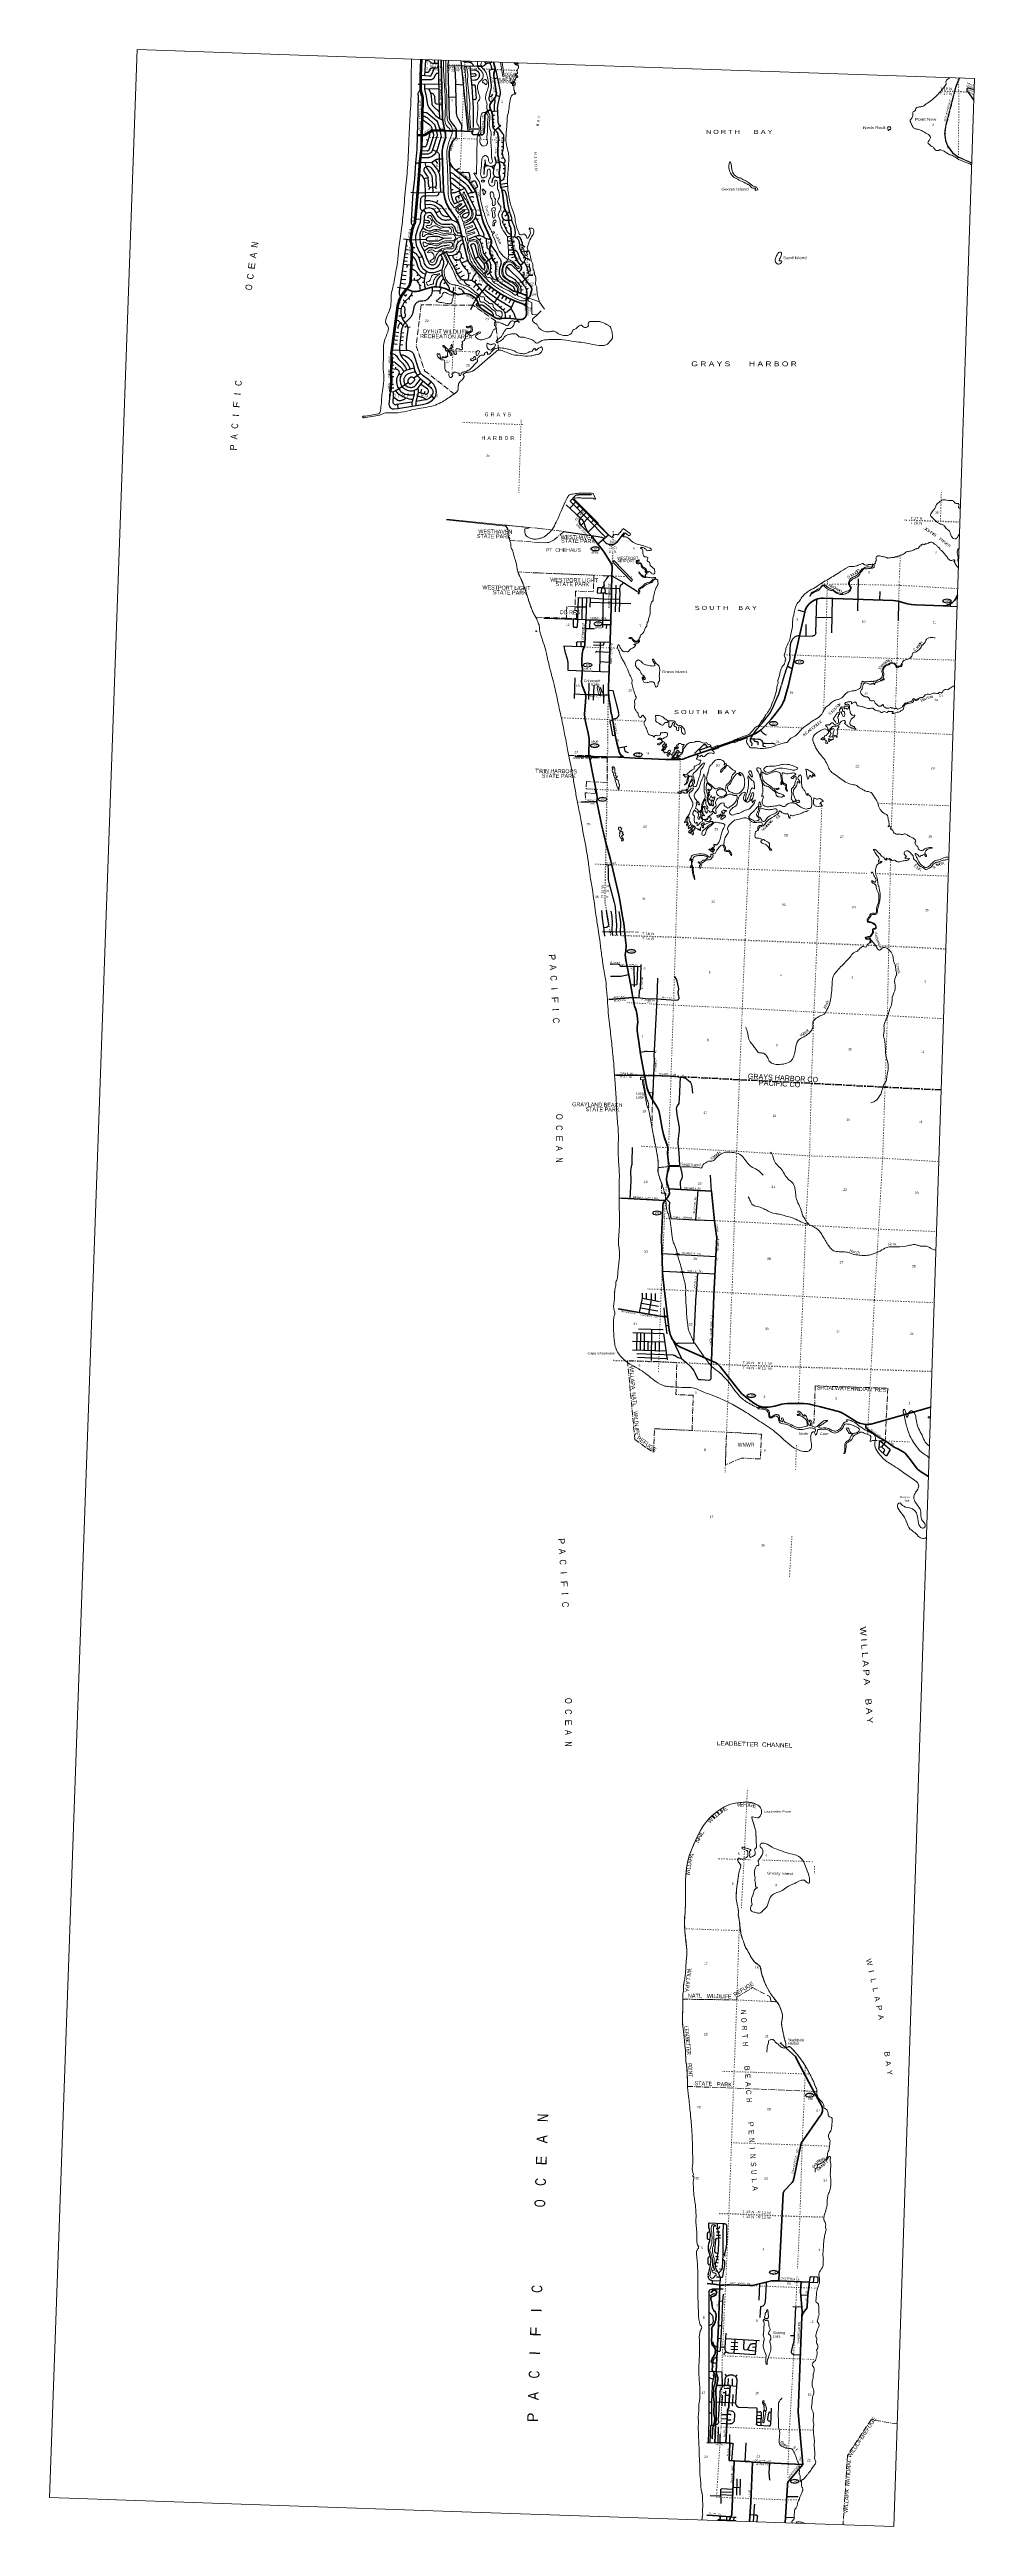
# Model space of a CAD drawing. Header units: feet. Extents: x -820980 to -751810, y -353855 to -168743.
import ezdxf
from ezdxf.enums import TextEntityAlignment as Align

# ---------------------------------------------------------------- set-up
doc = ezdxf.new("R2010")
doc.units = ezdxf.units.FT
doc.header["$LTSCALE"] = 80
doc.header["$PDMODE"] = 32
doc.header["$PDSIZE"] = 40
for name, pattern in [('DOT_DASHED', [7.7, 5, -1.2, 0.3, -1.2]), ('DOTTED', [1.5, 0.3, -1.2]), ('LONG_DASH_SHORT_DASH', [9.9, 6, -1.2, 1.5, -1.2]), ('LONG_DASHED', [7.5, 6, -1.5])]:
    doc.linetypes.add(name, pattern=pattern)
for name, color, linetype, lineweight in [('11', 7, 'LONG_DASH_SHORT_DASH', 60), ('17', 7, 'Continuous', 25), ('23', 7, 'Continuous', 70), ('24', 7, 'Continuous', 25), ('26', 7, 'Continuous', 40), ('29', 7, 'Continuous', 25), ('31', 7, 'Continuous', 13), ('34', 7, 'Continuous', 13), ('36', 7, 'Continuous', 13), ('39', 7, 'Continuous', 13), ('4', 7, 'Continuous', 13), ('44', 7, 'DOT_DASHED', 13), ('59', 7, 'Continuous', 13), ('6', 7, 'DOTTED', 25), ('61', 7, 'Continuous', 13), ('63', 7, 'Continuous', 25), ('7', 7, 'DOTTED', 13)]:
    doc.layers.add(name, color=color, linetype=linetype, lineweight=lineweight)
for name, color, linetype in [('12', 7, 'Continuous'), ('14', 7, 'Continuous'), ('27', 7, 'Continuous'), ('30', 7, 'Continuous'), ('41', 7, 'Continuous'), ('42', 7, 'Continuous')]:
    doc.layers.add(name, color=color, linetype=linetype)

msp = doc.modelspace()

# ---------------------------------------------------------------- linework, layer by layer
at = {"layer": '11'}
msp.add_line((-775725.71, -245420.75), (-778729.5, -245382.99), dxfattribs=at)
msp.add_lwpolyline([(-754306.38, -246500.96), (-758573.43, -246283.94), (-764085.97, -246001.03), (-769389.8, -245731.93), (-774502.95, -245473.96), (-775725.71, -245420.75)], dxfattribs=at)
at = {"layer": '14'}
msp.add_point((-784581.02, -212219.98), dxfattribs=at)
at = {"layer": '17'}
for centre, major_axis in [((-780179, -206060.03), (-309.24, 1)), ((-753864.04, -209952.35), (-309.24, 1)), ((-779950.18, -211662.08), (-309.24, 1)), ((-780745.03, -214744.33), (-309.24, 1)), ((-764901.76, -214517.2), (-309.24, 1)), ((-766839.52, -219114.25), (309.24, -1)), ((-780213.07, -220772.42), (309.24, -1)), ((-776963.81, -221447.85), (309.24, -1)), ((-779631.02, -224777.01), (309.24, -1)), ((-777473.61, -236136.52), (309.24, -1)), ((-775565.72, -255692.48), (309.24, -1)), ((-768496.96, -269346), (309.24, -1)), ((-764133.18, -321626.09), (-309.24, 1)), ((-766824.89, -334862.8), (-309.24, 1)), ((-765258.8, -350479.03), (-309.24, 1))]:
    msp.add_ellipse(centre, major_axis=major_axis, ratio=0.500121, dxfattribs=at)
at = {"layer": '23'}
for p, q in [((-780557.07, -221900.74), (-780629.5, -221572.46)), ((-778006.1, -221651.56), (-778254.85, -221636.18)), ((-774966.5, -261732.9), (-774760.59, -263423.14))]:
    msp.add_line(p, q, dxfattribs=at)
for points in [[(-779010.98, -211416.85), (-778928.45, -208085.71), (-778906.3, -207427.81), (-778906.52, -207402.12), (-778910.12, -207365.04), (-778917.58, -207328.54), (-778928.81, -207293.02), (-778943.69, -207258.87), (-778966.29, -207210.87), (-779460.21, -206386.28), (-779501.19, -206319.06), (-779656.34, -206099.5), (-780430.57, -205132.03), (-780629.21, -204910.9), (-781269.37, -204267.47), (-781319.15, -204189.24), (-781353.81, -204104.7), (-781365.41, -204014.08), (-781353.15, -203923.53), (-781317.88, -203839.25), (-781262, -203766.96), (-780857.51, -203347.34)], [(-765728.25, -216246.88), (-764508.46, -210780.3), (-764471.55, -210662.53), (-764414.77, -210528.41), (-764344.28, -210400.95), (-764260.85, -210281.57), (-764165.41, -210171.55), (-764058.98, -210072.12), (-763942.75, -209984.35), (-763817.97, -209909.22), (-763686.03, -209847.54), (-763548.36, -209799.99), (-763406.48, -209767.09), (-763261.93, -209749.2), (-763116.31, -209746.52), (-757881.56, -209920.28), (-757694.7, -209938.44), (-757524.18, -209972.62), (-756930.65, -210153.17), (-756825.52, -210178.67), (-756530.68, -210228.28), (-756232.28, -210246.8), (-754148.65, -210313.98), (-754028.1, -210305.49), (-753909.09, -210284.45), (-753792.94, -210251.08), (-753680.91, -210205.75), (-753574.23, -210148.96), (-753474.07, -210081.34), (-753381.53, -210003.61), (-753297.62, -209916.63), (-753223.26, -209821.37), (-753200.53, -209787.62), (-753085.34, -209527.23)], [(-781179.57, -215722.95), (-781129.46, -215024.78), (-781127.19, -214983.4), (-781129.27, -214942.02), (-781135.65, -214901.08), (-781140.05, -214884.49), (-781146.82, -214859.35), (-781151.71, -214834.49), (-781169.6, -214743.54), (-781174.51, -214718.6), (-781175.31, -214693.54), (-781180.77, -214522.22), (-781174.02, -214316.78), (-781139.63, -213934.87), (-781121.14, -213775.46), (-781086.08, -213618.86), (-781034.85, -213466.79), (-780977.47, -213339.29), (-780964.24, -213307.06), (-780954.45, -213273.63), (-780948.21, -213239.35), (-780948.02, -213237.85), (-780861.77, -211371.55), (-779010.98, -211416.85)], [(-780659.96, -221101.9), (-780618.37, -220560.21), (-780619.87, -220252.28), (-780703.36, -219829.84), (-780862.5, -219089.79), (-780949.06, -218717.6), (-780966.46, -218401.27), (-780916.01, -217822.82), (-780867.6, -217151.75), (-780894.32, -216895.59), (-780999.47, -216641.71), (-781152.23, -216264.03), (-781188.06, -215963.39), (-781179.57, -215722.95)], [(-778006.1, -221651.56), (-777175.93, -221702.9), (-775957.07, -221749.98), (-774904.88, -221791.37), (-774004.93, -221809.26), (-773863.83, -221812.14), (-773630.41, -221775.28), (-773085.37, -221565.97), (-772411.55, -221349.45), (-771375.07, -220994.04), (-769775.09, -220432.21), (-768591.26, -220027.28), (-768183.71, -219857.19), (-767761.68, -219572.72), (-767433.33, -219251.96), (-767009.33, -218780.38), (-766689.61, -218393.02), (-766248.83, -217793.02), (-766113.75, -217530.71), (-766019.59, -217313.1), (-765855.41, -216773.39), (-765728.25, -216246.88)], [(-780629.5, -221572.46), (-780655.44, -221454.9), (-780659.96, -221101.9)], [(-780340.13, -221584.16), (-780607.58, -221573.35), (-780629.5, -221572.46)], [(-777350.86, -239598.41), (-777410.2, -239281.95), (-777537.55, -238558.7), (-777769.87, -237384.36), (-777889.64, -236778), (-777936.07, -236408.7), (-777887.49, -236107.92), (-777846.6, -235696.29), (-777896.79, -235314.84), (-778042.61, -234041.79), (-778046.42, -233937.07), (-778151.62, -233401.46), (-778308.46, -232458.21), (-778413.78, -231928.63), (-779038.63, -229268.52), (-779391.91, -227922.48), (-779694.62, -226656.03), (-779983.75, -225317.43), (-780040.78, -224974.07), (-780038.44, -224674.27), (-780046.27, -224380.29), (-780179.85, -223761.55), (-780389.86, -222672.23), (-780554.6, -221911.93), (-780557.07, -221900.74)], [(-778254.85, -221636.18), (-778442.37, -221624.58), (-779331.98, -221592.84), (-780314.55, -221585.19), (-780340.13, -221584.16)], [(-776486.27, -245413.72), (-776605.42, -244733.19), (-776784.91, -243815.59), (-776920.3, -242903), (-776996.86, -242438.46), (-777042.86, -242049.05), (-777042.99, -241771.34), (-776987.62, -241434.48), (-777045.33, -240934.14), (-777119.2, -240532.04), (-777223.4, -240233.91), (-777287.44, -239936.67), (-777350.86, -239598.41)], [(-774666.82, -253876.23), (-774746.33, -253630.81), (-774816.53, -253380.65), (-774839.95, -253212.18), (-774839.75, -253120.54), (-774755.85, -252658.62), (-774661.75, -252391.04), (-774648.85, -252161.91), (-774709.98, -251727.9), (-774758.68, -251276.05), (-774747.58, -250847.65), (-774797.04, -250621.17), (-774965.83, -250146.54), (-775067.73, -249834.38), (-775156.68, -249385.66), (-775338.57, -248391.55), (-775407.56, -248043.89), (-775530.83, -247791.63), (-775892.59, -247224.19), (-776165.15, -246715.06), (-776279.06, -246400.62), (-776472.78, -245490.76), (-776486.27, -245413.72)], [(-774966.5, -261732.9), (-775041.07, -261082.19), (-775115.67, -260430.54), (-775141.07, -260112.02), (-775163.67, -259187.84), (-775201.6, -258418.27), (-775207.01, -257631.31), (-775195.67, -256907.1), (-775142.4, -255912.15), (-775116.49, -255164.11), (-775082.22, -254969.67), (-774946.68, -254751.57)], [(-774946.68, -254751.57), (-774942.81, -254745.35), (-774778.36, -254571.9), (-774616.89, -254244.6), (-774613.44, -254187.16), (-774657.68, -253904.44), (-774666.82, -253876.23)], [(-774760.59, -263423.14), (-774636.42, -264442.38), (-774602.65, -264613.69), (-774556.29, -264768.49), (-774500.53, -264924.67), (-774431.11, -265063.57), (-774314.06, -265244.53), (-774171.98, -265431.12), (-774052.11, -265559.95), (-773896.71, -265671.01), (-773806.22, -265717.79), (-773630.33, -265804.29), (-771473.04, -266744.06)], [(-771473.04, -266744.06), (-771319.8, -266810.81), (-771171.78, -266878.28), (-771094.08, -266924.93), (-771034.2, -266969.18), (-770929.81, -267058.2), (-770839.88, -267157.37), (-769494.42, -268890.95), (-769200.58, -269198.46), (-768844.38, -269505.58), (-768416.06, -269824.63), (-768229.28, -269951.42), (-768000.21, -270080.97), (-767905.17, -270122.45), (-767794.18, -270160.22), (-767678.74, -270189.09), (-767587.72, -270202.42), (-767394.59, -270215.75), (-767212.91, -270208.09), (-767039.41, -270184.65), (-766737.5, -270120.23), (-766207.34, -269982.63), (-766205.33, -269982.68), (-766031.57, -269955.86), (-765817.96, -269938.41), (-765351.06, -269930.41), (-764560.71, -269938.86), (-764307.73, -269957.51), (-764131.31, -269986.96), (-763937.53, -270033.54), (-763333.95, -270186.07), (-761981.11, -270537.19), (-761825.93, -270587.81), (-761691.62, -270642.24), (-761505.56, -270740.74), (-760571.14, -271326.53), (-760510.63, -271361.93), (-760417.39, -271401.92), (-760293.07, -271437.46), (-760071.08, -271481.88), (-759923.27, -271493.56)], [(-759923.27, -271493.56), (-759902.37, -271495.21), (-759729.22, -271486.33), (-759562.87, -271465.42), (-759182.45, -271378.7), (-755088.79, -270192.58)], [(-766384.29, -335492.5), (-766417.63, -335480.83), (-766421.01, -335477.56), (-766424.15, -335473.79), (-766426.88, -335469.71), (-766429.18, -335465.38), (-766431, -335460.82), (-766432.34, -335456.1), (-766433.18, -335451.26), (-766433.51, -335446.37), (-766111.16, -328944.54), (-766109.92, -328919.57), (-766101.5, -328894.54), (-766097.46, -328882.51), (-766078.01, -328838.88), (-766068.55, -328822.52), (-766054.08, -328797.49), (-766030.65, -328772.52), (-765453.26, -328157.14), (-765438.76, -328141.18), (-765409.27, -328103.31), (-765383.89, -328062.56), (-765362.92, -328019.39), (-765346.57, -327974.26), (-765335.03, -327927.67), (-765328.42, -327880.13), (-764765.75, -325204.15), (-763343.05, -323172.16), (-763326.27, -323152), (-763283.29, -323092.2), (-763246.79, -323028.23), (-763217.18, -322960.8), (-763194.78, -322890.64), (-763179.83, -322818.52), (-763172.51, -322745.24), (-763172.88, -322671.59), (-763180.96, -322598.38), (-763196.64, -322526.42), (-763219.75, -322456.49), (-763250.05, -322389.37), (-763773.08, -321445.81)], [(-764760.18, -335574.64), (-766367.63, -335493.34), (-766384.29, -335492.5)], [(-764717.18, -338169.54), (-764701.29, -337764.2), (-764813.53, -336329.37), (-764816.35, -336293.28), (-764812.98, -336279.37), (-764760.18, -335574.64)], [(-764639.36, -349236.46), (-764997.12, -345311.18), (-764717.18, -338169.54)], [(-765959.56, -353585), (-765799.51, -350735.45), (-765797.09, -350714.99), (-765784.98, -350650.99), (-765766.26, -350588.61), (-765741.11, -350528.52), (-765709.83, -350471.4), (-765672.74, -350417.86), (-764639.36, -349236.46)]]:
    msp.add_lwpolyline(points, dxfattribs=at)
msp.add_lwpolyline([(-780659.96, -221101.9), (-780660.02, -221102.63), (-780659.98, -221100.62)], close=True, dxfattribs=at)
at = {"layer": '24'}
msp.add_lwpolyline([(-780557.07, -221900.74), (-780545.24, -221870.87), (-780505.37, -221770.14), (-780467.44, -221710.18), (-780363.61, -221607.4), (-780340.13, -221584.16)], dxfattribs=at)
at = {"layer": '26'}
for p, q in [((-793179.57, -175184.31), (-793489.11, -175171.23)), ((-793177.94, -175110.31), (-793485.99, -175097.29)), ((-793179.57, -175184.31), (-793177.94, -175110.31)), ((-793105.62, -175187.44), (-793179.57, -175184.31)), ((-793103.99, -175113.44), (-793177.94, -175110.31)), ((-793105.62, -175187.44), (-793103.99, -175113.44)), ((-785307.4, -188026.14), (-785302.54, -187696.91)), ((-785306.19, -188028.39), (-785307.4, -188026.14)), ((-779162.27, -215791.95), (-779010.98, -211416.85)), ((-781685.49, -221577.85), (-780629.5, -221572.46)), ((-778254.85, -221636.18), (-778241.04, -221444.09)), ((-781204.6, -224984.55), (-780044.33, -224951.85)), ((-779144.14, -239736.63), (-777350.86, -239598.41)), ((-778472.32, -245392.21), (-776486.27, -245413.72)), ((-771298, -261856.99), (-771473.04, -266744.06)), ((-766993.46, -335497.69), (-766975.2, -335495.43)), ((-770788.21, -353076.17), (-770783.97, -353075.52))]:
    msp.add_line(p, q, dxfattribs=at)
for points in [[(-793177.94, -175110.31), (-793147.22, -173712.73), (-793118.19, -172391.72), (-793117.63, -172366.33), (-793118.16, -172341.72), (-793118.64, -172319.73), (-793124.51, -172273.44), (-793135.2, -172228.01), (-793138.86, -172217.11), (-793144.33, -172200.84), (-793155.84, -172167.11), (-793209.42, -172010.01), (-793217.8, -171985.46), (-793223.59, -171960.01), (-793242.45, -171877.22), (-793252.78, -171791.3), (-793255.6, -171767.81), (-793256.05, -171741.3), (-793273.6, -170688.58), (-793223.11, -169492.44)], [(-793103.99, -175113.44), (-793073.24, -173714.35), (-793044.22, -172393.67), (-793043.66, -172368.5), (-793044.2, -172343.67), (-793044.84, -172314.27), (-793051.69, -172260.29), (-793064.15, -172207.32), (-793069.32, -172191.95), (-793079.48, -172161.76), (-793086.23, -172141.95), (-793138.75, -171987.98), (-793146.8, -171964.4), (-793152.82, -171937.98), (-793169.54, -171864.58), (-793178.72, -171788.18), (-793181.67, -171763.65), (-793182.1, -171738.18), (-793199.58, -170689.52), (-793149.15, -169495.01)], [(-791407.35, -174847.04), (-791544.83, -174189.99), (-791570.59, -174035.51), (-791580.05, -173879.2), (-791580.02, -173851.44), (-791701.9, -169545.39)], [(-787910.08, -169676.95), (-787939.34, -169688.41), (-788069.3, -169729.68), (-788202.85, -169757.14), (-788204.34, -169757.33), (-788229.31, -169762.02), (-788252.09, -169768.82), (-788274.99, -169778.21), (-788302.09, -169767.32), (-788308.28, -169764.83), (-788338.78, -169748.68), (-788367.42, -169729.43), (-788393.9, -169707.29), (-788417.91, -169682.51), (-788436.84, -169658.72)], [(-787977.15, -173251.63), (-788021.09, -173158.75), (-788037.14, -173117.46), (-788048.78, -173074.71), (-788055.89, -173030.99), (-788058.39, -172986.76), (-788056.25, -172942.51), (-788049.51, -172898.73), (-788038.22, -172855.9), (-788022.51, -172814.47), (-788002.56, -172774.92), (-787997.85, -172766.89), (-787810.96, -172520.38), (-787657.14, -172332.91), (-787625.5, -172277.98), (-787599.78, -172220.06), (-787580.25, -172159.76), (-787567.13, -172097.74), (-787560.56, -172034.7), (-787560.62, -171971.32), (-787567.31, -171908.29), (-787569.45, -171895.69), (-787735.47, -170855.1), (-787751.92, -170709.51), (-787754.78, -170684.21), (-787756.76, -170659.51), (-787757.62, -170648.75), (-787756.73, -170612.88), (-787753.28, -170586.36), (-787749.53, -170565.53), (-787744.21, -170536.36), (-787710.39, -170350.96), (-787687.53, -170257.18), (-787681.47, -170232.34), (-787673.77, -170207.18), (-787672.97, -170204.55), (-787667.46, -170176.17), (-787664.95, -170147.38), (-787665.45, -170118.48), (-787666.05, -170113.63), (-787669.18, -170088.71), (-787675.66, -170063.63), (-787774.31, -169681.65)], [(-790579.1, -174831.32), (-789419.79, -174861.14), (-789395, -174861.77), (-789393.14, -174889.98), (-789385.89, -174999.57), (-789384.24, -175024.59), (-789370.48, -175049.57), (-789367.22, -175054.05), (-789359.6, -175062.52), (-789351.13, -175070.14), (-789341.92, -175076.83), (-789332.05, -175082.53), (-789321.65, -175087.16), (-789310.81, -175090.68), (-789299.67, -175093.05), (-789293.04, -175093.89), (-788719.37, -175129.71), (-788696.31, -175130.31), (-788673.31, -175128.5), (-788650.63, -175124.29), (-788628.51, -175117.74), (-788607.19, -175108.9), (-788586.92, -175097.89), (-788567.91, -175084.82), (-788550.37, -175069.84), (-788534.49, -175053.1), (-788520.45, -175034.8), (-788508.39, -175015.13), (-788498.46, -174994.3), (-788490.77, -174972.56), (-788485.38, -174950.12), (-788482.9, -174933.02), (-788481.98, -174925.67), (-788436.29, -173763.92), (-788430.94, -173707.51), (-788419.72, -173651.97), (-788402.76, -173597.91), (-788380.24, -173545.91), (-788333.18, -173476.26), (-788268.34, -173397.03), (-788204.76, -173342.13), (-788134.5, -173301.07)], [(-788134.5, -173301.07), (-788082.42, -173278.75), (-788028.3, -173261.99), (-788002.41, -173256.74), (-787977.15, -173251.63)], [(-787120.01, -179351.78), (-787167.19, -179179.08), (-787202.34, -179083.91), (-787249.66, -178897.82), (-787277.26, -178707.82), (-787280.22, -178671.86), (-787290.23, -178421.5), (-787291.22, -178396.71), (-787294.64, -178371.5), (-787306.27, -178285.64), (-787309.7, -178260.33), (-787314.63, -178235.64), (-787339.29, -178112.11), (-787346.44, -178072.71), (-787349.43, -178032.79), (-787348.22, -177992.77), (-787344.83, -177964.56), (-787322.38, -177727.06), (-787306.42, -177520.7), (-787304.51, -177495.9), (-787303.8, -177470.7), (-787302.89, -177438.47), (-787307.28, -177381.39), (-787312.97, -177350.31), (-787317.73, -177324.35), (-787322.38, -177300.31), (-787431.02, -176739.48), (-787442.85, -176659.3), (-787453.21, -176504.46), (-787448.46, -176227.04), (-787412.59, -175374.39), (-787414.02, -175297.38), (-787424.36, -175208.81), (-787452.33, -175076.37), (-787457.58, -175051.51), (-787464.74, -175026.37), (-787475, -174996.76), (-787491.39, -174961.81), (-787511.34, -174928.77), (-787534.63, -174897.99), (-787561.01, -174869.81), (-787682.02, -174749.05), (-787718.56, -174705.54), (-787750.36, -174658.46), (-787777.06, -174608.3), (-787798.37, -174555.64), (-787814.06, -174501.03), (-787823.95, -174445.08), (-787827.76, -174395.91), (-787842.89, -173679.71), (-787843.01, -173666.2), (-787846.79, -173616.29), (-787855.77, -173567.06), (-787869.84, -173519.03), (-787934, -173342.82), (-787977.15, -173251.63)], [(-794297.55, -186637.7), (-794219.33, -186541.76), (-794198.61, -186516.35), (-794182.65, -186491.76), (-794142.07, -186429.26), (-794094.72, -186336.29), (-794057.35, -186238.88), (-794030.37, -186138.1), (-794018.46, -186063.03), (-794014.24, -186036.41), (-794013.13, -186013.03), (-793898.75, -183612.85), (-793897.49, -183586.34), (-793897.05, -183562.85), (-793896.76, -183547.69), (-793900.12, -183508.55), (-793907.57, -183469.98), (-793913.2, -183451.47), (-793921.95, -183424.04), (-793928.86, -183401.47), (-793971.29, -183262.97), (-793997.45, -183131.62), (-794002.26, -183107.48), (-794003.71, -183081.62), (-794007.26, -183018.13), (-794006.04, -182981.31), (-794005.19, -182955.32), (-794001.7, -182931.31), (-793928.07, -182425.07), (-793925.13, -182404.83), (-793920.59, -182375.07), (-793898.4, -182229.54), (-793854.71, -182062.66), (-793793.82, -181901.27), (-793738.96, -181790.31), (-793727.28, -181766.68), (-793713.16, -181740.31), (-793708.45, -181731.52), (-793694.53, -181697.32), (-793684.25, -181661.86), (-793681.4, -181645.96), (-793677.04, -181619.4), (-793675.85, -181595.96), (-793663.72, -181356.22), (-793480.63, -179435.51), (-793316.04, -177101.57), (-793199.55, -176093.51), (-793179.57, -175184.31)], [(-794222.91, -186663.27), (-794160.64, -186586.89), (-794139.3, -186560.71), (-794123.84, -186536.89), (-794077.98, -186466.24), (-794027.12, -186366.37), (-793986.97, -186261.73), (-793957.98, -186153.47), (-793944.53, -186068.68), (-793940.47, -186043.06), (-793939.31, -186018.68), (-793824.87, -183617.24), (-793823.7, -183592.54), (-793823.22, -183567.24), (-793822.8, -183545.22), (-793826.83, -183498.36), (-793835.74, -183452.18), (-793843.81, -183425.65), (-793851.3, -183402.35), (-793859.48, -183375.65), (-793899.5, -183245.02), (-793923.97, -183122.16), (-793928.77, -183098.05), (-793930.22, -183072.16), (-793933.26, -183017.87), (-793932.32, -182989.21), (-793931.43, -182962.27), (-793928.07, -182939.21), (-793854.61, -182434.06), (-793850.01, -182402.48), (-793847.2, -182384.06), (-793825.93, -182244.51), (-793784.2, -182085.13), (-793726.04, -181930.98), (-793674.81, -181827.36), (-793661.16, -181799.74), (-793649.18, -181777.36), (-793641.48, -181762.98), (-793624.63, -181721.61), (-793612.19, -181678.71), (-793607.36, -181651.75), (-793603.3, -181626.23), (-793602.06, -181601.75), (-793589.9, -181361.6), (-793406.87, -179441.63), (-793242.34, -177108.43), (-793125.65, -176098.59), (-793105.62, -175187.44)], [(-793105.62, -175187.44), (-793103.7, -175187.52), (-793077.68, -175188.62), (-793053.7, -175187.53), (-793031.26, -175186.5), (-792985.61, -175179.59), (-792940.92, -175167.94), (-792913.89, -175157.78), (-792888.04, -175147.39), (-792863.89, -175133.77), (-792314.22, -174823.71), (-791407.35, -174847.04)], [(-793103.99, -175113.44), (-793101.89, -175113.53), (-793076.6, -175114.6), (-793051.89, -175113.47), (-793038.5, -175112.86), (-793000.5, -175107.11), (-792963.31, -175097.41), (-792947.63, -175091.51), (-792920.77, -175080.88), (-792897.63, -175067.83), (-792332.76, -174749.21), (-791422.93, -174772.61)], [(-790114.18, -182817.43), (-790332.94, -181919.98), (-790362.22, -181812.42), (-790426.74, -181635.17), (-790509.42, -181465.63), (-790609.38, -181305.67), (-791036.53, -180693.14), (-791188.4, -180437.17), (-791312.69, -180166.74), (-791408.02, -179884.79), (-791473.36, -179594.42), (-791507.99, -179298.81), (-791513.27, -179174.02), (-791611.16, -176475.36), (-791614.14, -176322.45), (-791601.13, -176170.07), (-791572.26, -176019.88), (-791564.02, -175988.1), (-791393.58, -175427.83), (-791389.53, -175410.09), (-791369.69, -175315.84), (-791359.81, -175220.03), (-791360, -175123.72), (-791370.25, -175027.95), (-791373.68, -175007.98), (-791407.35, -174847.04)], [(-790579.1, -174831.32), (-790806.69, -174825.47), (-791412.11, -174809.9)], [(-791065.51, -177170.64), (-791091.91, -176507.49), (-791091.17, -176382.33), (-791077.35, -176257.93), (-791050.6, -176135.67), (-791032.68, -176076.39), (-790898.25, -175742.91), (-790862.08, -175664.77), (-790817.93, -175590.85), (-790766.3, -175521.94), (-790707.75, -175458.81), (-790681.44, -175434.36), (-790660.65, -175417.14), (-790641.76, -175397.85), (-790625, -175376.69), (-790610.54, -175353.9), (-790598.54, -175329.71), (-790589.14, -175304.41), (-790582.44, -175278.26), (-790578.5, -175251.55), (-790577.37, -175224.93), (-790578.96, -174863.97), (-790579.1, -174831.32)], [(-785818.93, -186936.21), (-786179.56, -186793.17), (-786189.19, -186795.64), (-786210.41, -186799.39), (-786231.91, -186800.9), (-786253.44, -186800.16), (-786274.78, -186797.17), (-786295.69, -186791.96), (-786315.94, -186784.6), (-786335.31, -186775.16), (-786353.59, -186763.75), (-787224.98, -186198.78), (-787296.56, -186149.34), (-787362.58, -186092.7), (-787422.32, -186029.46), (-787475.12, -185960.33), (-787520.41, -185886.06), (-787557.68, -185807.46), (-787586.54, -185725.39), (-787606.66, -185640.76), (-787609.47, -185624.47), (-787627.83, -185512.28), (-787634.37, -185398.79), (-787629.01, -185285.23), (-787611.8, -185172.86), (-787603.14, -185134.55), (-787595.71, -185074.52), (-787594.6, -185014.05), (-787599.81, -184953.79), (-787603.57, -184930.37), (-787643.04, -184719.8), (-787799.74, -184497.14), (-787815.78, -184474.1), (-787854.4, -184409.13), (-787886.02, -184340.48), (-788021.88, -183979.57), (-788045.42, -183907.83), (-788061.33, -183834.03), (-788069.44, -183758.97), (-788069.66, -183683.47), (-788061.98, -183608.36), (-788046.5, -183534.46), (-788026.46, -183470.85), (-787967.88, -183326.07), (-787951.7, -183266.19), (-787940.17, -183197.02), (-787935.93, -183127.02), (-787939.03, -183056.96), (-787949.44, -182987.61), (-787967.03, -182919.73), (-787991.63, -182854.06), (-788534.83, -181689.21), (-788617.18, -181370.11), (-789063.14, -179450.88), (-789090.4, -179379.38), (-789124.99, -179311.13), (-789149.08, -179272.09), (-789253.25, -179120.06), (-789638.78, -178531.75), (-790576.89, -177787.68), (-790700.54, -177679.78), (-790812.23, -177559.56), (-790910.75, -177428.32), (-790995, -177287.49), (-791063.37, -177140.39)], [(-785291.09, -187296.3), (-785279.55, -187298.17), (-785256.1, -187300.09), (-785232.59, -187299.55), (-785209.25, -187296.56), (-785186.36, -187291.14), (-785164.16, -187283.36), (-785142.9, -187273.3), (-785122.8, -187261.07), (-785104.09, -187246.81), (-785086.97, -187230.67), (-785071.64, -187212.83), (-785058.25, -187193.49), (-785046.96, -187172.85), (-785037.89, -187151.15), (-784928.64, -186769.2), (-784926.62, -186759.97), (-784920.28, -186718.37), (-784918.32, -186676.35), (-784920.76, -186634.34), (-784927.58, -186592.83), (-784938.71, -186552.25), (-784954.01, -186513.06), (-784973.33, -186475.69), (-785387.56, -185951.3), (-785718.5, -185539.41), (-785738.51, -185514.51), (-785761.24, -185489.41), (-785852.08, -185389.11), (-785871.24, -185367.95), (-785849.72, -185354.23), (-785828.94, -185339.82), (-785800.82, -185315.6), (-785775.39, -185288.57), (-785752.93, -185259.03), (-785733.68, -185227.31), (-785717.85, -185193.74), (-785705.61, -185158.71), (-785697.1, -185122.59), (-785692.41, -185085.78), (-785691.6, -185048.68), (-785694.67, -185011.69), (-785701.59, -184975.23), (-785712.29, -184939.7), (-785726.63, -184905.48), (-785744.48, -184872.94), (-785765.63, -184842.45), (-785783.55, -184825.25), (-785880.73, -184719.79), (-785966.35, -184604.76), (-786039.47, -184481.41), (-786063.17, -184428.2), (-786148.63, -184191.49), (-786260.5, -183909.5), (-786455.67, -182703.59), (-786459.76, -182678.36), (-786462.67, -182653.59), (-786464.13, -182641.16), (-786464.59, -182603.47), (-786464.47, -182601.98), (-786462.49, -182576.34), (-786460.99, -182551.98), (-786458.93, -182518.53), (-786461.37, -182451.28), (-786485.91, -182149.25), (-786487.92, -182124.48), (-786491.09, -182099.25), (-786492.97, -182084.34), (-786502.13, -182045.18), (-786515.34, -182007.19), (-786524.87, -181986.91), (-786537.21, -181962.21), (-786549, -181936.91), (-786584.19, -181856.47), (-786615.75, -181757.16), (-786636.76, -181655.1), (-786646.98, -181551.4), (-786647.33, -181495.93), (-786650.37, -181284.01), (-786650.73, -181259.12), (-786655.51, -181234.01), (-786659.83, -181211.29), (-786673.86, -181164.78), (-786679.31, -181151.5), (-786689.6, -181126.45), (-786704.98, -181101.5), (-786786.02, -180970), (-786882.88, -180784.22), (-786928.88, -180678.13), (-786957.19, -180596.49), (-786976.81, -180512.35), (-786986.05, -180444.42), (-787001.92, -180248.76), (-787105.6, -179425.82), (-787120.01, -179351.78)], [(-785497.99, -187807.45), (-785542.21, -187777.69), (-785600.75, -187746.62), (-785662.23, -187721.84), (-786012.77, -187601.08), (-786648.62, -187335.22), (-787260.97, -187000.62), (-787834.99, -186603.84), (-788364.39, -186149.24), (-788452.92, -186057.17), (-789585.74, -184679.5), (-789599.88, -184662.39), (-789640.98, -184605.07), (-789675.86, -184543.76), (-789704.14, -184479.14), (-789725.51, -184411.93), (-790114.18, -182817.43)], [(-795532.83, -194306.79), (-795462.86, -193503.75), (-795480.45, -192853), (-795420.17, -192056.15), (-795441.42, -191734.65), (-795443.07, -191709.74), (-795443.26, -191684.65), (-795445.2, -191428.1), (-795417.88, -191147.87), (-795416.8, -191141), (-795412.79, -191115.41), (-795409.46, -191091), (-794978.54, -187931.52), (-794975.12, -187906.42), (-794970.47, -187881.52), (-794939.05, -187713.46), (-794882.98, -187525.22), (-794807.54, -187343.87), (-794713.56, -187171.41), (-794635.75, -187056.76), (-794618.58, -187031.46), (-794598.44, -187006.76), (-794297.55, -186637.7)], [(-795459.06, -194312.47), (-795388.78, -193505.97), (-795406.37, -192854.8), (-795345.99, -192056.51), (-795367.57, -191730), (-795369.21, -191705.14), (-795369.4, -191680), (-795371.27, -191431.42), (-795344.71, -191158.9), (-795343.62, -191151.96), (-795339.62, -191126.53), (-795336.27, -191101.96), (-794905.21, -187941.41), (-794901.79, -187916.36), (-794897.13, -187891.41), (-794867.12, -187730.84), (-794813.26, -187550.03), (-794740.8, -187375.83), (-794650.52, -187210.17), (-794577.3, -187102.28), (-794559.72, -187076.39), (-794540.07, -187052.28), (-794222.91, -186663.27)], [(-794222.91, -186663.27), (-794272.35, -186646.33), (-794297.55, -186637.7)], [(-785307.4, -188026.14), (-785313.92, -188468.1), (-785313.57, -188502.37), (-785317.29, -188548.07), (-785325.77, -188593.12), (-785338.91, -188637.04), (-785356.57, -188679.34), (-785378.56, -188719.57), (-785404.63, -188757.28), (-785434.5, -188792.06), (-785467.84, -188823.52), (-785504.28, -188851.33), (-785543.44, -188875.17), (-785584.87, -188894.79), (-785628.13, -188909.98), (-785672.73, -188920.56), (-785718.2, -188926.42), (-785764.03, -188927.49), (-785809.72, -188923.77), (-786474.28, -188844.97), (-786907.68, -188827.31), (-786993.03, -188826.25), (-787159.07, -188837.36), (-787212.89, -188849.09), (-787285.18, -188858.01), (-787358, -188859.32), (-787430.57, -188853.01), (-787502.07, -188839.16), (-787571.74, -188817.9), (-787638.8, -188789.48), (-788622.49, -188149.73), (-788684.5, -188101.96), (-788741.17, -188047.97), (-788791.89, -187988.35), (-788836.11, -187923.76), (-788858.17, -187885.05), (-789003.65, -187518.36), (-789013.74, -187492.93), (-789022.92, -187468.36), (-789041.31, -187428.82), (-789064.43, -187390.27), (-789091.45, -187354.35), (-789122.07, -187321.46), (-789155.96, -187291.94), (-789447.1, -187102.64), (-789545.11, -187057.45), (-789647.31, -187022.75), (-789752.58, -186998.93), (-789859.76, -186986.24), (-789967.68, -186984.83), (-790075.16, -186994.7), (-790084.31, -186996.07), (-790342.89, -187038.45), (-790348.13, -187039.65), (-790382.68, -187045.39), (-790417.64, -187047.49), (-790452.62, -187045.93), (-790487.25, -187040.71), (-790521.15, -187031.91), (-790553.94, -187019.61), (-790815.19, -186906.39), (-791337.44, -186633.2), (-791503.77, -186567.59), (-791676.05, -186519.74), (-791852.39, -186490.15), (-792030.86, -186479.16), (-792209.49, -186486.88), (-792386.34, -186513.24), (-792460.86, -186530.11), (-792831.73, -186633.89), (-793373.41, -186798.62), (-793441.87, -186813.64), (-793545.2, -186826.99), (-793649.35, -186829.46), (-793753.19, -186821.03), (-793855.58, -186801.79), (-793955.4, -186771.96), (-794192.47, -186673.7), (-794222.91, -186663.27)], [(-785302.54, -187696.91), (-785294.75, -187168.7), (-785294.39, -187144.26), (-785320.79, -187133.78), (-785818.93, -186936.21)], [(-785497.99, -187807.45), (-785472.09, -187804.64), (-785470.9, -187804.51), (-785445.15, -187798.96), (-785420.12, -187790.74), (-785396.09, -187779.95), (-785373.31, -187766.71), (-785352.05, -187751.16), (-785332.52, -187733.48), (-785314.96, -187713.85), (-785302.54, -187696.91), (-785301.53, -187695.53)], [(-785307.4, -188026.14), (-785314.31, -188013.29), (-785349.48, -187957.11), (-785390.33, -187904.91), (-785436.41, -187857.27), (-785487.22, -187814.7), (-785497.99, -187807.45)], [(-778241.04, -221444.09), (-778271.17, -221417.07), (-778363.06, -221296.31), (-778546.56, -220567.79), (-778678.82, -219981.27), (-778784.36, -219367.17), (-778921.88, -218460.57), (-778967.91, -218356.92), (-779025.28, -217935.06), (-779157.5, -217157.37), (-779188.78, -216659.13), (-779179.67, -216287.74), (-779162.27, -215791.95)], [(-780893.05, -216933.77), (-780891.12, -216933.89), (-779177.24, -216982.02)], [(-778006.1, -221651.56), (-778032.78, -221628.39), (-778119.31, -221553.25), (-778241.04, -221444.09)], [(-774946.68, -254751.57), (-774971.48, -254750.36), (-778185.19, -254593.15)], [(-771298, -261856.99), (-771089.82, -257470.82), (-771090.59, -257412.44), (-771253.76, -256293.97), (-771481.5, -254051.16), (-774629.45, -253878.28), (-774666.82, -253876.23)], [(-774760.59, -263423.14), (-775081.07, -263422.8), (-775153.03, -263418.22), (-775305.47, -263396.4), (-778455.9, -262848.67)], [(-759923.27, -271493.56), (-759932.18, -271760.34), (-758962.35, -272471.21), (-758783.66, -272554.62), (-758372.16, -272801.39), (-757890.96, -273139.47), (-757754.44, -273226.88), (-757554.13, -273328.99), (-757149.62, -273537.34), (-757070.83, -273587.51), (-757005.81, -273645.94), (-756690.31, -274018.83), (-756513.67, -274249.05), (-756085.05, -274822.25), (-756030.25, -274880.18), (-755981.21, -274921.69), (-755847.01, -275013.93), (-755260.2, -275382.84)], [(-763773.08, -321445.81), (-765044.31, -319056.05), (-765201.86, -318740.79), (-766295.29, -317764.76), (-766325.03, -317697.35)], [(-770862.07, -335819.08), (-770882.48, -335816.18), (-771111.65, -335783.64), (-771808.86, -335696.36)], [(-771085.9, -343287.78), (-771022.2, -342976.48), (-771012.24, -342904.8), (-771009.47, -342828.46), (-771014.7, -342752.26), (-771027.87, -342677.03), (-771048.83, -342603.58), (-771049.49, -342601.61), (-771092.9, -342445.34), (-771119.73, -342285.39), (-770959.25, -338829.01), (-770858.33, -335847.89), (-770862.07, -335819.08)], [(-770862.07, -335819.08), (-770832.48, -335822.36), (-770745.16, -335832.04), (-770627.53, -335832.72), (-770573.91, -335828.32), (-770548.67, -335826.25), (-770523.91, -335823.19), (-770318.66, -335797.78), (-770135.08, -335792.39), (-768601.68, -335850.04), (-768546.86, -335851.42), (-768477.41, -335846.66), (-768408.83, -335834.67), (-767184, -335536.16), (-766993.47, -335497.63)], [(-766975.21, -335495.38), (-766417.63, -335492.66), (-766384.29, -335492.5)], [(-764717.18, -338169.54), (-764702.98, -338119.54), (-764693.64, -338076.01), (-764671.5, -338008.12), (-764642.39, -337942.91), (-764606.62, -337881.1), (-764564.58, -337823.38), (-764398.09, -337618.23), (-764373.63, -337578.85), (-764347.41, -337526.22), (-764326.84, -337471.14), (-764318.6, -337439.22), (-764310.14, -337406.48), (-764310.82, -337389.22), (-764266.68, -336555.34), (-764137.63, -335597.83), (-764735.18, -335575.57), (-764760.18, -335574.64)], [(-770414.76, -347615.85), (-771220.77, -347585.54), (-771204.69, -347035.23), (-771207.14, -346794.54), (-771174.7, -346324.58), (-771167.41, -346192.56), (-771133.97, -345925.94), (-771129.71, -344597.14), (-771127.7, -344597.21), (-771140.98, -343583.43), (-771140.68, -343568.42), (-771135.04, -343501.64), (-771122.46, -343435.82), (-771103.06, -343371.67), (-771085.9, -343287.78)], [(-770414.76, -347615.85), (-770413.59, -347593.27), (-770291.43, -345230.29), (-770282.49, -345186.03), (-770268.97, -345142.94), (-770251.01, -345101.51), (-770228.83, -345062.17), (-770224.67, -345055.75), (-770201.95, -344997.76), (-770185.4, -344937.71), (-770175.23, -344876.26), (-770175.16, -344875.52), (-770172.88, -344850.23), (-770171.5, -344825.52), (-770087.72, -343325.93), (-771046.13, -343289.31), (-771085.9, -343287.78)], [(-769777.62, -348961.81), (-770152.89, -348929.29), (-770117.34, -347627.04), (-770414.76, -347615.85)], [(-770019.14, -353127.41), (-769978.32, -353042.99), (-769972.84, -353032.19), (-769960.97, -353003.89), (-769952.13, -352974.5), (-769946.4, -352944.35), (-769943.86, -352913.77), (-769779.02, -348995.15), (-769777.62, -348961.81)], [(-764639.36, -349236.46), (-764664.36, -349235.23), (-768388.21, -349052.05), (-768386.28, -349054.13), (-768670.3, -349005.76), (-768672.24, -349003.69), (-768959.67, -348993.4), (-769771.64, -348962.33), (-769777.62, -348961.81)], [(-768630.47, -353496.24), (-768537.7, -352042.38), (-768400.57, -349059.65)], [(-770788.21, -353076.17), (-770969.74, -353055.11), (-771827.58, -353012.35)], [(-770850.53, -353421.77), (-770835.49, -353145.38), (-770834.26, -353120.45), (-770821.52, -353095.38), (-770820.18, -353093.78), (-770815.82, -353089.54), (-770811.04, -353085.78), (-770805.89, -353082.54), (-770800.43, -353079.86), (-770794.72, -353077.76), (-770788.82, -353076.27), (-770788.21, -353076.17)], [(-770019.14, -353127.41), (-770047.41, -353125.67), (-770719.22, -353084.18), (-770788.21, -353076.17)], [(-770120.5, -353446.28), (-770109.78, -353357.09), (-770106.96, -353332.34), (-770102.08, -353307.09), (-770101.03, -353302.56), (-770097.5, -353292.33), (-770086.67, -353267.07), (-770074.71, -353242.33), (-770019.14, -353127.41)]]:
    msp.add_lwpolyline(points, dxfattribs=at)
at = {"layer": '29'}
for p, q in [((-792866.72, -169504.85), (-792934.36, -170705.64)), ((-792186.47, -170098.39), (-792429.71, -170651.21)), ((-792340.06, -170102.71), (-791914.22, -170090.73)), ((-791183.48, -170031.64), (-791096.25, -173778.99)), ((-791182.15, -169943.77), (-788649.25, -169986.68)), ((-790227.56, -169596.62), (-789706.2, -174854.01)), ((-789550.6, -169971.78), (-789448.42, -171067.85)), ((-789514.32, -170294.24), (-789251.57, -170261.45)), ((-789484.34, -169622.41), (-789470.55, -169709.47)), ((-787747.17, -170214.13), (-788044.97, -170290.26)), ((-792570.24, -170727.31), (-793273.47, -170685.45)), ((-793268.7, -170982.29), (-792574.29, -170995.02)), ((-792939.58, -171324.52), (-792934.94, -171694.75)), ((-792935.2, -171674.35), (-791879.93, -171662.17)), ((-790645.26, -170439.65), (-790558.05, -173506.99)), ((-790616.88, -171329.19), (-790053.26, -171390.61)), ((-789492.39, -170566.27), (-789207.36, -170530.64)), ((-789172.16, -171040.51), (-789447.72, -171066.74)), ((-789417.24, -171390.39), (-789265.57, -171371.23)), ((-789139.64, -171479.55), (-789065.48, -172374.56)), ((-788091.29, -170357.49), (-787954.1, -171405.16)), ((-787723.7, -170909.73), (-787487.54, -170867.2)), ((-787571.71, -172149.25), (-787321.94, -172243.38)), ((-791130.23, -172306.43), (-790594.91, -172277.58)), ((-789187.55, -172485.83), (-789342.18, -172493.96)), ((-787840.26, -173642.76), (-787692.2, -173641.87)), ((-787834.13, -173942.31), (-787733.76, -173944.14)), ((-787485.9, -173324.2), (-787451.07, -174084.99)), ((-792823.46, -175471.62), (-792670.26, -175529.39)), ((-789394.74, -174861.78), (-789293.21, -174864.39)), ((-789293.21, -174864.39), (-789294.99, -174766.22)), ((-787831, -174197.32), (-787718.77, -174198.56)), ((-787816.2, -174473.68), (-787678.07, -174474.91)), ((-787733.05, -174956.68), (-787745.71, -175163.18)), ((-787241.14, -174409.77), (-787619.49, -174759.28)), ((-787439.2, -174592.73), (-787095.7, -175015.11)), ((-787169.91, -175660.17), (-787043.52, -175662.4)), ((-787162.06, -175346.54), (-787041.67, -175349.64)), ((-787036.81, -175202.85), (-787047.46, -176022.65)), ((-793619.75, -177208.41), (-793249.9, -177215.57)), ((-792441.93, -177595.71), (-792210.31, -177917.07)), ((-792422.14, -177177.92), (-791978.16, -177733.61)), ((-792311.8, -176239.34), (-791982.89, -176400.74)), ((-792141.8, -177006.88), (-791955.14, -177263.72)), ((-791834.01, -176622.46), (-791812.47, -177676.05)), ((-791065.51, -177170.64), (-790972.97, -179460.95)), ((-788483.95, -177634.24), (-788411.04, -177246.63)), ((-788431.18, -176982.24), (-788411.43, -177241.53)), ((-788232.43, -177410.44), (-787937.47, -177472.06)), ((-787741.66, -177605.48), (-787794.85, -177910.93)), ((-787714.86, -176738.03), (-787579.59, -177198.01)), ((-787579.59, -177198.01), (-787350.19, -177156.75)), ((-787217.38, -176543.79), (-787127.08, -176535.52)), ((-787199.58, -176232.55), (-787092.21, -176278.49)), ((-787179.9, -175977.74), (-787046.94, -175982.83)), ((-787171.29, -176865.52), (-787026.76, -176808.37)), ((-786928.21, -177654.31), (-787054.34, -177650.8)), ((-786939.43, -177376.79), (-787053.89, -177373.11)), ((-786920.85, -177523.02), (-786960.5, -178250.85)), ((-792994.55, -178378.83), (-792665.26, -178297.31)), ((-792709.11, -178208.08), (-792922.84, -177919.38)), ((-792909.72, -178731.63), (-792894.84, -179431.23)), ((-792894.84, -179431.23), (-792904.86, -180318.92)), ((-792618.86, -178967.62), (-792652.68, -178339.3)), ((-792611.3, -179210.68), (-792546.69, -179043.87)), ((-792156.49, -179036.93), (-792480.13, -179051.75)), ((-792363.01, -178388.77), (-792310.64, -179408.01)), ((-792031.11, -179166.51), (-792117.91, -179023.52)), ((-792081.68, -178302.78), (-792073.55, -178927.82)), ((-791803.67, -178284.54), (-791740.48, -179389.25)), ((-790983.63, -179197.23), (-790794.82, -179195.79)), ((-790779.42, -178820.89), (-790463.47, -179072.26)), ((-790693.73, -178095.48), (-789923.27, -178699.81)), ((-790357.41, -179315.19), (-789672.03, -180744.05)), ((-789825.66, -178214.69), (-789913.07, -178310.13)), ((-787261.53, -178811.26), (-786775.53, -178724.02)), ((-787212.19, -179039.5), (-786751.95, -178950.31)), ((-786949.18, -178010.86), (-787073.81, -178006.24)), ((-787037.68, -178434.33), (-786981.65, -178490.73)), ((-793666.18, -181404.88), (-793235.57, -181426.18)), ((-793226.22, -179907.53), (-793256.27, -180519.72)), ((-793017.96, -180735.48), (-792820.21, -181007.46)), ((-792026.65, -179678.2), (-792940.08, -179697.17)), ((-791781.64, -180810.8), (-792055.05, -180955.86)), ((-791954.71, -180014.63), (-792051.87, -180195.3)), ((-790655.42, -180256.72), (-790040.73, -179971.28)), ((-790434.38, -179700.26), (-790367.13, -179838.03)), ((-789853.26, -180367.79), (-790406.1, -180762.22)), ((-789399.03, -180159.68), (-789243.35, -180080.33)), ((-789021.62, -181441.14), (-788899.22, -181391.5)), ((-786728.18, -181061.86), (-786943.13, -181190.79)), ((-786579.14, -180885.77), (-786768.89, -180992.21)), ((-794267.47, -182927.14), (-794825.95, -186818.55)), ((-793965.37, -183285.94), (-793787.37, -183196.42)), ((-789632.55, -182882.72), (-789139.85, -182696.02)), ((-789312.36, -181554.02), (-788949.23, -182330.6)), ((-788712.96, -182893.82), (-788836.43, -182971.6)), ((-788564.27, -183202.42), (-788698.4, -183252.58)), ((-787041.13, -181768.4), (-786755.14, -182362.31)), ((-787009.62, -181833.83), (-786887.15, -181775.23)), ((-786874.57, -182104.88), (-786758.11, -182043.89)), ((-786558.74, -182871.76), (-786431.85, -182857.49)), ((-786509.02, -183203.69), (-786380.79, -183189.15)), ((-786216.07, -183106.25), (-786384.31, -183124.58)), ((-794532.23, -184778.65), (-793703.12, -184869.85)), ((-794494.59, -184526.01), (-794238.82, -184551.81)), ((-794453.76, -184250.81), (-794198.97, -184277.32)), ((-794415, -183987.31), (-794159.3, -184010)), ((-794373.51, -183687.05), (-794139.13, -183704.08)), ((-794336.49, -183398.69), (-794204.11, -183403.76)), ((-794231.45, -184817.4), (-794261.41, -185023.76)), ((-793897.11, -183539.76), (-793662.64, -183543.86)), ((-793100.59, -184234.91), (-793367.31, -184309.9)), ((-790745.12, -184962.37), (-790437.75, -184801.11)), ((-790626.9, -184444.19), (-790649.39, -184540.17)), ((-790620.45, -185209.63), (-790305.25, -185054.44)), ((-790319.54, -184418.39), (-790118.49, -184797.85)), ((-790181.97, -184248.53), (-790017.66, -184355.1)), ((-790170.32, -184700.03), (-789702.66, -184476.45)), ((-790002.5, -184980.65), (-789845.39, -184899)), ((-789156.17, -184361.96), (-789461.06, -183372.48)), ((-789156.17, -184361.96), (-788926.04, -184225.89)), ((-788606.41, -185124.55), (-789156.17, -184361.96)), ((-788555.76, -183517.65), (-788631.89, -183533.66)), ((-788513.02, -184724.69), (-787907.97, -184289.13)), ((-788266.07, -184210.01), (-788330.22, -184255.1)), ((-788011.22, -185082.34), (-787938.67, -185100.88)), ((-787999.09, -184803.12), (-787919.18, -184797.76)), ((-787806.94, -184113.84), (-787952.27, -184161.45)), ((-787659.15, -184348.91), (-787816.38, -184469.66)), ((-787468.51, -184619.84), (-787643.04, -184719.8)), ((-786459.6, -183543.66), (-786325.63, -183527.25)), ((-786427, -184275.4), (-786136.09, -184222.85)), ((-786398.99, -183918.78), (-786260.5, -183909.5)), ((-786177.76, -183413.37), (-786332.83, -183431.81)), ((-786288.52, -183747.43), (-786286.38, -183747.33)), ((-786172.75, -184510.53), (-786039.47, -184481.41)), ((-785460.69, -184234.01), (-785565.63, -184338.61)), ((-785541.7, -183404.96), (-785431.42, -183498.56)), ((-785099.27, -184754.93), (-785114.66, -184949.54)), ((-794966.37, -186509.8), (-794502.01, -186583.83)), ((-794735.35, -186203.07), (-794357.76, -186245.37)), ((-794688.06, -185895.61), (-794342.04, -185936.06)), ((-794646.14, -185591.37), (-794312.59, -185635.34)), ((-794605.31, -185286.07), (-794286.7, -185322.4)), ((-794010.76, -185963.25), (-793611.42, -185974.48)), ((-793698.38, -185970.75), (-793693.53, -185838.17)), ((-793502.87, -185630.15), (-793389.94, -185559.02)), ((-793098.02, -186132.67), (-792960.06, -186137.4)), ((-791857.54, -186776.86), (-792372.37, -186810.47)), ((-791790.81, -186751.44), (-791792.97, -186999.52)), ((-791488.99, -186238.62), (-791355.55, -186119.08)), ((-790478.95, -185504.59), (-790112.12, -185316.07)), ((-790307.72, -185780.49), (-789937.72, -185587.72)), ((-789772.51, -185238.66), (-789669.34, -185184.91)), ((-789662.89, -185475.17), (-789469.45, -185421.42)), ((-789066.45, -186301.69), (-789275.99, -186526.58)), ((-789210.44, -186129.88), (-789045.92, -185961.99)), ((-788848.91, -186561.26), (-789024.51, -186748.04)), ((-788201.54, -186302.67), (-788828.81, -187058.89)), ((-788503.46, -185157.39), (-788474.6, -185249.38)), ((-788063.72, -185442.93), (-788240.5, -185592.4)), ((-787976.65, -186499.64), (-788141.8, -186700.98)), ((-788062.36, -185332.93), (-787910.74, -185371.61)), ((-787746.66, -186675.95), (-787899.38, -186877.29)), ((-787501.63, -186850.11), (-787636.9, -187054.38)), ((-785669.02, -186435.55), (-785775.05, -186465.87)), ((-785562.71, -186705.26), (-785729.57, -186727.71)), ((-785224.06, -185762.48), (-785662.56, -186152.3)), ((-785173.49, -186611.51), (-785328.66, -186664.73)), ((-785140.64, -185456.21), (-785265.48, -185485.08)), ((-784845.48, -185640.04), (-785134.64, -185625.24)), ((-794996.53, -188063.37), (-794676.37, -188092.93)), ((-794916.68, -187629.46), (-794756.1, -187642.77)), ((-794669.93, -188658.41), (-794855.56, -188679.35)), ((-794532.1, -187456.16), (-794292.11, -187696.78)), ((-794143.3, -187329.65), (-794034.45, -187416.88)), ((-793941.25, -187078.09), (-793825.16, -187141.16)), ((-788989.48, -187255.24), (-788828.81, -187058.89)), ((-788355.09, -187117.86), (-787042.89, -188226.38)), ((-787411.62, -187737.16), (-787500.56, -187835.93)), ((-787391.85, -187440.38), (-786443.98, -188015.22)), ((-787173.22, -187913.32), (-787270.57, -188031.59)), ((-787028.75, -187142.52), (-787171.7, -187373.66)), ((-786934.81, -188089.49), (-787047.03, -188222.95)), ((-786933.83, -188412.36), (-786878.31, -188828.21)), ((-786779.42, -187275.83), (-786900.87, -187496.21)), ((-786485.28, -187410.44), (-786632.19, -187696.18)), ((-786567.92, -188586.52), (-786558.04, -188838.96)), ((-786443.98, -188015.22), (-786218.67, -187531.34)), ((-795315.85, -190404.65), (-794946.72, -190454.61)), ((-795277.75, -190125.32), (-794903.94, -190171.25)), ((-795238.06, -189834.31), (-794856.99, -189882.57)), ((-794678.55, -189790.08), (-794796.67, -191032.61)), ((-794741.64, -190474.69), (-794535.1, -190494.46)), ((-794716.7, -190185.97), (-794502.64, -190203.72)), ((-794685.88, -189900.94), (-794475.49, -189915.04)), ((-794234.58, -189388.94), (-794413.72, -189504.82)), ((-794194.33, -189666.69), (-794283.79, -190424.64)), ((-794203.08, -189480.02), (-794015.32, -189455.02)), ((-795439.81, -192315.82), (-795220.81, -192325.57)), ((-795437.72, -191790.59), (-795258.54, -191793.13)), ((-794061.38, -191272.7), (-795425.59, -191202.87)), ((-795357.79, -190712.14), (-794988.03, -190763.06)), ((-795091.71, -192618.52), (-795089.28, -192469.74)), ((-794770.63, -190786.36), (-794548.36, -190804.94)), ((-793367.23, -192664.86), (-793746.93, -191521.55)), ((-795508, -194021.8), (-795230.39, -194025.02)), ((-795484.96, -193757.44), (-795262.85, -193759.36)), ((-795480.45, -192853.03), (-795223.02, -192859.08)), ((-795471.62, -193179.52), (-795241.46, -193187.47)), ((-795463.53, -193479.02), (-795319.02, -193481.76)), ((-795460.46, -192588.72), (-795037.12, -192624.46)), ((-793708.5, -192565.45), (-794280.49, -192701.98)), ((-794170.19, -193430.83), (-794042.21, -193278.72)), ((-793637.11, -192834.15), (-794155.09, -192981.3)), ((-793727.12, -193517.35), (-793882.45, -193680.44)), ((-793735.48, -193275.64), (-793241.95, -192933.41)), ((-793598, -193835.53), (-793233.49, -193369.02)), ((-793412.39, -194356.24), (-792889.48, -194483.79)), ((-793162.03, -194147.47), (-793243.8, -194397.66)), ((-792920.71, -194299.6), (-792972.33, -194461.12)), ((-792658.09, -193847.18), (-792437.92, -193580.59)), ((-793874.59, -195098.38), (-795039.61, -195279.94)), ((-794951.09, -195266.15), (-794927.2, -195570.98)), ((-794927.2, -195570.98), (-793077.61, -195260.93)), ((-792857.28, -194931.03), (-793580.23, -195056.07)), ((-793476.31, -194634.83), (-793044.3, -194746.87)), ((-792419.59, -194630.11), (-792194.82, -194788.77)), ((-782337.61, -202774.28), (-781262, -203766.96)), ((-781635.99, -202560.15), (-782074.92, -203016.72)), ((-781659.12, -202086.94), (-782056.98, -202492.41)), ((-782056.98, -202492.41), (-779379.3, -205200.05)), ((-781880.67, -202312.73), (-779187.39, -205036.15)), ((-781358.51, -202840.73), (-781538.67, -203016.52)), ((-781106.9, -203107.13), (-781519.86, -203516.68)), ((-780457.89, -202033.19), (-781419.98, -202013.06)), ((-782523.91, -204766.53), (-779962.45, -205135.3)), ((-780583.51, -203624.4), (-781231.04, -204298.92)), ((-780714.74, -204824.93), (-780043.74, -204170.22)), ((-780296.52, -203914.61), (-780472.4, -204094.72)), ((-779187.39, -205036.15), (-779971.44, -205705.76)), ((-778512.79, -205535.63), (-777997.94, -204862.22)), ((-779727.97, -208969.44), (-779962.3, -208977.44)), ((-779727.97, -208969.44), (-778321.58, -209027.83)), ((-760504.47, -208309.78), (-760570.21, -210701.07)), ((-781584.73, -210384.81), (-780842.14, -210403.77)), ((-781456.86, -209688.04), (-780544.41, -209725.49)), ((-780823.17, -209714.05), (-780861.77, -211371.55)), ((-780547.34, -209729.49), (-780566.59, -210418.23)), ((-777507.65, -210170.23), (-780556.82, -210068.62)), ((-779413.21, -209371.08), (-779741.01, -209359.81)), ((-779589.79, -209368.26), (-779632.69, -211947.51)), ((-778339.09, -209239.99), (-778374.85, -210774.77)), ((-765024.59, -210620.98), (-764511.2, -210757.93)), ((-763669.09, -212323.2), (-763602.97, -209821.99)), ((-762453.58, -209775.02), (-762503.06, -212334.53)), ((-757488.55, -209993.64), (-757519.33, -211408.13)), ((-754135.42, -210324.46), (-753112.69, -210355.46)), ((-753614.97, -210340.24), (-753610.06, -210173.15)), ((-780861.77, -211371.55), (-784020.83, -211265.5)), ((-781565.86, -211930.01), (-781759.35, -211924.95)), ((-780888.54, -212003.79), (-781153.18, -211989.56)), ((-779625.73, -211708.86), (-779022.74, -211722.01)), ((-779338.32, -211718.25), (-779345.24, -212017.79)), ((-764849.29, -212555.69), (-763930.59, -212575.5)), ((-764419.9, -211720.03), (-764434.32, -212564.64)), ((-763638.37, -211173.76), (-762480.91, -211188.64)), ((-782223.67, -214614), (-782216.23, -215098.81)), ((-781565.73, -213074.93), (-781572.76, -213362.45)), ((-780938.76, -213040.18), (-781504.1, -213018.95)), ((-781235.57, -213028.9), (-781247.6, -213371.62)), ((-779607.72, -213273.51), (-780307.56, -213259)), ((-780289.44, -212998.24), (-779068.7, -213023.27)), ((-780028.61, -213740.62), (-779092.14, -213772.5)), ((-779799.89, -213008.28), (-779851.34, -215216.88)), ((-779834.35, -214487.41), (-779117.97, -214516.23)), ((-779523.11, -213013.95), (-779545.3, -213220.23)), ((-765610.9, -214051.81), (-765570.08, -213193.48)), ((-782195.43, -215123.87), (-779143.27, -215244.97)), ((-781697.65, -215705.2), (-781749.82, -217244.93)), ((-780641.85, -216078.1), (-780682.45, -217328.91)), ((-780283.69, -216247.02), (-780329.6, -217368.91)), ((-779573.8, -216224.48), (-779543.11, -217619.74)), ((-766239.45, -216226.18), (-766240.4, -216229.19)), ((-765772.7, -214816.54), (-765461.65, -214992.58)), ((-781726.54, -216882.53), (-780893.05, -216933.77)), ((-772367.11, -221100.46), (-772277.91, -221303.62)), ((-779412.28, -229656.7), (-778940.82, -229669.84)), ((-779638.57, -234658.01), (-777974.48, -234685.45)), ((-774651.44, -252134.95), (-773858.26, -252139.52)), ((-771481.5, -254051.16), (-771561.08, -252876.18)), ((-772510.25, -253995.48), (-772685.05, -256194.21)), ((-775187.8, -258730.11), (-773889.46, -258795.84)), ((-773889.46, -258795.84), (-771159.27, -258934.06)), ((-772523.26, -260170.52), (-772623.34, -261807.76)), ((-776787.59, -262772.5), (-775484.73, -263002.38)), ((-776719.46, -262425.47), (-775444.52, -262657.15)), ((-776646.46, -262053.61), (-775367.21, -262311.02)), ((-776344.62, -262114.35), (-776326.14, -261686.76)), ((-775671.17, -262249.86), (-775660.02, -261709.38)), ((-777070.51, -264635.87), (-777081.42, -265927)), ((-775090.57, -264434.15), (-776925.09, -264367.73)), ((-776793.41, -264645.31), (-776801.25, -265935.8)), ((-776507.05, -264655.08), (-776522.67, -265944.56)), ((-775965.6, -264402.47), (-775982.33, -266716.03)), ((-774898.9, -264099.17), (-774677.08, -264108.65)), ((-777389.46, -265283.1), (-774970.87, -265328.85)), ((-777387.75, -265917.37), (-774879.15, -265996.2)), ((-777004.56, -266479.64), (-774800.87, -266565.8)), ((-776248.87, -265304.68), (-776243.46, -265953.33)), ((-775693.08, -265315.19), (-775696.37, -265970.52)), ((-775401.49, -265320.71), (-775397.99, -265979.9)), ((-771621.52, -331165.69), (-770608.56, -331216.6)), ((-771176.31, -332429.78), (-771259.85, -333228.99)), ((-771119.01, -331577.36), (-771026.36, -331575.58)), ((-770345.64, -331397.95), (-770344.81, -332639.11)), ((-771029.42, -334788.99), (-771189.33, -334769.57)), ((-771179.06, -333662.13), (-771032.34, -333701.95)), ((-771177.71, -334417.66), (-771023.47, -334381.72)), ((-771138.85, -334103.88), (-771077.2, -333882.95)), ((-771138.85, -334103.88), (-770977.65, -334153.88)), ((-771032.34, -333701.95), (-771077.2, -333882.95)), ((-771077.2, -333882.95), (-770964.3, -333929.71)), ((-771032.34, -333701.95), (-771024.29, -333667.67)), ((-771024.29, -333667.67), (-770942.25, -333680.66)), ((-770712.43, -334661.98), (-770886.35, -334629.62)), ((-770640.59, -333510.54), (-770503.13, -333516.08)), ((-771681, -336328.22), (-771680.86, -336614.83)), ((-771421.89, -335460.91), (-771436.73, -335742.94)), ((-770835.56, -335219.85), (-771097.97, -335212.14)), ((-770864.9, -336105.23), (-770596.03, -336103.67)), ((-770862.07, -335819.08), (-770839.12, -335491.16)), ((-767876.39, -335705.21), (-767927.89, -336947.06)), ((-764813.4, -336535.78), (-764250.67, -336557.93)), ((-764137.63, -335597.83), (-763586.7, -335626.69)), ((-764137.52, -335596.74), (-764104.22, -335263.36)), ((-764024.06, -335180.72), (-763587.38, -335194.56)), ((-763837.7, -335612.02), (-763807.39, -335189.36)), ((-763517.43, -335273.3), (-763530.23, -335568.39)), ((-770894.32, -336994.72), (-770650.73, -337007.18)), ((-767813.93, -337410.31), (-767854.09, -338232.42)), ((-764725.05, -337477.86), (-765389.92, -337442)), ((-770957.39, -338833.1), (-770738.33, -338835.77)), ((-770802.71, -340439.01), (-770485.12, -340450.37)), ((-770410.95, -339411.58), (-770485.12, -340450.37)), ((-770435.75, -339814.8), (-767885.08, -339962.37)), ((-770029.35, -340370.18), (-769518.81, -340397.1)), ((-770023.65, -340599.58), (-769513.11, -340626.5)), ((-770007.24, -340086.88), (-769496.7, -340113.8)), ((-769742.57, -339856.24), (-769803.25, -340898.78)), ((-769047.37, -339895.19), (-769080.79, -340518.72)), ((-768580.15, -340257.17), (-768732.98, -340529.16)), ((-768161.75, -340210.14), (-768440.98, -340193.69)), ((-768174.55, -340482.78), (-768416.56, -340462.07)), ((-768147.93, -339950.15), (-768208.35, -340994.04)), ((-765564.96, -339589.01), (-765297.78, -339589.56)), ((-770406.04, -340768.1), (-770576.02, -341010.07)), ((-770192.42, -340876.85), (-768208.35, -340994.04)), ((-769006.21, -340625.94), (-768720.89, -340649.56)), ((-765316.96, -341009.27), (-764831.23, -341035.14)), ((-771677.86, -342726.38), (-771355.34, -342839.91)), ((-770673.15, -344054.55), (-770695.51, -344850.85)), ((-770602.77, -343835.91), (-770413.6, -343840.62)), ((-770535.04, -343524.69), (-770105.05, -343544.1)), ((-770455.47, -344872.58), (-770408.17, -343706.67)), ((-770324.66, -342625.92), (-770450.5, -342470.91)), ((-770421.53, -344035.99), (-770131.5, -344047.79)), ((-770223.46, -343314.68), (-770204.25, -342788.61)), ((-770087.72, -343325.93), (-769625.29, -343358.2)), ((-769915.97, -343332.19), (-769901.1, -342809.51)), ((-769870.01, -343996.84), (-769905.12, -344598.74)), ((-769686.49, -342655.53), (-769552.39, -342516.52)), ((-769592.64, -342955.26), (-769682.79, -344610.68)), ((-771674.18, -344535.16), (-771479.57, -344537.03)), ((-771674.18, -345372.12), (-771466.66, -345373.64)), ((-771124.05, -344533.29), (-769682.79, -344610.68)), ((-770767.37, -346138.1), (-770114.4, -346180.18)), ((-770754.83, -345794.75), (-770321.33, -345813.07)), ((-770737.43, -345483.74), (-770305.86, -345497.59)), ((-769413.75, -344950.07), (-768089.22, -344999.48)), ((-768081.47, -345007.8), (-768112.4, -346184.86)), ((-768109.01, -346055.8), (-767773.57, -346071.47)), ((-768101.98, -345788.51), (-767770.22, -345797.15)), ((-768095.51, -345542.07), (-767767.19, -345549.7)), ((-768088.23, -345285.28), (-767849.69, -345290.82)), ((-767764.73, -345347.95), (-767776.49, -346310.64)), ((-767003.01, -345016.23), (-767053.39, -346231.13)), ((-770969.73, -347600.56), (-770956.09, -346400.76)), ((-770836.63, -347593.25), (-770839.58, -346957.82)), ((-770117.34, -347627.04), (-770095.81, -346982.43)), ((-769944.07, -348944.1), (-769858.75, -347710.68)), ((-768955.43, -348987.52), (-768874.38, -347595.12)), ((-768019.32, -346295.28), (-767195.87, -346344.28)), ((-771584.72, -351543.3), (-770792.76, -351565.51)), ((-770794.62, -351122.39), (-770790.61, -352136.14)), ((-770793.38, -351473.1), (-769892.66, -351505.05)), ((-770791.82, -351260.06), (-769883.28, -351294.59)), ((-769869.2, -351081.96), (-770721.65, -351053.83)), ((-769855.76, -350921.19), (-769312.34, -350936.35)), ((-769591.07, -351512.11), (-769551.08, -350307.22)), ((-769327.39, -351511.49), (-769301.55, -350308.11)), ((-765845.3, -351617.31), (-765000.38, -351626.12)), ((-770343.86, -353111.72), (-770363.64, -353438.11)), ((-769793.76, -353151.81), (-769824.72, -353456.21)), ((-768596.78, -352957.48), (-768303.57, -352973.31)), ((-768062.59, -353515.25), (-768042.47, -353114.38)), ((-765935.25, -353159.08), (-765306.43, -353177.01))]:
    msp.add_line(p, q, dxfattribs=at)
for points in [[(-792917.15, -170423.6), (-792670.76, -170424.32), (-792655.48, -170420.8), (-792640.21, -170414.92), (-792616.7, -170400.81), (-792594.37, -170383.17), (-792577.92, -170362.01), (-792555.59, -170319.69), (-792499.18, -170192.71), (-792478.03, -170165.67), (-792451, -170140.98), (-792426.32, -170124.52), (-792393.42, -170110.41), (-792376.96, -170106.88), (-792340.06, -170102.71)], [(-791921.9, -169788.39), (-792326.01, -169776), (-792401.64, -169767.11), (-792417.98, -169763.56), (-792427.93, -169758.59), (-792447.81, -169733.73), (-792512.44, -169651.67), (-792537.96, -169628.37), (-792573.17, -169611.72), (-792651.64, -169589.51), (-792751.07, -169582.05), (-792867.9, -169582.05)], [(-792207.26, -169527.81), (-792193.05, -169597.22), (-792183.06, -169663.65), (-792178.95, -169704.21), (-792178.37, -169780.53)], [(-791924.61, -169537.64), (-791838.7, -173386.75), (-791827.63, -173882.45)], [(-791183.48, -170031.64), (-791178.28, -169844.7), (-791171.23, -169778.86), (-791145.38, -169677.75), (-791108.22, -169566.03)], [(-790645.26, -170439.65), (-790654.15, -170279.72), (-790663.55, -170202.12), (-790689.41, -170075.14), (-790729.83, -169951.43)], [(-790064.8, -169602.27), (-789949.86, -169659.74), (-789917.37, -169667.39), (-789863.86, -169667.39), (-789697.61, -169661.66), (-789659.4, -169665.48), (-789626.91, -169671.21), (-789596.33, -169676.95), (-789470.21, -169709.45), (-789399.51, -169762.98), (-789376.58, -169785.92), (-789347.91, -169829.89), (-789334.54, -169862.39), (-789300, -169975.66)], [(-789251.57, -170261.45), (-789190.26, -170260.99), (-789134.84, -170270.55), (-789075.61, -170289.67), (-789022.1, -170316.43), (-788936.11, -170389.08), (-788907.44, -170425.4), (-788874.96, -170478.93), (-788852.03, -170536.29), (-788840.56, -170585.99), (-788834.83, -170645.26), (-788838.65, -170714.08), (-788853.94, -170775.26), (-788869.23, -170811.59), (-788897.89, -170863.2), (-788928.46, -170901.44), (-789008.72, -170974.09), (-789048.85, -171002.76), (-789102.36, -171025.71), (-789172.16, -171040.51)], [(-788649.25, -169986.68), (-788608.86, -169983.31), (-788566.34, -169975.18), (-788519.05, -169960.37), (-788478.43, -169944.59), (-788438.79, -169920.22), (-788407.73, -169894.89), (-788344.67, -169824.15), (-788324.13, -169806.47), (-788306.45, -169793.56), (-788274.99, -169778.21)], [(-788091.29, -170357.49), (-788089.07, -170336.03), (-788080.47, -170315.96), (-788065.19, -170300.66), (-788044.97, -170290.26)], [(-788082.88, -169670.97), (-788023.63, -169805.03), (-787979.68, -169915.92), (-787945.28, -170028.71), (-787928.08, -170099.45), (-787922.35, -170133.86), (-787907.38, -170253.18)], [(-787747.17, -170214.13), (-787714.77, -170208.18), (-787696.62, -170207.23), (-787683.95, -170208.9), (-787668.91, -170214.4), (-787649.56, -170227.06), (-787637.14, -170236.62), (-787624.72, -170250.95), (-787609.43, -170274.85), (-787604.41, -170285.61), (-787599.06, -170300.1)], [(-787599.06, -170300.1), (-787597.71, -170305.75), (-787313.52, -171751.79)], [(-793423.08, -172164.48), (-793416.6, -172076.95), (-793405.13, -172000.48), (-793370.73, -171904.89), (-793332.51, -171855.18), (-793182.66, -171705.26)], [(-793421.38, -171320.17), (-793235.36, -171330.49), (-791652.38, -171294.83)], [(-792934.94, -171694.75), (-792885.35, -171927.83), (-792843.31, -172111.36), (-792785.98, -172405.78), (-792740.11, -172738.44), (-792713.36, -172845.5), (-792678.96, -172937.27), (-792613.99, -173063.45), (-792552.84, -173159.04), (-792270.02, -173510.82), (-792197.4, -173591.11), (-792078.92, -173694.35), (-791822.85, -173885.53), (-791571.34, -174023.14)], [(-792639.91, -171670.94), (-792533.73, -171866.65), (-792487.04, -171979.57)], [(-792574.29, -170995.02), (-792468.64, -170987.5), (-792414.58, -170975.74), (-792373.45, -170961.63), (-792331.14, -170945.17), (-792297.06, -170926.36), (-792265.33, -170899.32), (-792243, -170872.28), (-792054.97, -170567.77), (-792032.64, -170539.55), (-792007.96, -170520.74), (-791979.76, -170508.98), (-791952.73, -170501.93), (-791903.37, -170500.75)], [(-792570.24, -170727.31), (-792520.93, -170722.37), (-792498.6, -170716.49), (-792479.8, -170707.09), (-792453.94, -170687.1), (-792444.54, -170677.69), (-792429.71, -170651.21)], [(-792487.04, -171979.57), (-792469.71, -172060.7), (-792445.82, -172252.84), (-792399.96, -172761.38), (-792388.5, -172820.66), (-792384.34, -172841.56), (-792369.05, -172879.8), (-792352.19, -172902.87), (-792342.63, -172916.25), (-792231.8, -173025.21), (-791838.7, -173386.75)], [(-792487.04, -171979.57), (-792416.2, -171991.88), (-792385.62, -171999.53), (-792334.03, -172024.38), (-792288.16, -172060.71), (-792255.68, -172097.03), (-792228.92, -172139.09), (-792211.72, -172175.42), (-792198.35, -172228.95), (-792173.51, -172641.9), (-792160.13, -172701.17), (-792141.02, -172733.67), (-792118.09, -172754.7), (-792089.42, -172775.73), (-792066.49, -172792.94), (-792032.09, -172804.41), (-791990.05, -172808.23), (-791609.77, -172835)], [(-789160.68, -170730.13), (-789472.65, -170772.49), (-789463.99, -170774.75)], [(-789448.42, -171067.85), (-789405.93, -171523.57), (-789295.76, -173125.61), (-789298.39, -174576.42)], [(-789265.57, -171371.23), (-789238.28, -171371.49), (-789211.53, -171377.23), (-789192.42, -171386.79), (-789173.31, -171400.17), (-789161.84, -171411.64), (-789152.29, -171425.02), (-789139.64, -171479.55)], [(-789207.36, -170530.64), (-789180.71, -170530.55), (-789155.86, -170538.2), (-789140.58, -170547.76), (-789117.65, -170572.61), (-789102.36, -170603.2), (-789096.63, -170637.61), (-789100.45, -170672.02), (-789115.74, -170704.53), (-789125.29, -170714.08), (-789136.76, -170721.73), (-789160.68, -170730.13)], [(-787954.1, -171405.16), (-787954.1, -171459.44), (-787956.98, -171536.87), (-787983.73, -171682.17), (-788128.97, -172355.13), (-788132.78, -172427.78), (-788125.14, -172481.31), (-788100.29, -172532.93), (-788056.35, -172584.54), (-788020.03, -172615.14), (-787935.79, -172685.03)], [(-788103.69, -172239.71), (-788004.74, -172255.72), (-787976.08, -172255.72), (-787945.5, -172248.07), (-787916.84, -172230.86), (-787901.55, -172213.66), (-787840.07, -172080.64)], [(-787313.52, -171751.79), (-787291.95, -171898.21), (-787287.17, -171994.75), (-787291.95, -172077.92), (-787321.94, -172243.38)], [(-751838.19, -171763.1), (-752254.27, -171627.16), (-752275.22, -171624.82), (-752302.19, -171623.76), (-752335.29, -171637.85), (-752348.51, -171657.17), (-752371.11, -171719.62), (-752378.69, -171765), (-752372.61, -171807.08), (-752345.3, -171856.67), (-752312.04, -171902.47), (-752197.73, -172060.24), (-752065.23, -172265.05), (-751864.52, -172560.56)], [(-793423.08, -172164.48), (-793424.91, -173315.46), (-793520.67, -176219.66), (-793622.24, -177205.85), (-793683.64, -178404.88), (-793804.33, -179418.51), (-793945.86, -181527.32)], [(-793153.42, -173994.78), (-793050.66, -174020.33), (-792994.28, -174046.13), (-792913.07, -174100.62), (-792538.51, -174379.75), (-792498.38, -174419.9), (-792465.9, -174460.05), (-792437.23, -174509.75), (-792416.21, -174555.64), (-792356.1, -174762.37)], [(-793147.04, -173704.64), (-793012.44, -173710.61), (-792950.33, -173724.94), (-792886.31, -173752.67), (-792807.01, -173791.86), (-792725.79, -173848.26), (-792236.58, -174291.81), (-792194.53, -174343.42), (-792173.51, -174377.84), (-792156.32, -174421.81), (-792060.27, -174756.22)], [(-793140.47, -173405.67), (-792840.45, -173439.13), (-792778.34, -173459.2), (-792733.44, -173481.19), (-792607.31, -173572.95), (-792049.3, -174054.74), (-791990.06, -174110.18), (-791969.04, -174140.77), (-791953.75, -174173.27), (-791777.53, -174763.49)], [(-791096.25, -173778.99), (-791082.34, -173888.4), (-791063.23, -173957.23), (-791040.3, -174026.05), (-790986.8, -174117.82), (-790868.32, -174270.77), (-790665.75, -174515.48), (-790631.35, -174565.19), (-790589.31, -174645.49), (-790577.85, -174695.2), (-790577.85, -174756.38), (-790579.1, -174831.32)], [(-790558.05, -173506.99), (-790544.4, -173625.53), (-790520.52, -173712.51), (-790481.34, -173820.53), (-790428.79, -173922.81), (-790233.87, -174247.83), (-790200.43, -174319.52), (-790180.36, -174377.83), (-790167.94, -174432.32), (-790165.08, -174515.48), (-790193.22, -174841.25)], [(-789187.55, -172485.83), (-789136.05, -172473.66), (-789109.29, -172462.19), (-789094, -172446.89), (-789072.98, -172414.39), (-789067.25, -172395.27), (-789065.48, -172374.56)], [(-787919.32, -173377.96), (-787728.6, -173342.59), (-787485.9, -173324.2)], [(-787718.21, -172405.04), (-787683.69, -172498.52), (-787676.05, -172532.93), (-787672.22, -172580.73), (-787676.05, -172613.23), (-787687.51, -172668.67), (-787716.18, -172840.73), (-787729.55, -172991.77), (-787735.29, -173125.59), (-787728.11, -173342.01)], [(-787321.94, -172243.38), (-787473.49, -172917.2), (-787483.99, -172983.17), (-787489.73, -173027.14), (-787491.64, -173071.11), (-787492.59, -173112.21), (-787485.9, -173324.2)], [(-793281.81, -176805.33), (-792624.5, -176800.15), (-792588.2, -176794.41), (-792549.98, -176786.76), (-792490.74, -176765.74), (-792412.39, -176733.23), (-792337.86, -176689.26), (-792184.98, -176570.73), (-792125.74, -176513.37), (-792066.5, -176436.9), (-792030.19, -176369.98), (-792001.52, -176283.95), (-791684.3, -175293.62), (-791679.52, -175260.16), (-791677.61, -175231.48), (-791688.12, -175152.14), (-791711.05, -175022.14), (-791777.53, -174763.49)], [(-793250.27, -176532.38), (-792697.12, -176540.14), (-792647.44, -176532.49), (-792613.04, -176524.84), (-792551.89, -176498.08), (-792488.83, -176459.84), (-792429.58, -176410.14), (-792374.17, -176354.68), (-792353.15, -176326.01), (-792337.86, -176299.25), (-792284.35, -176150.12), (-791982.41, -175228.62), (-791969.99, -175172.21), (-791969.99, -175137.8), (-791970.95, -175110.08), (-792001.52, -174987.72), (-792060.27, -174756.22)], [(-793221.96, -176287.4), (-792742.99, -176306.9), (-792716.24, -176304.98), (-792683.75, -176297.33), (-792651.26, -176283.95), (-792628.33, -176264.84), (-792601.58, -176228.5), (-792574.82, -176169.24), (-792249.95, -175155.97), (-792245.17, -175126.33), (-792245.17, -175088.09), (-792257.6, -175029.78), (-792356.1, -174762.37)], [(-793197.42, -175996.43), (-792892.04, -175993.35), (-792869.11, -175989.52), (-792844.27, -175979.96), (-792830.89, -175968.49), (-792815.6, -175951.29), (-792786.94, -175907.31), (-792765.92, -175863.35), (-792548.07, -175113.91), (-792545.2, -175084.27), (-792549.02, -175055.59), (-792563.35, -175006.84), (-792616.86, -174907.43)], [(-787733.05, -174956.68), (-787725.25, -174914.58), (-787713.78, -174881.12), (-787697.54, -174849.58), (-787680.34, -174822.81), (-787619.49, -174759.28)], [(-787451.07, -174084.99), (-787442.9, -174179), (-787429.53, -174240.18), (-787416.15, -174280.33), (-787397.04, -174328.12), (-787368.38, -174379.74), (-787307.81, -174469.76)], [(-787095.7, -175015.11), (-787063.58, -175062.26), (-787051.16, -175087.11), (-787040.65, -175120.57), (-787037.78, -175140.64), (-787036.81, -175202.85)], [(-793320.99, -177171.74), (-792422.14, -177177.92), (-792331.05, -177129.99), (-792085.83, -176972.38)], [(-792922.84, -177919.38), (-792956.08, -177860.24), (-792968.5, -177807.67), (-792972.32, -177742.66), (-792966.59, -177673.84), (-792943.66, -177616.48), (-792909.26, -177570.6), (-792867.22, -177530.45), (-792823.26, -177499.86), (-792777.4, -177476.92), (-792723.89, -177465.45), (-792658.92, -177465.45), (-792593.95, -177475.01), (-792540.44, -177497.95), (-792496.49, -177532.36), (-792441.93, -177595.71)], [(-792920.14, -177181.51), (-792870.08, -177374.63), (-792832.81, -177480.74), (-792807.97, -177536.19), (-792782.17, -177581.11), (-792625.47, -177822), (-792587.25, -177879.36), (-792487.88, -178013.19), (-792437.24, -178096.36), (-792414.31, -178142.24), (-792396.16, -178192.91), (-792384.69, -178234.97), (-792363.01, -178388.77)], [(-792085.83, -176972.38), (-792033.06, -176948.31), (-791994.84, -176936.84), (-791939.42, -176927.28), (-791897.46, -176922.53)], [(-791982.89, -176400.74), (-791935.6, -176430.2), (-791908.85, -176453.14), (-791884, -176481.82), (-791855.34, -176537.26), (-791841.96, -176571.67), (-791834.01, -176622.46)], [(-791899.51, -176922.64), (-791897.46, -176922.53), (-791595.15, -176916.71)], [(-791812.47, -177676.05), (-791820, -177746.49), (-791829.55, -177792.37), (-791846.75, -177845.9), (-791865.86, -177880.32), (-791884.97, -177910.91)], [(-790538.94, -177815.88), (-790463.68, -177697.27), (-790438.84, -177672.41), (-790408.26, -177649.47), (-790377.69, -177634.18), (-790358.58, -177626.53), (-790311.82, -177614.71)], [(-788483.85, -177634.05), (-788483.95, -177634.24), (-788490.72, -178078.71)], [(-788483.95, -177634.24), (-788442.8, -177540.48), (-788430.85, -177521.85), (-788412.22, -177500.33), (-788394.54, -177481.7), (-788368.74, -177461.62), (-788339.12, -177443.46), (-788310.94, -177431.51), (-788282.75, -177420.52), (-788232.43, -177410.44)], [(-788411.04, -177246.63), (-788392.63, -177305.81), (-788377.82, -177330.18), (-788357.28, -177357.43), (-788344.85, -177368.9), (-788320.49, -177381.8), (-788284.66, -177394.71), (-788232.43, -177410.44)], [(-787937.47, -177472.06), (-787885.74, -177464.97), (-787851.34, -177457.32), (-787794.02, -177437.24), (-787752.93, -177418.12), (-787723.31, -177401.87), (-787699.42, -177386.58), (-787662.37, -177355.37)], [(-787937.47, -177472.06), (-787890.52, -177509.89), (-787875.23, -177526.14), (-787851.34, -177552.91), (-787837.01, -177572.98), (-787819.81, -177598.79), (-787804.53, -177625.56), (-787785.42, -177663.8), (-787775.86, -177691.52), (-787764.4, -177742.18)], [(-787741.66, -177605.48), (-787723.31, -177522.32), (-787708.02, -177472.61), (-787663.11, -177356.95), (-787615.34, -177254.66), (-787579.59, -177198.01)], [(-787350.19, -177156.75), (-787281.4, -177146.17), (-787247, -177145.22), (-787210.69, -177149.99), (-787166.74, -177160.51), (-787122.79, -177175.8), (-787096.03, -177190.14), (-787065.46, -177208.31), (-787024.37, -177242.72), (-787002.4, -177265.66), (-786980.42, -177294.34), (-786951.75, -177345.96), (-786936.47, -177384.2), (-786931.69, -177402.36), (-786924.04, -177430.08), (-786921.18, -177462.58), (-786920.85, -177523.02)], [(-787047.46, -176022.65), (-787048.73, -176090.34), (-787054.47, -176132.4), (-787083.13, -176245.2), (-787111.8, -176350.35), (-787123.26, -176407.71), (-787127.08, -176472.71), (-787127.08, -176516.68), (-787117.53, -176583.6), (-787094.6, -176665.81), (-787079.31, -176707.87), (-786949.36, -176956.41), (-786932.16, -176996.56), (-786920.7, -177038.62), (-786916.88, -177073.03), (-786922.61, -177113.18), (-786939.81, -177151.42), (-786962.74, -177183.92), (-786979.46, -177201.61), (-787004.78, -177220.24), (-787034.59, -177234.16)], [(-793956.31, -179391.28), (-793443.7, -179445.3), (-791501.47, -179381.38)], [(-793385.56, -178087.36), (-793298.14, -178082.02), (-793268.52, -178082.98), (-793245.59, -178088.71), (-793194.95, -178116.43), (-793161.51, -178142.24), (-793114.69, -178196.73), (-792988.56, -178387.91), (-792951.3, -178461.52), (-792937.92, -178497.85), (-792931.23, -178544.68), (-792918.81, -178622.12), (-792909.72, -178731.63)], [(-792709.11, -178208.08), (-792686.63, -178246.44), (-792665.61, -178296.14), (-792652.68, -178339.3)], [(-792618.86, -178967.62), (-792610.67, -178989.67), (-792597.29, -179006.87), (-792587.74, -179017.39), (-792562.89, -179035.55), (-792545.69, -179044.15), (-792521.81, -179050.84), (-792480.13, -179051.75)], [(-792210.31, -177917.07), (-792172.57, -177978.78), (-792142, -178039.96), (-792119.07, -178103.05), (-792101.87, -178162.32), (-792090.4, -178221.58), (-792081.68, -178302.78)], [(-792156.49, -179036.93), (-792129.1, -179029.81), (-792118.59, -179024.08), (-792097.57, -179006.87), (-792084.19, -178987.75), (-792078.46, -178974.37), (-792073.68, -178953.34), (-792073.55, -178927.82)], [(-791869.05, -179396.1), (-791899.8, -179577.58), (-791913.18, -179606.26), (-791934.2, -179627.29), (-791980.07, -179661.71), (-791999.18, -179671.26), (-792026.65, -179678.2)], [(-791978.16, -177733.61), (-791949.94, -177778.99), (-791930.83, -177815.31), (-791884.97, -177910.91)], [(-791884.97, -177910.91), (-791842.93, -178035.18), (-791827.64, -178092.53), (-791812.35, -178172.83), (-791803.67, -178284.54)], [(-791035.48, -177924.69), (-790973.92, -177938.16), (-790926.14, -177955.37), (-790851.62, -177985.96), (-790817.22, -178003.17), (-790765.62, -178037.58), (-790733.13, -178060.52), (-790693.73, -178095.48)], [(-791019.94, -178315.17), (-790939.52, -178332), (-790889.84, -178347.3), (-790859.26, -178360.68), (-790819.13, -178383.62), (-790774.2, -178414.86)], [(-791003.92, -178694.98), (-790926.14, -178723.93), (-790886.01, -178743.05), (-790842.06, -178771.73), (-790779.42, -178820.89)], [(-790611.33, -179421.06), (-790654.31, -179436.58), (-790695.87, -179447.57), (-790783.78, -179462.87), (-790819.61, -179468.12), (-790864.04, -179470.51), (-790972.97, -179460.95)], [(-790971.34, -179463.15), (-790950.51, -179638.28), (-790931.4, -179730.04), (-790906.55, -179804.61), (-790862.6, -179928.88), (-790719.28, -180248.15), (-790703.99, -180265.36), (-790694.44, -180271.09), (-790682.97, -180269.18), (-790655.42, -180256.72)], [(-790774.2, -178414.86), (-789909.77, -179110.99), (-789182.64, -180613.7)], [(-790611.33, -179421.06), (-789909.77, -179110.99), (-789909.77, -179110.99)], [(-790463.47, -179072.26), (-790388.2, -179137.85), (-790363.36, -179160.79), (-790319.41, -179210.5), (-790270.95, -179270.62)], [(-790286.68, -178012.71), (-790157.92, -177936.25), (-790113.97, -177919.04), (-790085.31, -177915.22), (-789993.58, -177909.48), (-789670.62, -177924.78), (-789647.69, -177932.42), (-789628.58, -177945.81), (-789615.2, -177959.19), (-789599.92, -177989.78), (-789546.41, -178320.53), (-789542.59, -178353.03), (-789544.5, -178387.44), (-789554.05, -178425.68), (-789565.52, -178450.53), (-789586.54, -178479.21), (-789594.18, -178490.68), (-789638.78, -178531.75)], [(-789923.27, -178699.81), (-789820.65, -178799.45), (-789786.25, -178835.78), (-789728.92, -178906.52), (-789375.73, -179439.46)], [(-789715.68, -179512.11), (-789534, -179445.66), (-789493.87, -179438.01), (-789459.47, -179436.1), (-789369.65, -179438.01), (-789329.52, -179428.45), (-789293.21, -179418.89), (-789241.62, -179399.77), (-789203.4, -179376.83), (-789123.13, -179314.15)], [(-789516.74, -178716.56), (-789266.45, -178564.29), (-789237.78, -178554.73), (-789199.56, -178552.82), (-789163.25, -178564.29), (-789138.41, -178587.23), (-789128.86, -178600.61), (-788993.18, -178912.24), (-788983.62, -178952.39), (-788981.71, -178981.07), (-788987.44, -179007.84), (-789000.82, -179038.42), (-789014.2, -179057.54), (-789042.86, -179080.49), (-789220.58, -179168.43)], [(-787696.96, -178201.92), (-787761.53, -178283.25), (-787790.68, -178328.65), (-787816.95, -178376.93), (-787853.26, -178464.87), (-787872.85, -178531.31), (-787883.84, -178577.67), (-787891.96, -178627.85), (-787895.3, -178657.97), (-787900.76, -178712.26)], [(-787794.85, -177910.93), (-787799.75, -177964.92), (-787798.32, -177999.81), (-787791.15, -178044.26), (-787775.39, -178089.67), (-787755.8, -178131.25), (-787721.88, -178179.52), (-787692.74, -178205.81), (-787651.18, -178234.97), (-787605.79, -178260.3), (-787559.45, -178278.94), (-787507.37, -178287.07), (-787461.99, -178290.41), (-787421.38, -178286.11), (-787383.64, -178277.03), (-787351.63, -178265.08), (-787313.05, -178243.53)], [(-787286.66, -178544.21), (-787242.71, -178543.25), (-787213.09, -178538.47), (-787183.47, -178531.78), (-787150.98, -178520.31), (-787125.18, -178507.88), (-787090.79, -178484.94), (-787065.94, -178465.82), (-787023.9, -178418.98), (-786995.24, -178375.01), (-786979.95, -178342.51), (-786971.35, -178311.92), (-786960.5, -178250.85)], [(-787143.61, -179267.6), (-787051.88, -179244.66), (-787020.35, -179241.8), (-786997.42, -179247.53), (-786972.57, -179255.18), (-786948.68, -179271.43), (-786924.8, -179299.15), (-786895.18, -179355.55), (-786800.58, -179668.14), (-786788.16, -179726.45), (-786772.87, -179867.92), (-786727.01, -180219.7), (-786696.43, -180368.83), (-786579.14, -180885.77), (-786501.51, -181087.68), (-786474.76, -181171.81), (-786453.73, -181242.55), (-786444.18, -181294.16), (-786440.07, -181493.3)], [(-793256.27, -180519.72), (-793251.82, -180607.12), (-793238.45, -180651.09), (-793215.51, -180687.41), (-793169.65, -180748.59), (-793148.63, -180773.45), (-793098.94, -180819.33)], [(-790385.41, -181748.72), (-790583.13, -181619.44), (-790639.5, -181591.72), (-790909.22, -181477.45), (-791082.85, -181492.3), (-791285.41, -181507.6), (-791353.26, -181510.47), (-791360.93, -181511.09), (-791402.01, -181512.04), (-791453.58, -181503.78), (-791499.44, -181494.22), (-791606.46, -181457.89), (-791688.63, -181417.74), (-791751.69, -181377.59), (-791814.76, -181331.71), (-791866.35, -181278.18), (-791883.55, -181255.24), (-791954.26, -181140.53), (-792055.05, -180955.86), (-792149.18, -180811.69), (-792198.86, -180754.33), (-792267.66, -180700.8), (-792332.63, -180654.91), (-792368.93, -180635.79), (-792409.07, -180620.5), (-792517.99, -180593.73), (-792571.5, -180584.17), (-792623.1, -180582.27), (-792705.27, -180591.82), (-792802.74, -180612.86), (-792871.54, -180637.71), (-792930.76, -180668.29), (-792963.26, -180685.51), (-793017.96, -180735.48), (-793066.45, -180781.1), (-793098.94, -180819.33), (-793165.82, -180930.22), (-793196.39, -180993.31), (-793207.86, -181037.29), (-793225.06, -181134.78), (-793230.8, -181205.53), (-793235.57, -181426.18)], [(-792940.08, -179697.17), (-792998.62, -179699.94), (-793040.66, -179707.59), (-793080.79, -179724.8), (-793134.3, -179761.12), (-793166.79, -179795.53), (-793197.36, -179835.68), (-793214.56, -179870.1), (-793226.22, -179907.53)], [(-790201.78, -182463.56), (-790311.76, -182475.94), (-790347.11, -182473.07), (-790381.5, -182465.43), (-790434.06, -182445.35), (-790498.07, -182398.51), (-790541.07, -182357.4), (-790578.34, -182299.1), (-790606.05, -182235.05), (-790666.24, -182010.41), (-790678.67, -181986.51), (-790697.77, -181959.74), (-790732.17, -181936.8), (-790767.52, -181912.9), (-790779.94, -181898.56), (-790823.9, -181837.38), (-790859.25, -181809.66), (-790892.7, -181799.15), (-790925.18, -181797.24), (-791034.11, -181810.62), (-791274.89, -181829.74), (-791356.11, -181830.69), (-791469.81, -181822.09), (-791587.34, -181807.75), (-791680.02, -181783.85), (-791748.82, -181760.9), (-791793.73, -181738.92), (-791863.48, -181695.91), (-791922.72, -181655.75), (-791980.05, -181607.96), (-792025.92, -181563.98), (-792100.44, -181481.78), (-792306.83, -181126.18), (-792355.57, -181054.47), (-792380.41, -181021.97), (-792395.7, -181010.5), (-792426.27, -180989.47), (-792497.93, -180954.11), (-792542.84, -180939.76), (-792577.24, -180934.03), (-792654.63, -180934.99), (-792688.08, -180939.76), (-792722.48, -180949.32), (-792776.93, -180973.23), (-792826.62, -181003.82), (-792873.44, -181044.92), (-792922.16, -181107.06), (-792949.88, -181167.27), (-792968.03, -181229.42), (-792971.85, -181390.01), (-792979.49, -181600.31), (-792994.78, -181722.67), (-793003.39, -181819.21), (-793021.54, -181894.74), (-793074.05, -182055.88)], [(-792904.86, -180318.92), (-792593.49, -180311.74), (-792411.94, -180321.3), (-792318.3, -180338.51), (-792222.75, -180376.75), (-792144.4, -180416.89), (-792075.61, -180462.78), (-791981.97, -180539.25), (-791928.46, -180594.7), (-791832.91, -180724.7), (-791779.4, -180814.56), (-791741.18, -180927.36), (-791714.43, -180984.71), (-791668.57, -181043.98), (-791616.97, -181093.69), (-791548.18, -181141.48), (-791483.2, -181179.72), (-791427.78, -181198.84), (-791387.65, -181208.4), (-791325.54, -181215.09), (-791230.95, -181212.22), (-791110.85, -181203.63)], [(-792904.86, -180318.92), (-792898.29, -180457.99), (-792890.65, -180551.67), (-792871.54, -180637.71)], [(-792901.5, -180021.14), (-792683.31, -180021.14), (-792569.6, -180029.75), (-792461.63, -180051.73), (-792351.75, -180075.63), (-792270.53, -180101.44), (-792126.25, -180157.84), (-791987.71, -180227.62), (-791908.4, -180276.37), (-791823.36, -180334.69), (-791728.77, -180408.29), (-791662.84, -180472.34), (-791536.71, -180625.29), (-790909.22, -181477.45)], [(-790221.13, -179599.3), (-790574.04, -179766.37), (-790592.68, -179783.1), (-790606.53, -179802.69), (-790623.73, -179844.75), (-790623.73, -179863.87), (-790612.26, -179900.2), (-790474.22, -180172.58)], [(-789672.03, -180744.05), (-789632.66, -180838.19), (-789616.41, -180909.89), (-789613.55, -180960.55), (-789622.15, -181024.6), (-789644.12, -181094.38), (-789677.57, -181160.34), (-789735.85, -181239.68), (-789773.11, -181280.78), (-789816.11, -181308.51), (-789868.66, -181330.49), (-789923.13, -181339.1), (-789950.84, -181336.23), (-789971.86, -181330.49), (-790003.39, -181316.15), (-790042.56, -181282.69), (-790064.54, -181247.33), (-790073.14, -181190.93), (-790068.36, -181121.15), (-790044.47, -181076.22), (-790003.39, -181037.02), (-789977.59, -181016.95), (-789935.55, -180995.92), (-789808.47, -180949.08), (-789705.27, -180914.67), (-789619.73, -180895.22)], [(-789182.64, -180613.7), (-789152.05, -180686.19), (-789131.98, -180750.24), (-789106.18, -180835.32), (-789093.76, -180922.31), (-789094.72, -180974.88), (-789104.31, -181084.03), (-789128.16, -181205.26), (-789154.59, -181299.08), (-789175.93, -181360.12), (-789223.71, -181434.68), (-789312.36, -181554.02), (-789426.27, -181660.28), (-789481.69, -181706.16), (-789556.22, -181748.22), (-789920.02, -181884.4)], [(-789584.54, -179772.94), (-789410.74, -179733.39), (-789378.26, -179731.48), (-789347.68, -179735.3), (-789307.55, -179752.51), (-789240.59, -179794.68)], [(-789154.59, -181299.08), (-789021.62, -181441.14), (-788534.69, -182503.15)], [(-789104.31, -181084.03), (-789007.77, -181117.32), (-788956.17, -181126.88), (-788893.11, -181130.7), (-788797.56, -181123.05), (-788744.05, -181111.58), (-788682.9, -181094.38)], [(-786903.05, -180736.67), (-787079.58, -180929.96), (-787102.51, -180968.19), (-787125.44, -181010.26), (-787142.64, -181059.96), (-787152.2, -181105.85), (-787157.93, -181155.56), (-787154.11, -181195.7), (-787140.73, -181256.88), (-787119.71, -181300.86), (-787081.49, -181362.03), (-787056.65, -181392.62), (-787020.34, -181427.04), (-786978.3, -181457.63), (-786951.07, -181474.36), (-786917.15, -181488.22), (-786895.65, -181495.39), (-786867.46, -181501.6), (-786773.82, -181505.42), (-786440.07, -181493.3)], [(-794502.49, -182901.31), (-793940.37, -182963.1), (-792825.64, -182925.59)], [(-793945.86, -181527.32), (-793944.54, -181651.94), (-793933.08, -181709.3), (-793908.23, -181766.65), (-793875.75, -181822.1), (-793845.17, -181866.07), (-793824.15, -181890.92), (-793741.53, -181962.31)], [(-793235.57, -181426.18), (-793253.99, -181587.65), (-793274.05, -181670.81), (-793296.03, -181740.6), (-793387.76, -181954.72), (-793487.13, -182252.97), (-793573.12, -182518.71), (-793598.92, -182670.7), (-793609.43, -182792.11), (-793609.43, -182951.96)], [(-793609.43, -182951.96), (-793589.32, -183177.3), (-793567.35, -183300.62), (-793550.15, -183365.62), (-793535.82, -183402.9), (-793436.45, -183647.61), (-793410.65, -183698.28), (-793352.36, -183808.21), (-793100.59, -184234.91)], [(-793074.05, -182055.88), (-793206.21, -182331.34), (-793232.96, -182379.14), (-793253.98, -182432.67), (-793267.36, -182478.55), (-793278.83, -182537.82), (-793288.38, -182604.74), (-793296.03, -182679.3), (-793294.11, -182807.39), (-793288.21, -182941.16)], [(-793288.21, -182941.16), (-793250.15, -183149.6), (-793212.88, -183290.13), (-793181.35, -183379.02), (-793062.87, -183608.45), (-792966.44, -183788.52)], [(-793074.05, -182055.88), (-792818.27, -182218.56), (-792759.98, -182252.01), (-792686.41, -182274), (-792614.74, -182286.42), (-792523.98, -182289.29), (-792461.87, -182282.6), (-792286.05, -182221.42), (-792191.46, -182193.7), (-792125.53, -182183.18), (-792038.58, -182180.32), (-791965.01, -182187.01), (-791823.6, -182221.42), (-791663.07, -182259.66), (-791609.57, -182271.13), (-791498.73, -182286.42), (-791364.96, -182301.72), (-791296.16, -182303.64), (-791121.12, -182300.43)], [(-792975.17, -181481.49), (-792640.3, -181530.52), (-792629.08, -181534.59), (-792621.92, -181539.37), (-792611.41, -181549.41), (-792601.37, -181561.83), (-792594.68, -181574.74), (-792588.95, -181592.9), (-792586.08, -181611.06), (-792587.04, -181636.4), (-792591.34, -181652.17), (-792601.37, -181670.33), (-792615.23, -181690.88), (-792630.75, -181706.41), (-792648.19, -181716.69), (-792665.15, -181723.62), (-792680.2, -181726.25), (-792701.45, -181725.53), (-792988.83, -181675.02)], [(-791798.59, -182752.13), (-791878.07, -182730.93), (-791960.24, -182713.72), (-792082.55, -182704.16), (-792202.94, -182709.9), (-792338.62, -182725.19), (-792665.4, -182774.9), (-792713.17, -182788.28), (-792749.48, -182809.31), (-792772.41, -182832.25), (-792802.99, -182860.93), (-792820.19, -182901.08), (-792825.64, -182925.59), (-792810.63, -182962.26), (-792781.97, -182992.85), (-792759.04, -183011.97), (-792720.82, -183029.17), (-792634.82, -183036.82), (-792426.53, -183033), (-792315.69, -183027.26), (-792233.52, -183031.08), (-792118.86, -183050.2), (-792061.53, -183052.12), (-792006.11, -183048.29), (-791927.76, -183034.91), (-791851.32, -183010.05), (-791501.52, -182851.33)], [(-791798.59, -182752.13), (-791501.52, -182851.33), (-790921.41, -182809.17)], [(-791321.19, -183859.89), (-791284.68, -183846.44), (-791256.01, -183846.44), (-791171.93, -183863.65), (-791038.16, -183884.68), (-790988.47, -183884.68), (-790936.88, -183873.21), (-790860.44, -183850.26), (-790814.57, -183831.14), (-790762.98, -183800.56), (-790715.2, -183762.32), (-790650.23, -183697.32), (-790617.74, -183651.43), (-790592.9, -183599.81), (-790573.79, -183544.37), (-790556.59, -183487.01), (-790537.48, -183374.21), (-790518.37, -183322.59), (-790489.7, -183265.24), (-790422.82, -183160.09), (-790382.69, -183112.29), (-790334.91, -183074.06), (-790269.94, -183030.08), (-790214.52, -182999.49), (-790081.22, -182952.64)], [(-791175.98, -184146.91), (-791063.96, -184126.52), (-790830.82, -184109.32), (-790769.67, -184099.76), (-790719.98, -184088.28), (-790649.27, -184063.43), (-790602.93, -184038.1), (-790555.15, -184008.47), (-790481.11, -183958.28), (-790437.15, -183921.95), (-790405.14, -183882.28), (-790375.52, -183839.27), (-790339.69, -183772.83), (-790320.1, -183732.21), (-790299.56, -183675.33), (-790238.41, -183421.05), (-790219.77, -183369.91), (-790196.37, -183329.28), (-790170.09, -183295.34), (-790125.66, -183258.55), (-790097.47, -183241.81), (-790070.24, -183227.96), (-790017.89, -183212.44)], [(-789733.65, -182355.24), (-789388.99, -182232), (-789067.84, -182079.3)], [(-789461.06, -183372.48), (-789463.03, -183348.91), (-789463.03, -183334.57), (-789455.87, -183320.71), (-789440.1, -183305.89), (-789417.65, -183292.03), (-789386.59, -183278.17), (-789306.81, -183249.97), (-789289.13, -183245.67), (-789275.75, -183246.63), (-789253.3, -183253.79), (-789235.62, -183265.74), (-789215.08, -183292.03), (-789156.32, -183397.66), (-789141.88, -183435.31)], [(-788939.74, -182894.47), (-789028.3, -182818.37), (-789143.57, -182697.28)], [(-789139.85, -182696.02), (-789031.66, -182659.22), (-788972.42, -182645.84), (-788907.45, -182642.02), (-788775.59, -182647.75), (-788695.33, -182664.96), (-788626.53, -182687.9), (-788546.27, -182722.31), (-788477.47, -182762.46), (-788381.92, -182829.38), (-788336.06, -182854.23), (-788284.46, -182875.26), (-788213.76, -182894.38), (-788146.87, -182903.94), (-788102.92, -182905.85), (-788068.52, -182900.11), (-787980.62, -182882.91)], [(-788949.23, -182330.6), (-788909.36, -182435.54), (-788890.25, -182502.45), (-788882.6, -182550.25), (-788876.79, -182643.35)], [(-788939.74, -182894.47), (-788836.43, -182971.6), (-788698.4, -183252.58), (-788556.34, -183887.33)], [(-788534.69, -182503.15), (-788515.69, -182555.98), (-788511.87, -182577.01), (-788506.14, -182620.99), (-788508.05, -182651.58), (-788523.66, -182735.5)], [(-788313.34, -182867.45), (-788322.19, -182966.54), (-788320.28, -183035.36), (-788285.88, -183463.61), (-788274.42, -183520.97), (-788259.13, -183555.38), (-788232.38, -183591.71), (-788196.07, -183622.3), (-788165.49, -183637.59), (-788131.09, -183650.98), (-788067.71, -183664.43)], [(-787041.13, -181768.4), (-787059.99, -181727.67), (-787069.07, -181693.74), (-787072.41, -181656.94), (-787069.07, -181600.06), (-787036.58, -181414.61)], [(-786755.14, -182362.31), (-786739.42, -182387.74), (-786717.03, -182414.85), (-786685.43, -182439.84), (-786645.78, -182469), (-786603.26, -182493.38), (-786578.89, -182506.28), (-786559.78, -182512.97), (-786542.11, -182516.32), (-786458.6, -182527.71)], [(-786448.28, -182736.57), (-786197.17, -182712.56), (-786087.81, -182785.59)], [(-786440.07, -181493.3), (-786362, -181691.83), (-786266.45, -181900.22), (-786237.78, -181976.69), (-786205.29, -182089.49), (-786191.92, -182150.67), (-786178.54, -182246.26), (-786165.16, -182427.89), (-786166.12, -182472.81), (-786180.45, -182584.66), (-786197.17, -182712.56)], [(-786087.81, -182785.59), (-785968.33, -182716.57), (-785939.66, -182708.93), (-785907.18, -182710.84), (-785880.42, -182718.49), (-785849.85, -182741.43), (-785834.56, -182758.64), (-785717.99, -182959.38), (-785698.88, -183003.35), (-785637.73, -183183.06), (-785626.26, -183227.04), (-785624.83, -183242.8), (-785626.26, -183261.45), (-785629.61, -183278.17), (-785639.64, -183305.42), (-785656.58, -183341.19)], [(-786087.81, -182785.59), (-785975.5, -182895.81), (-785959.26, -182912.06), (-785936.33, -182944.57), (-785891.42, -183029.64), (-785873.26, -183086.04), (-785857.02, -183163.47), (-785840.94, -183335.88), (-785837.91, -183484.66), (-785825.49, -183571.65), (-785807.33, -183649.07), (-785738.54, -183844.08), (-785704.14, -183912.92), (-785658.28, -183985.56), (-785633.43, -184018.07), (-785376.88, -184331.04)], [(-793922.78, -184116.99), (-793808.17, -184208.71), (-793750.84, -184266.06), (-793704.97, -184327.24), (-793640, -184432.39), (-793597.96, -184514.6), (-793569.29, -184585.34), (-793483.3, -184831.97), (-793387.75, -185099.62), (-793342.84, -185178.96), (-793296.02, -185237.28), (-793256.85, -185282.2), (-793143.14, -185386.4), (-793079.12, -185427.5), (-792862.25, -185523.55)], [(-793908.11, -183809.26), (-793788.07, -183856.01), (-793732.66, -183886.6), (-793661.95, -183932.48), (-793616.09, -183966.9), (-793560.67, -184020.43), (-793510.98, -184073.96), (-793472.76, -184131.31), (-793409.7, -184226.91), (-793367.31, -184309.9)], [(-793367.31, -184309.9), (-793294.11, -184573.87), (-793264.49, -184679.98), (-793205.25, -184871.16), (-793182.32, -184924.69), (-793123.08, -185027.93), (-793095.36, -185067.12), (-793058.1, -185112.05), (-792973.06, -185189.48), (-792774.32, -185334.78), (-792673.04, -185373.02), (-792560.29, -185399.78), (-792459.01, -185415.08), (-792365.37, -185415.08), (-792248.8, -185405.52), (-792147.51, -185384.49), (-792065.35, -185357.73), (-791635.37, -185208.6)], [(-793100.59, -184234.91), (-793049.49, -184411.36), (-792988.34, -184625.48), (-792952.99, -184737.33), (-792915.72, -184816.67), (-792863.17, -184886.45), (-792797.24, -184950.5), (-792721.76, -185008.81), (-792636.72, -185057.56), (-792559.32, -185085.28), (-792491.48, -185103.44), (-792393.07, -185113.96), (-792304.21, -185114.92), (-792228.72, -185102.49), (-792155.15, -185076.68), (-792065.34, -185032.71), (-791998.45, -184988.73), (-791916.28, -184923.73), (-791864.68, -184866.38), (-791826.46, -184807.11), (-791776.77, -184698.13), (-791707.98, -184510.77), (-791677.41, -184451.51), (-791650.65, -184411.36), (-791600.1, -184343.68)], [(-792966.44, -183788.52), (-792716.98, -183610.37), (-792643.41, -183575), (-792571.75, -183549.19), (-792477.15, -183534.85), (-792392.12, -183530.07), (-792314.72, -183540.58), (-792220.13, -183564.48), (-792138.91, -183576.91), (-792094.96, -183576.91), (-792055.78, -183572.13), (-791955.46, -183553.96), (-791887.62, -183533.9), (-791662.12, -183449.77), (-791560.84, -183421.1), (-791463.38, -183396.24), (-791358.27, -183377.12), (-791268.46, -183361.83), (-791058.88, -183346.69)], [(-792966.44, -183788.52), (-792909.02, -183953.51), (-792805.83, -184267.05), (-792622.37, -184691.48), (-792587.02, -184736.41), (-792530.64, -184783.25), (-792470.44, -184814.8), (-792408.34, -184836.78), (-792340.5, -184843.47), (-792274.57, -184840.6), (-792212.46, -184818.62), (-792148.45, -184779.42), (-792103.54, -184736.41), (-792068.19, -184695.3), (-792036.65, -184637), (-792010.86, -184561.47), (-791953.53, -184335.88), (-791925.81, -184271.83), (-791877.09, -184198.22), (-791804.46, -184121.75), (-791735.67, -184064.4), (-791636.3, -184007.04), (-791321.19, -183859.89)], [(-791734.93, -184068.95), (-791600.1, -184343.68), (-791557.3, -184447.93), (-791544.87, -184494.77), (-791528.63, -184574.11), (-791525.76, -184636.25), (-791524.81, -184763.39), (-791526.72, -184809.27), (-791533.41, -184842.73), (-791542.97, -184873.32), (-791594.56, -185026.26), (-791625.14, -185148.62), (-791635.37, -185208.6), (-791640.43, -185425.84), (-791636.6, -185458.34), (-791628.01, -185530.03), (-791610.81, -185617.98), (-791567.81, -185741.29), (-791517.66, -185853.82), (-791355.55, -186119.08), (-791143.57, -186444.85), (-791119.69, -186493.6), (-791096.76, -186575.81), (-791085.29, -186627.43), (-791083.38, -186677.14), (-791089.39, -186762.96)], [(-791313.62, -183859.53), (-790965.98, -184572.3), (-790835.7, -184792.62), (-790400.47, -185657.56)], [(-790831.09, -184110.93), (-790826.52, -184215.89), (-790809.32, -184269.43), (-790780.65, -184319.13), (-790744.34, -184363.11), (-790692.75, -184408.99), (-790626.9, -184444.19), (-790591.46, -184456.79), (-790541.78, -184470.17), (-790492.09, -184472.08), (-790463.43, -184468.26), (-790419.47, -184462.52), (-790386.99, -184451.05), (-790319.54, -184418.39), (-790247.49, -184355.46), (-790218.82, -184315.31), (-790205.44, -184294.28), (-790181.97, -184248.53), (-790171.05, -184202.51), (-790165.31, -184148.98), (-790169.14, -184091.62), (-790176.78, -184051.48), (-790213.09, -183967.35), (-790236.02, -183932.94), (-790257.04, -183910), (-790310.55, -183864.11), (-790369.79, -183829.7)], [(-790118.49, -184797.85), (-790076.45, -184884.07), (-790058.3, -184911.8), (-790002.5, -184980.65), (-789893.96, -185110.63), (-789772.51, -185238.66), (-789734.39, -185302.76), (-789702.86, -185370.64), (-789662.89, -185475.17), (-789646.48, -185551.3), (-789641.71, -185615.35), (-789644.57, -185692.78), (-789649.35, -185745.36), (-789687.8, -185953.07)], [(-789141.88, -183435.31), (-788926.04, -184225.89), (-788513.02, -184724.69), (-788427.67, -184997.49)], [(-788606.41, -185124.55), (-788595.91, -185135.04), (-788583.49, -185144.6), (-788571.07, -185151.29), (-788555.31, -185155.59), (-788528.07, -185159.89), (-788503.71, -185157.5), (-788470.75, -185142.68), (-788446.38, -185126.91), (-788438.26, -185118.79), (-788431.57, -185108.27), (-788419.63, -185079.12), (-788416.28, -185061.43), (-788417.71, -185038.97), (-788427.67, -184997.49)], [(-788556.34, -183887.33), (-788541.46, -183946.84), (-788533.82, -183965.96), (-788518.53, -183994.63), (-788499.26, -184018.38)], [(-788499.26, -184018.38), (-788468.85, -184011.84), (-788447.82, -184005.15), (-788422.03, -183992.72), (-788396.23, -183974.56), (-788374.25, -183954.49), (-788358.96, -183935.37), (-788342.72, -183910.51), (-788324.15, -183869.23)], [(-788499.26, -184018.38), (-788363.26, -184217.28), (-788163.89, -184473.36)], [(-788163.89, -184473.36), (-788073.74, -184593.52), (-788051.76, -184636.53), (-788024.05, -184719.7), (-787999.09, -184803.12), (-787990.61, -184881.25), (-787989.65, -184941.47), (-787990.61, -184984.49), (-788011.22, -185082.34), (-788062.36, -185332.93), (-788067.05, -185393.62), (-788066.09, -185400.31), (-788064.18, -185434.72), (-788050.81, -185484.43), (-788029.78, -185530.31), (-787970.54, -185633.56), (-787840.6, -185820.92), (-787790.91, -185872.53), (-787771.8, -185889.74), (-787729.76, -185912.69), (-787678.16, -185931.8), (-787622.75, -185943.28), (-787483.15, -185947.16)], [(-787289.37, -184380.8), (-787352.36, -184301.96), (-787415.42, -184210.19), (-787434.53, -184173.87), (-787468.93, -184072.54), (-787486.13, -184026.66), (-787524.35, -183959.74), (-787585.5, -183854.59), (-787968.61, -183328.78)], [(-786179.56, -186793.17), (-786173.12, -186760.06), (-786182.83, -186695.59), (-786193.34, -186644.92), (-786213.4, -186592.35), (-786246.85, -186537.86), (-786269.78, -186505.36), (-786288.89, -186486.24), (-786377.75, -186420.28), (-786901.36, -186087.62), (-787073.35, -185949.97), (-787157.44, -185863.94), (-787225.28, -185792.24), (-787264.45, -185728.2), (-787298.85, -185655.54), (-787318.92, -185581.94), (-787329.42, -185483.48), (-787327.52, -185385.97), (-787314.14, -185131.7), (-787302.67, -185074.34), (-787256.8, -184929.04), (-787203.3, -184776.1), (-787195.66, -184745.51), (-787191.84, -184703.45), (-787199.47, -184604.03), (-787209.99, -184524.69), (-787226.23, -184474.03), (-787253.94, -184425.27), (-787289.37, -184380.8)], [(-786372.21, -184891.12), (-786418.84, -184859.27), (-786458.02, -184835.38), (-786502.93, -184821.04), (-786529.68, -184817.21), (-786565.03, -184820.08), (-786623.32, -184830.6), (-786676.83, -184849.71), (-786714.09, -184869.79), (-786745.62, -184899.42), (-786794.35, -184950.09), (-786828.75, -184999.8), (-786850.73, -185046.63), (-786863.14, -185106.86), (-786874.61, -185359.22), (-786867.92, -185417.53), (-786851.68, -185470.11), (-786840.22, -185491.14), (-786816.33, -185522.68), (-786798.18, -185542.76), (-786763.77, -185573.35), (-786720.78, -185601.07), (-786293.67, -185852.48), (-786224.88, -185896.45), (-786186.65, -185928.95), (-786102.57, -186028.37), (-785964.98, -186169.85), (-785850.32, -186303.67), (-785820.71, -186346.68), (-785789.17, -186422.21), (-785747.13, -186552.21), (-785734.71, -186612.43), (-785728.02, -186701.34), (-785735.66, -186831.34), (-785759.03, -186959.97)], [(-786639.25, -185133.66), (-786720.78, -185060.02), (-786824.07, -184993.04)], [(-786372.21, -184891.12), (-786371.95, -184891.28), (-785874.71, -185364.11)], [(-786282.8, -183748.56), (-786192.4, -183741.8), (-786138.89, -183749.45), (-786098.76, -183768.57), (-786056.72, -183799.16), (-786022.32, -183835.48), (-786005.12, -183860.33), (-785978.36, -183913.87), (-785810.2, -184368.88), (-785777.71, -184433.89), (-785747.14, -184481.68), (-785703.18, -184544.77), (-785645.85, -184613.6), (-785565.59, -184691.99)], [(-785840.94, -183335.88), (-785799.69, -183328.84), (-785761.94, -183324.54), (-785719.42, -183327.88), (-785672.12, -183336.01), (-785633.43, -183348.91), (-785599.51, -183362.78), (-785585.66, -183371.85), (-785551.73, -183397.19), (-785431.42, -183498.56)], [(-785755.72, -184856.73), (-785565.59, -184691.99), (-785484.37, -184608.82), (-785449.98, -184561.02), (-785425.13, -184511.32), (-785404.11, -184459.7), (-785390.74, -184409.99), (-785376.88, -184331.04)], [(-785482.12, -184605.69), (-785312.63, -184925.85), (-785149.57, -185419.31)], [(-785376.88, -184331.04), (-785313.34, -184326.82), (-785280.85, -184330.65), (-785234.99, -184342.12), (-785204.41, -184359.33), (-785129.89, -184414.77), (-785114.6, -184430.06), (-785093.58, -184458.74), (-785065.18, -184509.89)], [(-785293.55, -184983.58), (-785114.66, -184949.54), (-785002.53, -185277.83), (-785033.3, -185294.76), (-785171.06, -185354.28)], [(-794825.95, -186818.55), (-794829.59, -186936.02), (-794825.77, -186995.29), (-794812.39, -187048.82), (-794785.64, -187131.03), (-794764.62, -187171.18), (-794730.22, -187230.45), (-794688.18, -187283.98)], [(-793848.83, -186807.17), (-793889.39, -186953.23), (-793913.27, -187019.19), (-793941.25, -187078.09), (-794030.8, -187205.59), (-794143.3, -187329.65), (-794359.49, -187534.43), (-794439.75, -187622.37), (-794482.75, -187671.12), (-794512.37, -187721.79), (-794591.47, -187868.24)], [(-794502.01, -186583.83), (-794451.22, -186595.71), (-794390.07, -186611.01), (-794297.55, -186637.7)], [(-792375.47, -186513.59), (-792372.37, -186810.47), (-792386.67, -186933.31), (-792401, -186978.24), (-792417.24, -187026.99), (-792445.91, -187078.61), (-792500.37, -187154.13), (-792581.59, -187256.41), (-792696.25, -187371.12), (-792771.73, -187437.08), (-792854.86, -187495.39), (-792894.99, -187514.51), (-792932.26, -187525.03), (-793058.38, -187540.32), (-793194.06, -187538.41), (-793238.01, -187540.32), (-793293.43, -187551.79), (-793379.43, -187582.38), (-793444.4, -187612.97), (-793513.2, -187658.85), (-793586.77, -187722.9), (-793631.68, -187781.21), (-793696.65, -187888.28), (-793726.27, -187956.15), (-793742.51, -188010.63), (-793838.06, -188484.77), (-793883.93, -188607.13), (-793964.19, -188740.96), (-794132.36, -188916.85), (-794396.08, -189157.74)], [(-793970.76, -185123.88), (-793879.35, -185141.22), (-793854.03, -185149.34), (-793804.82, -185168.94), (-793760.39, -185187.58), (-793692.07, -185226.29), (-793647.64, -185254.49), (-793605.12, -185287.47), (-793552.09, -185340.52), (-793525.82, -185371.59), (-793458.45, -185468.62), (-793389.94, -185559.02), (-793296.02, -185657.89), (-793265.44, -185686.57), (-793185.74, -185746.08), (-793118.3, -185786.94), (-793060.97, -185816.57), (-792944.4, -185866.28)], [(-793611.42, -185974.48), (-793510.05, -185974.31), (-793485.69, -185972.87), (-793467.53, -185968.09), (-793443.65, -185959.49), (-793410.45, -185946.34), (-793347.14, -185913.6), (-793333.53, -185904.76), (-793323.02, -185896.63), (-793308.69, -185884.69), (-793288.86, -185864.85), (-793240.6, -185815.62), (-793185.73, -185746.09)], [(-793528.58, -185975.05), (-793431.96, -186129.4), (-793399, -186192.01), (-793368.42, -186256.06), (-793347.87, -186311.02), (-793322.23, -186400.77), (-793292.94, -186498.86), (-793285.77, -186538.53), (-793267.61, -186764.13)], [(-793322.23, -186400.77), (-793205.12, -186361.99), (-793197.57, -186357.77)], [(-792779.51, -185331.11), (-792834.78, -185448.78), (-792862.25, -185523.55), (-792909.31, -185695.41), (-792932.72, -185799.12), (-792944.4, -185866.28), (-792955.18, -186008.95), (-792960.06, -186137.4), (-792943.71, -186316.75), (-792933.2, -186398), (-792911.22, -186485), (-792867.27, -186647.5)], [(-791618.58, -185595.7), (-791734.07, -185670.55), (-791787.57, -185716.44), (-791831.53, -185756.59), (-791911.79, -185857.91), (-791978.67, -185961.15), (-792009.25, -186016.6), (-792026.45, -186064.39), (-792058.94, -186194.4), (-792074.22, -186278.52), (-792079.96, -186341.61), (-792074.22, -186483.09)], [(-791857.54, -186776.86), (-791838.87, -186774.39), (-791820.72, -186766.74), (-791787.75, -186749.06), (-791757.66, -186725.64), (-791738.07, -186701.26), (-791727.08, -186678.8), (-791715.13, -186641.99), (-791678.81, -186518.97)], [(-791517.66, -185853.82), (-791597.44, -185937.26), (-791624.19, -185969.76), (-791662.41, -186025.2), (-791691.07, -186076.82), (-791717.83, -186132.27), (-791748.4, -186210.65), (-791767.51, -186273.74), (-791777.07, -186340.66), (-791782.8, -186392.28), (-791784.71, -186499.34)], [(-790831.35, -186897.94), (-790792.13, -186796.85), (-790778.75, -186750.97), (-790761.55, -186685.96), (-790755.82, -186647.73), (-790752, -186586.55), (-790758.01, -186527.61)], [(-790400.47, -185657.56), (-790307.72, -185780.49), (-790260.87, -185825.66), (-790203.54, -185871.54), (-790111.81, -185917.43), (-790050.66, -185940.37), (-790027.73, -185944.19), (-789702.86, -185951.84), (-789515.58, -185967.13), (-789467.81, -185976.69), (-789431.5, -185986.25), (-789393.28, -185997.72), (-789355.06, -186020.67), (-789210.44, -186129.88)], [(-790397.98, -186563.08), (-790265.65, -186620), (-790232.21, -186638.17), (-790199.72, -186661.11), (-790131.88, -186727.07), (-790086.97, -186779.65), (-790040.15, -186857.07), (-789980.37, -186984.66)], [(-789998.56, -185944.88), (-789947.46, -186093.32), (-789920.71, -186146.85), (-789863.38, -186211.85), (-789809.87, -186261.56), (-789737.26, -186307.44), (-789545.75, -186379.3)], [(-789009.47, -185380.57), (-789125.74, -185506.37), (-789238.49, -185661.23), (-789305.37, -185766.38), (-789326.39, -185808.44), (-789400.37, -185993.47)], [(-789210.44, -186129.88), (-788629.84, -186822.67), (-788355.09, -187117.86)], [(-789016.84, -186360.89), (-788901.2, -186254.85), (-788878.26, -186245.29), (-788849.6, -186243.38), (-788820.93, -186247.2), (-788794.18, -186258.68), (-788660.41, -186356.18)], [(-788484.04, -186646.44), (-788121.52, -186937.38), (-787391.85, -187440.38)], [(-785456.03, -186412.11), (-785817.96, -185964.99), (-786570.8, -185209.66), (-786639.25, -185133.66)], [(-785568.67, -185368.09), (-785521.64, -185443.34), (-785506.35, -185479.67), (-785496.79, -185523.64), (-785498.7, -185567.61), (-785508.26, -185609.67), (-785519.72, -185636.44), (-785536.92, -185665.12), (-785579.86, -185711.97)], [(-785456.03, -186412.11), (-785401.78, -186497.86), (-785327.29, -186663.92), (-785315.25, -186718.53), (-785299.96, -186806.48), (-785292.32, -186882.95), (-785290.4, -186953.69), (-785294.39, -187144.26)], [(-785149.57, -185419.31), (-785129.88, -185500.7), (-785127.97, -185567.61), (-785127.63, -185577.5), (-785137.18, -185642.51), (-785154.73, -185674.68), (-785173.84, -185707.18), (-785224.06, -185762.48)], [(-794591.47, -187868.24), (-794632.76, -187943.55), (-794648.05, -187987.53), (-794676.37, -188092.93), (-794697.73, -188199.74), (-794709.2, -188293.42), (-794707.29, -188373.72), (-794703.47, -188454.02), (-794669.93, -188658.41), (-794634.67, -188763.73), (-794609.83, -188823)], [(-794591.47, -187868.24), (-794510.46, -187914.88), (-794481.79, -187941.64), (-794443.57, -187995.17), (-794422.55, -188037.23), (-794405.35, -188098.41), (-794401.53, -188140.47), (-794405.35, -188192.09), (-794422.55, -188325.92), (-794424.46, -188383.28), (-794411.09, -188455.93), (-794388.15, -188580.2), (-794382.42, -188631.82), (-794384.33, -188656.67), (-794393.89, -188694.91), (-794416.82, -188733.14), (-794443.57, -188763.73), (-794462.68, -188784.76), (-794487.52, -188801.97), (-794525.74, -188815.35), (-794550.59, -188824.91), (-794575.43, -188826.83), (-794609.83, -188823)], [(-794570.03, -186971.91), (-794366.74, -187165.22), (-794255.61, -187050.2)], [(-788989.48, -187255.24), (-789077.01, -187375.18), (-789163.01, -187507.1), (-789208.87, -187587.4), (-789239.45, -187644.75), (-789485.97, -188208.75)], [(-788928.19, -187708.57), (-789034.97, -187751.83), (-789047.4, -187766.17), (-789062.68, -187781.46), (-789073.19, -187809.18), (-789066.51, -187852.2), (-789054.08, -187874.19), (-789032.11, -187900), (-789014.91, -187907.64), (-789000.57, -187908.6), (-788957.58, -187901.91), (-788855.34, -187870.36), (-788748.32, -187832.13), (-788701.51, -187825.44), (-788656.6, -187828.3), (-788600.22, -187836.91), (-788549.58, -187858.89), (-788523.78, -187871.32), (-787938.06, -188317.73), (-787890.29, -188369.35), (-787850.16, -188436.27), (-787827.23, -188485.98), (-787810.03, -188531.86), (-787808.12, -188566.27), (-787810.03, -188614.07), (-787818.86, -188672.38)], [(-787271.64, -186996.31), (-787502.36, -187361.81), (-787716.58, -187656.4)], [(-787047.03, -188222.95), (-787005.5, -188268.02), (-786974.92, -188311.99), (-786951.99, -188357.87), (-786933.83, -188412.36)], [(-786443.98, -188015.22), (-786492.39, -188106.47), (-786526.79, -188150.44), (-786557.37, -188184.85), (-786652.92, -188272.8), (-786723.62, -188322.51), (-786758.02, -188345.45), (-786788.6, -188360.74), (-786933.83, -188412.36)], [(-786502.29, -188119.13), (-786419.78, -188215.44), (-786322.32, -188345.44), (-786284.1, -188406.62), (-786249.7, -188471.62), (-786226.77, -188521.33), (-786203.84, -188586.34), (-786096.92, -188889.72)], [(-795113.27, -188919.33), (-795061.57, -188932.62), (-794996.6, -188959.39), (-794914.43, -189003.36), (-794836.08, -189056.89), (-794755.81, -189131.46), (-794719.51, -189167.78), (-794633.51, -189280.58), (-794610.58, -189322.64), (-794560.89, -189425.88)], [(-794726.88, -189160.31), (-794792.12, -189213.66), (-794815.05, -189238.52), (-794843.72, -189274.84), (-794864.74, -189309.26), (-794902.96, -189406.76), (-794918.25, -189452.64), (-794925.89, -189492.79), (-794925.89, -189542.5), (-794924.58, -189579.45)], [(-794396.08, -189157.74), (-794484.93, -189273.41), (-794561.02, -189421.88), (-794639.72, -189613.72), (-794655.49, -189663.9), (-794666, -189706.92), (-794678.55, -189790.08)], [(-794609.83, -188823), (-794549.91, -188944.57), (-794396.08, -189157.74), (-794314.38, -189249.03), (-794291.92, -189279.14), (-794265.65, -189320.73), (-794234.58, -189388.94), (-794213.1, -189442.13), (-794203.08, -189480.02), (-794193.03, -189542.5), (-794192.55, -189579.3), (-794189.69, -189586.95), (-794194.33, -189666.69)], [(-794283.79, -190424.64), (-794302.89, -190681.96), (-794310.54, -190930.5), (-794305.76, -191027.04), (-794282.97, -191261.36)], [(-795447.89, -191542.65), (-795339.61, -191495.44), (-795313.82, -191488.75), (-795281.33, -191488.75), (-795213.49, -191503.09), (-795162.85, -191523.16), (-795125.58, -191548.97), (-795099.78, -191572.87), (-795041.5, -191644.56), (-794873.33, -191893.1), (-794743.38, -192034.58), (-794594.33, -192183.7), (-794437.63, -192371.06), (-794384.12, -192451.36), (-794369.79, -192479.08), (-794345.9, -192527.83), (-794280.49, -192701.98)], [(-795420.08, -192055), (-795328.14, -192063.26), (-795274.64, -192074.73), (-795217.31, -192093.84), (-795167.62, -192116.79), (-795108.38, -192156.94), (-794726.18, -192466.65), (-794655.48, -192535.48), (-794628.72, -192569.89), (-794596.23, -192619.6), (-794536.99, -192726.66), (-794515.97, -192780.2), (-794499.59, -192829.38)], [(-794796.67, -191032.61), (-794801.67, -191245.94), (-794783.52, -191376.9), (-794756.76, -191491.61), (-794731.92, -191560.44), (-794710.9, -191608.23), (-794679.37, -191662.72), (-794617.26, -191768.83), (-794587.64, -191804.2), (-794541.77, -191853.91), (-794408.01, -191991.56), (-794255.13, -192167.45), (-794206.4, -192239.15), (-794136.65, -192358.63), (-794071.67, -192500.11), (-794051.61, -192548.87), (-794025.91, -192641.21)], [(-794736.67, -191547.27), (-794572.35, -191563.3), (-794496.87, -191583.38), (-794415.65, -191616.84), (-794303.86, -191678.97), (-794239.84, -191716.25), (-794172, -191768.83), (-793957.01, -191968.62), (-793906.37, -192026.92), (-793861.85, -192080.53), (-793807.38, -192173.25), (-793773.56, -192255.39), (-793748.72, -192345.25), (-793735.34, -192427.46), (-793708.58, -192565.11), (-793674.19, -192718.06), (-793644.57, -192810.78), (-793633.1, -192845.2), (-793606.35, -192889.17), (-793559.53, -192962.77), (-793449.71, -193125.4)], [(-794061.38, -191272.7), (-793994.27, -191283.23), (-793940.76, -191302.35), (-793879.61, -191338.67), (-793833.75, -191376.91), (-793810.82, -191403.67), (-793782.15, -191447.65), (-793746.93, -191521.55)], [(-795495.94, -194309.63), (-795518.46, -194568.07), (-795589.89, -195065.99)], [(-795533.01, -194306.78), (-795290.02, -194325.49), (-795013.07, -194173.11), (-794169.24, -193615.1), (-794169.98, -193618.78)], [(-795290.02, -194325.49), (-795276.57, -194554.4), (-795278.48, -194714.99), (-795299.5, -194988.39), (-795309.06, -195091.63), (-795305.23, -195129.86), (-795284.21, -195170.01), (-795238.35, -195229.28), (-795211.6, -195256.04), (-795186.75, -195271.34), (-795161.91, -195278.99), (-795135.16, -195286.63), (-795110.31, -195288.54), (-795039.61, -195279.94)], [(-795120.56, -194232.25), (-794945.97, -194412.92), (-794871.44, -194477.92), (-794768.25, -194550.57), (-794678.43, -194607.93), (-794550.39, -194680.58), (-794445.29, -194732.2), (-794330.63, -194776.17), (-794229.35, -194808.67), (-794107.05, -194839.26), (-793957.99, -194866.03), (-793820.82, -194878.67)], [(-794839.97, -192942.14), (-794919.21, -193070.8), (-794967.93, -193167.35), (-795003.29, -193277.28), (-795027.18, -193394.86), (-795037.69, -193514.35), (-795036.73, -193633.84), (-795018.58, -193762.89), (-794990.87, -193863.26), (-794949.78, -193961.72), (-794816.01, -194172.02), (-794737.66, -194269.53), (-794699.44, -194305.85), (-794613.45, -194370.85), (-794514.07, -194428.21), (-794376.49, -194489.39), (-794264.69, -194522.85), (-794170.1, -194546.74), (-794073.6, -194557.26), (-793963.71, -194558.21), (-793899.7, -194551.53), (-793833.77, -194542.92), (-793716.37, -194505.03)], [(-795037.12, -192624.46), (-794985.12, -192635.85), (-794962.19, -192647.32), (-794922.06, -192676), (-794898.23, -192699.16), (-794885.75, -192718.06), (-794869.56, -192746.96), (-794862.82, -192779.24), (-794860.59, -192798.64)], [(-794860.59, -192798.64), (-794839.97, -192942.14), (-794751.84, -193001.86), (-794676.53, -193054.76)], [(-794280.49, -192701.98), (-794364.06, -192742.92), (-794422.34, -192778.28), (-794478.72, -192815.57), (-794517.89, -192850.93), (-794601.98, -192950.35), (-794678.42, -193057.41), (-794717.59, -193142.49), (-794747.21, -193237.13), (-794767.28, -193339.41), (-794773.96, -193420.66), (-794768.24, -193510.53), (-794754.85, -193588.91), (-794733.84, -193678.77), (-794708.99, -193749.5), (-794621.09, -193913.92), (-794576.18, -193970.32), (-794514.07, -194028.63), (-794432.86, -194092.68), (-794342.08, -194150.99), (-794241.76, -194195.92), (-794143.34, -194227.46), (-794031.55, -194243.71), (-793921.66, -194250.4), (-793836.63, -194239.89), (-793738.21, -194219.81), (-793624.51, -194178.71), (-793558.58, -194143.34), (-793479.27, -194090.77), (-793469.1, -194083.94), (-793410.36, -194021.23)], [(-794155.09, -192981.3), (-794215.96, -193007.7), (-794267.55, -193038.29), (-794315.33, -193076.53), (-794357.37, -193118.59), (-794391.77, -193162.56), (-794418.52, -193206.53), (-794460.56, -193294.48), (-794477.76, -193340.36), (-794489.23, -193399.63), (-794493.05, -193504.78), (-794485.41, -193569.78), (-794470.12, -193619.49), (-794428.08, -193717), (-794387.94, -193789.65), (-794334.44, -193848.91), (-794246.53, -193915.83), (-794204.49, -193938.77), (-794150.98, -193959.8), (-794087.92, -193978.92), (-794038.23, -193986.57), (-793975.17, -193994.21), (-793914.02, -193992.3), (-793845.22, -193978.92), (-793787.89, -193961.71), (-793734.39, -193938.77), (-793690.43, -193913.92), (-793623.55, -193862.3), (-793598, -193835.53)], [(-794170.19, -193430.83), (-794186.34, -193467.5), (-794193.98, -193498.09), (-794195.89, -193540.15), (-794192.07, -193563.1), (-794169.24, -193615.1), (-794121.36, -193673.98), (-794090.79, -193696.92), (-794050.66, -193716.04), (-794010.53, -193723.69), (-793972.31, -193719.87), (-793964.66, -193719.87), (-793924.53, -193706.48), (-793882.45, -193680.44)], [(-794042.21, -193278.72), (-793989.51, -193232.35), (-793949.38, -193215.14), (-793911.16, -193209.41), (-793872.94, -193209.41), (-793838.54, -193217.05), (-793775.48, -193245.73), (-793735.48, -193275.64), (-793706.68, -193331.76), (-793691.39, -193366.18), (-793683.75, -193408.24), (-793685.66, -193442.65), (-793702.86, -193480.89), (-793727.12, -193517.35)], [(-793703.08, -194203.85), (-793700.01, -194292.48), (-793702.87, -194406.23), (-793721.03, -194539.1), (-793744.91, -194635.65), (-793821.35, -194880.37), (-793867.22, -195052.44), (-793879.64, -195129.86), (-793882.5, -195205.38), (-793882.51, -195253.18), (-793862.88, -195392.57)], [(-793442.02, -194052), (-793409.55, -194227.47), (-793406.68, -194281.96), (-793413.37, -194368.95), (-793516.56, -194804.85), (-793561.47, -194966.4), (-793570.07, -195007.51), (-793586.31, -195098.32), (-793585.36, -195156.63), (-793585.36, -195343.99)], [(-793449.71, -193125.4), (-793236.86, -193363.8), (-792472.92, -194006.89), (-792468.29, -194010.79)], [(-793410.36, -194021.23), (-793030.54, -193538.74), (-793029.5, -193539.09)], [(-793367.23, -192664.86), (-793327.36, -192772.56), (-793297.56, -192848.03), (-793251.69, -192922.59), (-793197.42, -192982.86), (-793136.27, -193040.22), (-793032.71, -193135.91)], [(-792723.37, -194106.67), (-792848.12, -194026.69), (-793214.29, -193773.37)], [(-793077.61, -195260.93), (-792794.21, -195196.78), (-792720.63, -195172.89), (-792652.79, -195143.25), (-792545.78, -195078.25), (-792350.86, -194936.77), (-792254.35, -194847.87), (-792194.82, -194788.77), (-792137.78, -194698.75), (-792087.14, -194592.64), (-792063.25, -194482.71), (-792052.74, -194355.57), (-792058.47, -194263.81), (-792075.67, -194164.39), (-792090.96, -194110.85), (-792182.69, -193885.26), (-792240.97, -193784.89), (-792297.35, -193717.01), (-792437.92, -193580.59), (-792775.1, -193334.65), (-793032.71, -193135.91)], [(-792889.48, -194483.79), (-792813.32, -194487.48), (-792773.19, -194479.83), (-792736.88, -194458.8), (-792698.66, -194424.39), (-792664.27, -194384.24), (-792641.33, -194330.71), (-792635.6, -194279.09), (-792641.33, -194233.21), (-792654.71, -194193.06), (-792687.2, -194143.35), (-792723.37, -194106.67)], [(-792472.92, -194006.89), (-792404.37, -194078.35), (-792364.24, -194129.97), (-792337.49, -194179.68), (-792306.91, -194282.91), (-792299.27, -194324.98), (-792299.27, -194361.3), (-792306.91, -194411.01), (-792324.11, -194460.72), (-792421.57, -194632.78), (-792526.67, -194745.58), (-792591.65, -194797.2), (-792648.98, -194835.44), (-792759.81, -194892.79), (-792811.41, -194915.73), (-792857.28, -194931.03)], [(-795589.89, -195065.99), (-795602.39, -195213.03), (-795598.57, -195278.03), (-795581.37, -195331.56), (-795543.15, -195423.33), (-795497.29, -195486.42), (-795453.34, -195536.13), (-795436.14, -195549.51), (-795397.92, -195570.54), (-795346.32, -195589.66), (-795296.63, -195595.39), (-795199.17, -195597.31), (-794927.2, -195570.98)], [(-795277.74, -194705.35), (-795020.5, -194883.23), (-794926.86, -194950.15), (-794884.82, -194973.09), (-794833.22, -194978.83), (-794758.69, -194976.91), (-794699.45, -194965.44), (-794517.91, -194906.18), (-794468.22, -194885.15), (-794437.65, -194862.2), (-794382.23, -194814.41), (-794346.73, -194771)], [(-793044.3, -194746.87), (-792992.96, -194768.52), (-792950.91, -194789.55), (-792918.43, -194818.23), (-792889.76, -194852.64), (-792878.3, -194873.67), (-792857.28, -194931.03)], [(-781659.12, -202086.94), (-781611.17, -202056.96), (-781558.16, -202034.52), (-781490.87, -202020.24), (-781419.98, -202013.06)], [(-781262, -203766.96), (-781154.41, -203875.33), (-781101.39, -203936.52), (-781060.61, -204005.87), (-781025.95, -204083.38), (-780913.8, -204417.89), (-780883.21, -204501.52), (-780805.73, -204660.61), (-780714.74, -204824.93)], [(-779962.45, -205135.3), (-779820.86, -205163.4), (-779710.75, -205196.03), (-779588.4, -205247.02), (-779490.53, -205293.94)], [(-779597.69, -205386.56), (-779396.73, -205589.69), (-779304.97, -205654.96), (-779235.64, -205693.72), (-779129.61, -205726.35), (-779052.13, -205740.63), (-778935.9, -205742.67), (-778858.41, -205730.43), (-778750.34, -205701.87), (-778666.74, -205663.12), (-778570.9, -205595.81), (-778512.79, -205535.63)], [(-780003.86, -209023.9), (-780023.74, -209347.91), (-779741.01, -209359.81)], [(-779962.3, -208977.44), (-779971.96, -208979.85), (-779980.28, -208983.42), (-779990.67, -208991.44), (-779995.12, -208997.68), (-779999.28, -209005.4), (-780003.86, -209023.9)], [(-779519.88, -208815.28), (-779688.41, -208972.72), (-779724.67, -209176.1), (-779736.24, -209242.13), (-779741.01, -209359.81)], [(-779569.58, -208052.47), (-778927.15, -208082.54), (-778060.86, -208584.17), (-777000.26, -209241.84)], [(-779169.01, -208071.7), (-779306.01, -208238.76), (-779332.73, -208277.37), (-779415.27, -208419.36), (-779498.4, -208528.66), (-779523.93, -208563.72), (-779531.65, -208585.69), (-779535.81, -208608.86), (-779531.65, -208628.47), (-779519.77, -208692.62), (-779512.65, -208762.73), (-779512.65, -208785.3), (-779529.27, -208854.21), (-779530.47, -208874.42), (-779526.9, -208888.67), (-779517.4, -208913.62), (-779467.52, -209037.18), (-779450.31, -209096.01), (-779438.43, -209145.91), (-779434.27, -209189.26), (-779441.39, -209300.95), (-779435.46, -209333.04), (-779417.64, -209360.35), (-779391.51, -209388.87), (-779380.83, -209396.01), (-779365.39, -209400.76), (-779310.76, -209405.5), (-778959.09, -209411.01)], [(-778639.13, -208763.51), (-778626.73, -209006.9), (-778677.84, -210769.69)], [(-778339.09, -209239.99), (-778321.79, -209029.16), (-778290.92, -208829.55), (-778276.66, -208796.29), (-778260.64, -208774.31), (-778245.79, -208760.64), (-778169.78, -208717.87), (-778138.9, -208689.35), (-778130, -208678.07), (-778117.53, -208658.46), (-778096.15, -208603.81), (-778090.88, -208566.79)], [(-781456.86, -209688.04), (-781497.65, -211350.2), (-781515.78, -211891.87)], [(-781138.03, -209701.12), (-781182.34, -211345.97), (-781182.73, -211358.18)], [(-780544.41, -209725.49), (-780530.41, -209727.83), (-779590.61, -209798.04), (-778352.77, -209827.31)], [(-758900.05, -209237.74), (-758915.21, -209883.92), (-758913.15, -209881.96)], [(-781807.49, -211872.81), (-781789.48, -211339.38), (-781787.57, -211339.51)], [(-781807.49, -211872.81), (-781804.12, -211898.82), (-781799.37, -211909.51), (-781794.32, -211913.97), (-781779.78, -211921.98), (-781759.35, -211924.95)], [(-781565.86, -211930.01), (-781545.23, -211927.92), (-781536.32, -211924.95), (-781529.49, -211919.91), (-781519.69, -211908.91), (-781515.78, -211891.87)], [(-780888.54, -212003.79), (-780228.35, -212013.21), (-780230.26, -212009.14)], [(-780575.3, -211377.2), (-780592.21, -211967.24), (-780594.09, -212002.94)], [(-764849.29, -212555.69), (-764931.34, -212562.96), (-765015.67, -212571.28), (-765107.11, -212586.72), (-765172.43, -212609.3), (-765268.62, -212667.51), (-765367.19, -212747.12), (-765423.01, -212819.6), (-765481.2, -212903.96), (-765522.77, -212983.56), (-765547.71, -213051.29), (-765565.52, -213128.51), (-765570.08, -213193.48)], [(-763669.09, -212323.2), (-763685.56, -212378.8), (-763702.18, -212421.57), (-763721.19, -212464.35), (-763748.77, -212502.22), (-763778.19, -212526.13), (-763820.94, -212547.52), (-763875.57, -212566.53), (-763930.59, -212575.5)], [(-780999.34, -213377.01), (-781253.62, -213371.48), (-782522.51, -213341.79)], [(-782522.51, -213341.79), (-782442.03, -213719.37), (-782275.82, -214281.77)], [(-782275.82, -214281.77), (-782235.21, -214446.75), (-782228.08, -214520.42), (-782223.67, -214614)], [(-781565.73, -213074.93), (-781559.48, -213054.28), (-781544.04, -213032.89), (-781527.41, -213022.2), (-781504.1, -213018.95)], [(-780028.61, -213740.62), (-780065.48, -213741.01), (-780073.79, -213742.2), (-780090.42, -213748.14), (-780111.79, -213761.21), (-780140.3, -213783.78), (-780147.42, -213793.29), (-780153.68, -213805.04)], [(-779607.72, -213273.51), (-779583.91, -213268.73), (-779563.72, -213255.66), (-779550.66, -213240.21), (-779545.3, -213220.23)], [(-765946.79, -215261.62), (-765761.97, -214786.65), (-765673.62, -214466.19)], [(-765610.9, -214051.81), (-765630.83, -214248.94), (-765655.77, -214380.82), (-765673.62, -214466.19)], [(-782216.23, -215098.81), (-782210.87, -215113.89), (-782195.43, -215123.87)], [(-779794.67, -216404.73), (-779683.24, -216741.26), (-779560.56, -216901.39)], [(-768554.53, -220250.54), (-768312.09, -219854.26), (-768070.67, -219519.83), (-767689.96, -219083.22), (-767123.55, -218367.92), (-767065.51, -218282), (-767028.37, -218218.14), (-766919.27, -217996.34), (-766529.28, -217123.12), (-766475.88, -216989.58), (-766243.62, -216239.4)], [(-765946.79, -215261.62), (-766020.37, -215451.34), (-766115.38, -215774.52), (-766243.64, -216221.26)], [(-779184.64, -216631.28), (-778861.21, -216642.72), (-778433.13, -218295.6)], [(-778878.8, -218773.23), (-778732.56, -218763.94), (-778648.99, -218745.37), (-778574.71, -218712.85), (-778523.64, -218675.69), (-778484.18, -218636.21), (-778451.68, -218589.77), (-778405.25, -218508.48), (-778395.97, -218485.26), (-778391.32, -218452.75), (-778400.61, -218406.3), (-778407.57, -218383.08), (-778433.13, -218295.6)], [(-778855.38, -218898.7), (-779076.7, -218938.11), (-778882.51, -220015), (-778761.66, -219989.38), (-778681.66, -219973.38)], [(-768465.92, -220770.82), (-768433.96, -220633.43), (-768431.64, -220614.85), (-768435.12, -220599.75), (-768464.14, -220553.3), (-768497.8, -220506.86), (-768515.21, -220478.99), (-768550.03, -220397.7), (-768565.12, -220347.77), (-768567.44, -220322.23), (-768566.28, -220295.52), (-768558.92, -220262.12)], [(-768558.92, -220262.12), (-768242.45, -220267.65), (-767991.75, -220274.62), (-767917.47, -220283.91), (-767873.36, -220293.2), (-767833.9, -220309.45), (-767792.11, -220330.36), (-767764.26, -220351.26), (-767754.96, -220360.55), (-767729.44, -220393.06), (-767669.08, -220502.21), (-767640.48, -220551.11)], [(-768298.91, -220266.66), (-768302.8, -220373.32), (-768299.32, -220393.06), (-768291.2, -220404.67), (-768277.27, -220418.61), (-768248.25, -220432.54), (-768218.07, -220442.99), (-768165.84, -220452.28), (-768108.97, -220454.6), (-768067.19, -220456.93), (-768049.77, -220460.41), (-768037.01, -220469.7), (-768017.28, -220491.76), (-768007.99, -220509.18), (-768002.19, -220535.89), (-768000.68, -220693.91)], [(-767807.38, -219611.71), (-767613.37, -219831.04), (-767573.91, -219865.88), (-767525.16, -219900.72), (-767469.45, -219921.62), (-767373.02, -219946.81)], [(-778451.93, -220939.44), (-778042.28, -220858.66), (-777815.81, -220793.24)], [(-778030.14, -220854.91), (-777954.31, -221164.48), (-777936.83, -221193.04), (-777903.07, -221211.9), (-777701.46, -221276.73)], [(-772740.91, -221360.8), (-772057.41, -220682.76), (-772028.42, -220672.56), (-771988.51, -220679.6), (-771960.34, -220691.35), (-771927.6, -220714.67), (-771774.13, -220897.04)], [(-771576.94, -220829.4), (-772367.11, -221100.46), (-772433.73, -221056.08)], [(-767640.48, -220551.11), (-767621.5, -220564.33), (-767606.41, -220569.56), (-767559.98, -220581.17), (-767488.02, -220590.46), (-767416.06, -220595.11), (-766977.33, -220585.82), (-766903.04, -220588.14), (-766851.97, -220597.43), (-766817.15, -220604.4), (-766763.76, -220622.98), (-766705.86, -220659.38)], [(-767640.48, -220551.11), (-767638.91, -220750.71), (-767631.94, -220775.67), (-767620.34, -220792.51), (-767601.77, -220807.02), (-767573.91, -220815.73), (-767429.81, -220831.47)], [(-779047.68, -229666.98), (-779127.36, -229690.78), (-779162.18, -229707.03), (-779183.06, -229725.64), (-779199.32, -229741.87), (-779215.57, -229781.35), (-779220.2, -229827.83), (-779201.63, -229976.46), (-779197, -230029.85), (-779201.63, -230775.37), (-779185.39, -230891.47), (-779136.63, -231100.51), (-778755.93, -232493.95), (-778707.19, -232691.35), (-778690.93, -232865.54), (-778602.72, -233863), (-778588.79, -234147.51), (-778598.07, -234677.01), (-778580.23, -234930.12)], [(-779445.25, -235001.55), (-779510.39, -234538.83), (-779580.03, -234004.67), (-779617.18, -233656.31), (-779674.41, -233092.08)], [(-779538.24, -234363.49), (-779308.43, -234324.01), (-779278.25, -234312.39), (-779263.99, -234304.51), (-779233.81, -234285.93), (-779206.29, -234256.66), (-779178.43, -234205.56), (-779162.18, -234133.57), (-779169.14, -234038.35), (-779335.7, -233095.14)], [(-778845.24, -234918.83), (-778878.97, -234781.52), (-778892.9, -234651.47), (-778888.25, -233861.84), (-778892.9, -233707.4), (-778906.83, -233541.35), (-778976.51, -233144.91)], [(-778260.21, -234939.26), (-778275.41, -234628.24), (-778249.88, -234157.95), (-778252.2, -234070.86), (-778259.16, -233967.51), (-778275.41, -233796.82), (-778377.93, -233170.6)], [(-776767.55, -237301.31), (-777815.82, -237276.69), (-778245.94, -237279.25), (-778271.63, -237271.59), (-778283.51, -237250.25), (-778306.68, -237205.46), (-778327.75, -237156.7), (-778357.49, -237137.93), (-778399.46, -237126.94), (-779042, -237100.65), (-779039.99, -237100.7)], [(-777672.74, -237898.11), (-778259.38, -238007.44), (-779029.19, -238012.55), (-779027.14, -238010.58)], [(-777005.27, -237299.02), (-777058.53, -238619.6), (-777072.84, -238631.36), (-777511.6, -238661.9)], [(-777275, -237292.16), (-777258.12, -238649.4), (-777271.28, -238796.01)], [(-776759.36, -237116.93), (-776816.57, -238961.02), (-776889.35, -239076.13), (-776897.83, -239608.48)], [(-775521.1, -238144.47), (-775572.51, -239715), (-775766.16, -243538.28), (-775780.97, -243952.5), (-775756.65, -244226.73), (-775809.95, -245412.85), (-775895.84, -247187.89), (-775904.38, -247211.85)], [(-774151.01, -239778.64), (-774027.29, -239772.39), (-773976.22, -239758.46), (-773943.72, -239735.23), (-773906.58, -239693.43), (-773888, -239665.56), (-773883.36, -239623.75), (-773892.65, -239581.95), (-773906.58, -239489.05), (-773962.29, -239205.72), (-773966.93, -239145.34), (-773948.36, -239080.31), (-773920.5, -238959.54), (-773920.5, -238908.45), (-773943.72, -238820.2), (-774031.93, -238378.94), (-774064.43, -238286.04), (-774101.57, -238225.66), (-774250.87, -238005.13)], [(-777350.86, -239598.41), (-777338.52, -239597.46), (-777061.27, -239589.04), (-776818.56, -239623.05), (-776415.7, -239674.22), (-775578.23, -239700.79), (-774151.01, -239778.64)], [(-776816.12, -243676.05), (-776501.88, -243616), (-776399.74, -243602.07), (-776292.96, -243602.07), (-775782.25, -243625.29)], [(-776486.27, -245413.72), (-775798.06, -245421.17), (-775088.61, -245447.26), (-774455.44, -245476.99), (-773963.98, -245513.57)], [(-773828.79, -245534.05), (-773892.63, -247154.2), (-773911.19, -247439.86), (-773929.77, -247507.21), (-774041.2, -247693.01), (-774092.26, -247811.45), (-774106.2, -247897.38), (-774101.54, -248041.36), (-774059.77, -248361.87), (-773892.63, -249272.26), (-773883.32, -249386.06), (-773892.63, -249523.08), (-773976.2, -250117.63), (-773990.11, -250363.8), (-773985.49, -250489.21), (-773929.77, -251204.52), (-773858.26, -252139.52)], [(-773963.98, -245513.57), (-773604.78, -245567.98), (-773502.65, -245590.05), (-773414.43, -245628.36), (-773344.79, -245673.65), (-773159.07, -245811.84), (-773089.44, -245878.03), (-773036.04, -245944.21), (-772991.94, -246040.6), (-772961.75, -246141.62), (-772945.51, -246240.33), (-772908.11, -246744.83)], [(-777563.03, -254616.46), (-777495.42, -253287.75), (-777500.07, -252514.38), (-777486.13, -252368.07), (-777430.42, -252107.95), (-777421.14, -252035.95), (-777402.56, -251829.26), (-777375.2, -250799.6)], [(-773858.26, -252139.52), (-773790.47, -252298.4), (-773757.98, -252414.52), (-773720.83, -252591.02), (-773674.41, -252976.55), (-773674.41, -253046.22), (-773688.33, -253092.67), (-773771.9, -253264.53), (-773813.69, -253352.78), (-773827.62, -253408.52), (-773827.62, -253459.61), (-773792.24, -253924.26)], [(-774852.56, -254652.39), (-774621.97, -254873.19), (-774651.32, -255214.65), (-774650.42, -255266.99), (-774649.99, -255341.46), (-774641.35, -255408.06), (-774524.01, -256090.17), (-774501.15, -256110.75), (-772749.05, -256198.78), (-771263.26, -256262.81)], [(-775143.93, -260045.65), (-773525.93, -260122.74), (-771220.9, -260232.57)], [(-776857.12, -263126.63), (-776646.46, -262053.61), (-776629.94, -261676.43)], [(-776162.02, -263247.48), (-775970.83, -262188.87), (-775958.22, -261699.26)], [(-775036.46, -262770.71), (-774980.06, -263449.46), (-774820, -264730.71)], [(-774150.16, -265454.57), (-774019.05, -265418.99), (-773972.35, -265411.2), (-773911.38, -265405.77), (-772791.55, -265409.52), (-772623.34, -261807.76)], [(-777370.14, -264625.65), (-775056.68, -264704.53), (-774786.15, -266672.87)], [(-777064.04, -266194.12), (-774348.99, -266306.23), (-774309.6, -266311.91), (-774268.09, -266322.3), (-774231.77, -266335.27), (-774195.77, -266354.93), (-774093.82, -266427.53), (-774037.21, -266457.27), (-773710.17, -266560.34)], [(-774380.27, -265157.58), (-773710.17, -266560.34), (-773393.12, -266852.87), (-773052.32, -267156.44), (-772915.26, -267308.67), (-772799.08, -267484.37), (-772686.46, -267697.91), (-772515.35, -268066.48), (-772500.2, -268087.38), (-772474.26, -268108.15), (-772411.01, -268129.14), (-772278.51, -268140.83), (-771629.26, -268176.63), (-771589.66, -268170.45), (-771568.91, -268157.47), (-771538.22, -268114.29), (-771511.84, -268056.24), (-771500.79, -267979.42), (-771473.04, -266744.06)], [(-758890.68, -272693.13), (-758144.34, -273345.19), (-758134.14, -273361.82), (-758131.54, -273379.99), (-758143.1, -273417.5), (-758378.61, -273830.89), (-758393.55, -273842.02), (-758416.89, -273842.02), (-758457.04, -273827.53), (-758914.96, -273403.35), (-758948.68, -273351.43), (-758956.46, -273302.11), (-758950.03, -273210.53), (-758896.56, -272688.86)], [(-758451.04, -272754.08), (-758751.48, -273180.89), (-758950.03, -273210.53)], [(-758751.48, -273180.89), (-758533.63, -273364.41), (-758523.25, -273377.39), (-758528.44, -273395.56), (-758639.19, -273658.8)], [(-771589.58, -331820.37), (-771614.45, -331686.34), (-771623.93, -331654.7), (-771654.5, -331579.83), (-771675.58, -331514.45), (-771681.91, -331480.7), (-771685.07, -331443.79), (-771679.8, -331217.07), (-771673.48, -331199.14), (-771662.93, -331184.38), (-771645.02, -331171.72), (-771634.47, -331168.56), (-771621.52, -331165.69)], [(-771024.21, -331575.54), (-771034.74, -331392.71), (-771032.63, -331196.57)], [(-770608.56, -331216.6), (-770630.56, -332035.14), (-770640.69, -333524.58), (-770678.17, -334550.62)], [(-770608.56, -331216.6), (-770509.83, -331225.04), (-770471.89, -331231.37), (-770438.16, -331244.02), (-770412.86, -331263), (-770389.66, -331286.2), (-770362.27, -331322.06), (-770350.66, -331354.75), (-770345.64, -331397.95)], [(-771589.58, -331820.37), (-771706.14, -331864.56), (-771732.5, -331877.22), (-771748.31, -331888.82), (-771769.39, -331909.91), (-771783.09, -331926.78), (-771792.58, -331945.76), (-771799.96, -331993.22), (-771796.79, -332299.04), (-771790.47, -332325.4), (-771777.82, -332347.55), (-771757.79, -332371.8), (-771734.6, -332385.51), (-771598.63, -332439.29)], [(-771598.63, -332439.29), (-771693.5, -332765.14), (-771716.69, -332851.61), (-771721.95, -332870.59), (-771724.07, -332888.52), (-771725.12, -332927.54), (-771728.28, -332977.1), (-771727.22, -333044.59), (-771723.01, -333098.38), (-771713.52, -333170.08), (-771670.31, -333343.04), (-771564.59, -333692.57)], [(-771598.63, -332439.29), (-771567, -332283.22), (-771556.46, -332185.15), (-771553.3, -332112.38), (-771554.36, -332034.35), (-771563.84, -331945.76), (-771589.58, -331820.37)], [(-771176.31, -332429.78), (-771167.56, -332397.67), (-771162.29, -332383.96), (-771151.74, -332366.03), (-771138.04, -332350.21), (-771121.18, -332336.5), (-771102.2, -332328.07), (-771083.84, -332322.51)], [(-771112.76, -331846.99), (-770997.01, -331837.3), (-770860.4, -331825.86)], [(-771093.71, -332096.98), (-770964.94, -332087.74), (-770813.22, -332076.86)], [(-770791.06, -332296.8), (-770945.23, -332310.34), (-771083.84, -332322.51)], [(-771024.21, -331575.54), (-770899.47, -331573.15), (-770865.25, -331407.5)], [(-771024.21, -331575.54), (-770997.01, -331837.3), (-770964.94, -332087.74), (-770945.23, -332310.34)], [(-770979.86, -333442.27), (-770956.75, -333238.11), (-770923.02, -332599.08), (-770925.12, -332512.61), (-770945.23, -332310.34)], [(-770344.81, -332639.11), (-770346.44, -332709.77), (-770350.66, -332754.06), (-770403.36, -333066.2), (-770503.13, -333516.08)], [(-771564.59, -333692.57), (-771666.61, -333723.71), (-771689.27, -333732.15), (-771705.61, -333741.64), (-771721.95, -333755.35), (-771735.65, -333775.38), (-771746.19, -333795.43), (-771754.62, -333824.42), (-771757.79, -333851.32), (-771744.08, -334170.85), (-771738.81, -334205.65), (-771732.49, -334224.11), (-771725.11, -334236.23), (-771715.62, -334249.42), (-771702.97, -334258.91), (-771689.27, -334267.87), (-771672.41, -334274.19), (-771580.44, -334294.26)], [(-771580.44, -334294.26), (-771629.7, -334604.27), (-771647.61, -334677.03), (-771680.29, -334775.11), (-771711.91, -334878.45), (-771722.46, -334933.29), (-771735.1, -335036.64), (-771739.32, -335106.24), (-771736.16, -335174.78), (-771720.35, -335237.01), (-771689.78, -335303.44), (-771663.43, -335340.35), (-771617.05, -335388.86), (-771593.86, -335406.79), (-771570.67, -335420.5), (-771532.72, -335439.48), (-771494.77, -335452.14), (-771471.58, -335457.41), (-771421.89, -335460.91), (-770839.12, -335491.16)], [(-771564.59, -333692.57), (-771542.75, -333795.43), (-771536.43, -333849.21), (-771536.43, -333914.59), (-771549.08, -334050.63), (-771580.44, -334294.26)], [(-771259.85, -333228.99), (-771259.25, -333277.12), (-771247.66, -333316.14), (-771236.07, -333338.28), (-771219.2, -333358.32), (-771206.55, -333370.97), (-771186.53, -333383.63), (-771151.74, -333401.55), (-771102.2, -333415.27), (-770979.86, -333442.27)], [(-771177.71, -334417.66), (-771186.51, -334313.7), (-771186.51, -334287.34), (-771183.35, -334259.92), (-771177.03, -334215.63), (-771167.54, -334177.67), (-771138.85, -334103.88)], [(-771029.42, -334788.99), (-771139.08, -334589.98), (-771152.78, -334557.29), (-771166.48, -334510.89), (-771172.81, -334476.09), (-771177.71, -334417.66)], [(-770712.43, -334661.98), (-770731.17, -334699.65), (-770748.04, -334727.07), (-770773.33, -334755.54), (-770797.58, -334780.85), (-770959.9, -334917.93), (-771031.82, -334787.23)], [(-771024.29, -333667.67), (-770996.79, -333548.13), (-770979.86, -333442.27)], [(-770835.56, -335219.85), (-770849.22, -335156.25), (-770867.14, -335103.53), (-770884, -335064.51), (-770938.81, -334965.39), (-770959.9, -334917.93)], [(-770835.56, -335219.85), (-770703.66, -335222.77), (-770685.22, -335220.13), (-770675.2, -335216.44), (-770666.25, -335211.7), (-770657.28, -335205.37), (-770649.38, -335194.82), (-770639.89, -335175.31), (-770630.41, -335137.88), (-770478.62, -334334.3), (-770474.4, -334273.13), (-770472.29, -334205.64), (-770472.29, -334157.13), (-770482.83, -334047.45), (-770499.7, -333992.61), (-770516.57, -333967.3), (-770541.86, -333946.21), (-770577.7, -333933.56), (-770653.6, -333925.12)], [(-770712.43, -334661.98), (-770690.06, -334606.85), (-770684.79, -334585.76), (-770678.17, -334550.62)], [(-770503.13, -333516.08), (-770506.63, -333554.98), (-770504.52, -333588.73), (-770498.2, -333615.09), (-770479.23, -333653.05)], [(-771680.86, -336623.27), (-771676.28, -345950.77), (-771735.74, -347578.42)], [(-771681, -336328.22), (-771677.14, -336300.56), (-771662.38, -336264.71), (-771637.08, -336228.85), (-771588.59, -336182.45), (-771525.35, -336138.16), (-771462.1, -336112.85), (-771390.42, -336098.08), (-771310.3, -336093.87), (-770864.9, -336105.23)], [(-771680.86, -336614.83), (-771565.41, -336594.8), (-771548.54, -336589.53), (-771531.67, -336583.19), (-771472.64, -336549.45), (-771263.92, -336425.01)], [(-770835.56, -335219.85), (-770828.58, -335296.07), (-770826.47, -335343.52), (-770839.12, -335491.16)], [(-770608.18, -336491.27), (-770649.36, -337012.53), (-770738.81, -338854.99), (-770816.12, -340695.88), (-770816.19, -340697.88)], [(-767385.5, -335707.88), (-767454.5, -337100.72), (-767454.57, -337102.73)], [(-767385.5, -335707.88), (-767375.98, -335667.76), (-767357.01, -335625.57), (-767344.36, -335609.75), (-767328.55, -335592.88), (-767312.73, -335579.17), (-767274.78, -335557.02)], [(-764104.22, -335263.36), (-764096.5, -335243.77), (-764088.07, -335230.06), (-764071.2, -335206.86), (-764046.96, -335187.88), (-764033.25, -335182.61), (-764024.06, -335180.72)], [(-763587.38, -335194.56), (-763568.37, -335198.43), (-763555.72, -335205.81), (-763537.8, -335226.9), (-763520.93, -335252.21), (-763517.43, -335273.3)], [(-763586.7, -335626.69), (-763572.07, -335626.6), (-763558.89, -335623.97), (-763550.45, -335619.75), (-763543.07, -335612.9), (-763536.22, -335603.4), (-763533.06, -335591.8), (-763530.23, -335568.39)], [(-771681.11, -337826.58), (-771463.96, -338003.75), (-771423.9, -338052.26), (-771394.39, -338104.99), (-771373.3, -338159.83), (-771366.98, -338204.13), (-771362.76, -338564.8), (-771369.09, -338615.43), (-771390.17, -338659.72), (-771419.69, -338699.79), (-771453.42, -338729.32), (-771681.11, -338864.31)], [(-767813.93, -337410.31), (-767676.42, -337383.6), (-767615.28, -337358.29), (-767558.36, -337320.32), (-767507.83, -337266.33), (-767476.21, -337211.49), (-767465.59, -337168.46), (-767454.5, -337100.72)], [(-765192.37, -337452.73), (-765297.78, -339589.56), (-765320.61, -340052.29)], [(-771032.95, -340453.14), (-771107.8, -340447.86), (-771135.21, -340441.54), (-771157.35, -340427.83), (-771275.42, -340320.25), (-771307.04, -340275.96), (-771324.96, -340234.82), (-771337.61, -340179.98), (-771343.94, -340149.4), (-771347.1, -340104.05), (-771343.94, -340049.2)], [(-770996.61, -339796.74), (-771001, -339794.28), (-770781.28, -339799.24)], [(-770485.12, -340450.37), (-770490.08, -340554.4), (-770481.64, -340613.46), (-770463.72, -340667.25), (-770438.42, -340718.93), (-770406.04, -340768.1)], [(-769080.79, -340518.72), (-769080.1, -340543.88), (-769077.99, -340559.17), (-769068.51, -340582.37), (-769057.97, -340597.14), (-769047.42, -340608.21), (-769031.08, -340618.76), (-769021.6, -340622.98), (-769006.21, -340625.94)], [(-768720.89, -340649.56), (-768730.64, -340636.69), (-768739.08, -340620.87), (-768742.76, -340611.63), (-768745.4, -340602.41), (-768746.46, -340579.21), (-768742.77, -340556.53), (-768732.98, -340529.16)], [(-768580.15, -340257.17), (-768566.2, -340240.66), (-768551.96, -340228.53), (-768533.52, -340215.88), (-768517.18, -340207.44), (-768498.73, -340200.58), (-768479.23, -340196.36), (-768462.89, -340194.26), (-768440.98, -340193.69)], [(-765316.96, -341009.27), (-765361.49, -341002.65), (-765405.77, -340983.67), (-765441.61, -340956.24), (-765477.45, -340914.06), (-765498.53, -340863.44), (-765496.43, -340804.38), (-765462.69, -340673.6), (-765340.41, -340163.15), (-765327.76, -340099.87), (-765320.61, -340052.29)], [(-771674.2, -342257.51), (-770693.39, -342294.62), (-770675.64, -343296.49)], [(-771090.92, -341663.88), (-771259.59, -341644.9), (-771284.9, -341639.63), (-771302.82, -341629.08), (-771324.95, -341614.32), (-771340.77, -341598.5), (-771351.31, -341582.68), (-771361.85, -341553.15), (-771366.07, -341527.83), (-771363.96, -341499.36), (-771356.58, -341477.21), (-771342.88, -341448.73), (-771243.78, -341285.26), (-771219.54, -341258.9), (-771206.89, -341246.24), (-771181.58, -341229.36), (-771161.56, -341219.87), (-771137.31, -341211.44), (-771114.12, -341207.22), (-771070.9, -341206.16)], [(-770816.12, -340695.88), (-770821.07, -340711.54), (-770837.94, -340733.69), (-770850.59, -340747.4), (-770875.89, -340768.49), (-770900.14, -340780.09), (-770924.39, -340786.42), (-771047.73, -340785.36)], [(-770406.04, -340768.1), (-770326.68, -340831.78), (-770301.38, -340847.6), (-770262.37, -340863.42), (-770237.07, -340870.8), (-770192.42, -340876.85)], [(-768720.89, -340649.56), (-768701.65, -340666.74), (-768686.89, -340677.29), (-768680.04, -340681.24), (-768671.6, -340684.67), (-768666.86, -340686.78), (-768657.37, -340688.89), (-768646.32, -340691.09)], [(-768646.32, -340691.09), (-768194.95, -340731.37), (-768194.95, -340731.37)], [(-771355.34, -342839.91), (-771407.19, -343064.47), (-771421.95, -343155.16), (-771430.38, -343243.76), (-771434.6, -343366.09), (-771479.57, -344537.03), (-771466.66, -345373.64), (-771483.83, -346311.84)], [(-771355.34, -342839.91), (-771319.69, -342778.66), (-771309.14, -342749.13), (-771301.76, -342710.11), (-771299.66, -342662.65), (-771302.82, -342637.34), (-771308.09, -342610.97), (-771318.63, -342582.49), (-771350.26, -342527.65)], [(-770675.64, -343296.49), (-770687.5, -343425.42), (-770693.83, -343448.63), (-770702.26, -343467.61), (-770733.89, -343520.35), (-770797.15, -343644.81), (-770843.54, -343779.82), (-770856.19, -343844.17), (-770860.41, -343889.52), (-770875.17, -344541.35)], [(-770473.17, -343304.93), (-770462.63, -342929.47), (-770454.2, -342836.66), (-770441.55, -342786.03), (-770420.47, -342731.19), (-770397.27, -342697.44), (-770324.66, -342625.92)], [(-770324.66, -342625.92), (-770228.6, -342560.34), (-770159.03, -342530.81), (-770076.8, -342513.93), (-770000.9, -342511.82), (-769956.62, -342516.04), (-769882.83, -342532.92), (-769819.58, -342560.34), (-769743.68, -342608.85), (-769686.49, -342655.53)], [(-769686.49, -342655.53), (-769638.26, -342733.3), (-769606.63, -342802.91), (-769593.98, -342874.63), (-769592.64, -342955.26)], [(-771166.13, -346200.23), (-771073.83, -346210.54), (-771049.58, -346209.48), (-771026.38, -346202.1), (-770998.97, -346186.27), (-770976.83, -346164.13), (-770949.41, -346121.93), (-770938.87, -346096.62), (-770934.65, -346063.91), (-770936.76, -346027), (-770959.96, -345940.5), (-770972.61, -345889.86), (-770976.83, -345843.46), (-770973.92, -345786.91)], [(-770902.54, -344548.97), (-770952.84, -345540.37), (-770973.92, -345786.91)], [(-770324.93, -345878.38), (-770102.75, -345893.02), (-770074.28, -345891.96), (-770055.31, -345885.63), (-770011.02, -345860.32)], [(-770303.09, -345455.75), (-770118.57, -345463.69), (-770097.48, -345466.86), (-770084.83, -345472.13), (-770012.08, -345502.72)], [(-770271.43, -345178.73), (-770001.53, -345202.09), (-769961.46, -345212.64), (-769910.85, -345237.95), (-769866.57, -345263.27), (-769837.05, -345292.81), (-769811.74, -345326.56), (-769784.33, -345372.97), (-769761.13, -345419.39), (-769752.7, -345459.47), (-769750.59, -345529.09), (-769786.44, -345936.26), (-769799.09, -345991.12), (-769818.07, -346035.42), (-769870.79, -346105.04), (-769898.2, -346130.36), (-769936.16, -346154.61), (-769982.55, -346172.55), (-770016.29, -346178.88), (-770114.4, -346180.18)], [(-769886.59, -344836.63), (-769901, -344814.53), (-769906.27, -344802.93), (-769910.49, -344785), (-769912.6, -344763.9), (-769912.6, -344724.88), (-769905.12, -344598.74)], [(-769682.79, -344610.68), (-769670.11, -344686.91), (-769653.24, -344732.26), (-769625.83, -344781.83), (-769573.12, -344854.61), (-769538.33, -344891.53), (-769521.01, -344906.07), (-769490.43, -344928.22), (-769459.25, -344941.1), (-769435, -344948.48), (-769413.75, -344950.07)], [(-768081.47, -345007.8), (-768082.34, -345003.84), (-768083.66, -345001.99), (-768085.5, -345000.41), (-768089.22, -344999.48)], [(-767764.73, -345347.95), (-767768.39, -345330.3), (-767776.83, -345313.43), (-767785.26, -345303.93), (-767793.7, -345298.13), (-767804.24, -345294.97), (-767819.53, -345292.86), (-767849.69, -345290.82)], [(-767017.18, -345327.44), (-767124.19, -345325.02), (-767138.42, -345325.54), (-767150.54, -345327.65), (-767164.25, -345333.45), (-767174.8, -345339.79), (-767184.81, -345349.27), (-767192.19, -345360.35), (-767201.15, -345376.7), (-767206.43, -345394.64), (-767278.12, -345791.25), (-767285.49, -345845.57), (-767282.33, -345877.21), (-767264.41, -345903.59), (-767238.06, -345926.27), (-767045.42, -346038.87)], [(-771820.12, -347574.15), (-771446.47, -347593.55), (-771220.77, -347585.54)], [(-771175.73, -346324.62), (-771544.47, -346309.34), (-771599.33, -347586.41)], [(-770117.34, -347627.04), (-769928.78, -347636.66), (-769906.63, -347639.82), (-769895.04, -347645.1), (-769880.27, -347655.64), (-769868.68, -347671.47), (-769861.29, -347689.4), (-769858.75, -347710.68)], [(-768019.32, -346295.28), (-768027.24, -346294.93), (-768045.16, -346290.71), (-768057.29, -346285.96), (-768072.05, -346277.52), (-768088.39, -346263.81), (-768099.99, -346251.15), (-768106.84, -346237.97), (-768111.58, -346220.04), (-768112.4, -346184.86)], [(-767195.87, -346344.28), (-767157.39, -346345.02), (-767141.58, -346342.39), (-767125.24, -346336.06), (-767105.2, -346323.93), (-767089.39, -346313.38), (-767075.68, -346300.72), (-767068.83, -346290.17), (-767060.92, -346274.35), (-767057.23, -346261.17), (-767053.39, -346231.13)], [(-767128.67, -349117.23), (-767177.26, -349841.29), (-767149.41, -350401.21)], [(-770794.62, -351122.39), (-770787.05, -351093.44), (-770770.18, -351071.29), (-770748.04, -351057.57), (-770721.65, -351053.83)], [(-771013.89, -353326.96), (-770815.26, -353344.12), (-770086.29, -353388.3), (-769817.59, -353399.09), (-769664.63, -353415.45)], [(-770022.41, -353127.21), (-769795.79, -353149.39), (-769781.8, -353151.9), (-769629.33, -353165.4)], [(-768340.33, -353505.96), (-768261.79, -352367.91), (-768227.05, -352188.2)], [(-768303.57, -352973.31), (-768174.23, -352983.75), (-768138.38, -352989.02), (-768110.97, -352997.46), (-768084.61, -353013.29), (-768068.79, -353029.11), (-768056.14, -353049.15), (-768047.7, -353074.47), (-768042.47, -353114.38)]]:
    msp.add_lwpolyline(points, dxfattribs=at)
at = {"layer": '29', "linetype": 'DOTTED', "lineweight": 100}
msp.add_arc((-787887.64, -173797.51), 553.54, 116.53682, 152.09959, dxfattribs=at)
at = {"layer": '31'}
for p, q in [((-789009.72, -169943.74), (-788650.39, -169949.79)), ((-788650.34, -169950.25), (-788651.6, -170025.24)), ((-791633.09, -183961.1), (-791405.56, -183857.52)), ((-791405.56, -183857.52), (-791374.49, -183925.78)), ((-789017.57, -187228.45), (-788858, -187036)), ((-788858, -187036), (-788800.27, -187083.87)), ((-774140.81, -258745.77), (-773891.12, -258758.09)), ((-773891.12, -258758.09), (-773894.8, -258832.99)), ((-773777.14, -260073.8), (-773527.36, -260083.94)), ((-773527.36, -260083.94), (-773530.38, -260158.87))]:
    msp.add_line(p, q, dxfattribs=at)
for points in [[(-788651.55, -170024.78), (-789010.98, -170018.73), (-789009.72, -169943.74)], [(-791374.49, -183925.78), (-791602.02, -184029.36), (-791633.09, -183961.1)], [(-788800.27, -187083.87), (-788959.84, -187276.32), (-789017.57, -187228.45)], [(-773894.8, -258832.99), (-774144.5, -258820.68), (-774140.81, -258745.77)], [(-773530.38, -260158.87), (-773780.18, -260148.73), (-773777.14, -260073.8)]]:
    msp.add_lwpolyline(points, dxfattribs=at)
for points in [[(-789001.85, -169951.86), (-789002.85, -170010.86), (-788659.45, -170016.64), (-788658.46, -169957.65)], [(-791409.52, -183868.12), (-791622.48, -183965.06), (-791598.05, -184018.75), (-791385.09, -183921.81)], [(-788856.94, -187047.25), (-789006.31, -187227.39), (-788960.89, -187265.05), (-788811.52, -187084.92)], [(-774133.2, -258754.15), (-774136.11, -258813.07), (-773902.4, -258824.6), (-773899.5, -258765.69)], [(-773769.46, -260082.11), (-773771.86, -260141.05), (-773538.05, -260150.55), (-773535.67, -260091.61)]]:
    msp.add_lwpolyline(points, close=True, dxfattribs=at)
at = {"layer": '34'}
for p, q in [((-753231.28, -171605.7), (-753970.84, -174510.03)), ((-753024.02, -176774.67), (-752025.6, -177210.6))]:
    msp.add_line(p, q, dxfattribs=at)
for centre, radius, start, end in [((-749658.94, -172653.91), 3722.95, 151.14006, 163.64694), ((-752024.92, -175026.71), 2013.35, 165.12996, 240.24853)]:
    msp.add_arc(centre, radius, start, end, dxfattribs=at)
at = {"layer": '36'}
for p, q in [((-777469.43, -208511), (-778854.5, -207064.58)), ((-777468.94, -208512.8), (-777394.35, -208377.4))]:
    msp.add_line(p, q, dxfattribs=at)
for points in [[(-787242.94, -169700.03), (-787075.15, -170763.69), (-786974.02, -170745.44), (-787129.83, -169707.51)], [(-778854.5, -207064.58), (-778779.91, -206929.18), (-777394.35, -208377.4)]]:
    msp.add_lwpolyline(points, dxfattribs=at)
at = {"layer": '39'}
for p, q in [((-789060.61, -178062.9), (-788993.1, -175268.3)), ((-784520.31, -188568.42), (-784215.68, -188268.18)), ((-784327.46, -187611.89), (-783971.89, -188142.69)), ((-796381.32, -195971.29), (-797345.84, -196154.41)), ((-780248.2, -202061.71), (-780157.13, -202330.05)), ((-791292.29, -203889.81), (-786859.18, -204364.36)), ((-785436.6, -204566.2), (-785188.55, -204541.09)), ((-778085.2, -204545.33), (-777570.53, -204899.89)), ((-771121.68, -224909.01), (-771125.82, -224912.3)), ((-772025.36, -266451.13), (-772742.04, -265405.37)), ((-765882.66, -318036.13), (-765893.55, -318042.5))]:
    msp.add_line(p, q, dxfattribs=at)
for points in [[(-788851.54, -174730.95), (-789539.3, -174732.2), (-789580.97, -174718.53), (-789603.63, -174627.1), (-789692.57, -173579.28), (-789738.06, -173348.12), (-789768.99, -172040.91), (-789921.82, -170026.72), (-789797.69, -170037.51), (-789742.39, -170275.08), (-789690.36, -170599.05), (-789720.9, -171141.22), (-789555.1, -172759.48), (-789538.69, -173122.33), (-789568.6, -173435.11), (-789502.56, -174625.59), (-788856.97, -174638.51)], [(-790690.56, -180582.28), (-790189.54, -180241.27), (-790134.56, -180327.9), (-790620.07, -180683.59), (-790402.72, -180991.76), (-789971.88, -180700.39), (-789922.38, -180772.72), (-790301.91, -181088.2)], [(-790022.51, -181720.73), (-789910.77, -182083.65), (-789380.55, -181902.3), (-789340.06, -182000.45), (-789874.27, -182200.48), (-789818.31, -182548.53), (-789201.14, -182363.97), (-789178.39, -182404.93), (-789180.82, -182460.91), (-789781.81, -182660.5), (-789699.57, -183061.27)], [(-786759.79, -182717.15), (-786531.46, -182681.63), (-786523.84, -182726.21), (-786740.39, -182765.15), (-786727.59, -183034.33), (-786435.53, -183013.32), (-786436.24, -183057.22), (-786718.49, -183084), (-786711.19, -183198.39), (-786689.29, -183363.9), (-786392.21, -183355.07), (-786394.88, -183395.54), (-786681.99, -183412.58), (-786686.86, -183526.98), (-786662.48, -183702.91), (-786344.72, -183692.96), (-786344.38, -183737.24), (-786655.23, -183760.63), (-786649.76, -183950.92), (-786646.14, -184067.78), (-786312.26, -184056.43), (-786309.54, -184090.74), (-786641.85, -184117.21)], [(-791631.17, -183787.95), (-791529.69, -183998.88), (-791202.99, -184677.92)], [(-791549.15, -183738.97), (-791445.13, -183959.45), (-791136.29, -184614.07)], [(-784822.18, -188848.64), (-784520.31, -188568.42), (-784870.8, -188540.9), (-784890.4, -188528.07), (-784909.17, -188493.14), (-784919.91, -188458.52), (-784918.47, -188420.34), (-784919, -187637.51), (-785186.52, -187540.72), (-785176.78, -187442.49), (-785214.82, -187439.02), (-785213.76, -187410.89), (-785175.26, -187402.3), (-785104.48, -187336.59), (-784342.69, -187604.94), (-784327.46, -187611.89)], [(-797343.37, -196251.2), (-796281.18, -196064.16), (-796279.37, -196063.52)], [(-781729.04, -202368.63), (-779940.38, -204132.25), (-779973.51, -204175.68), (-779875.96, -204296.5), (-779166.12, -205018.29), (-778937.99, -205220.52)], [(-791288.1, -203828.48), (-785187.59, -204462.65), (-785188.55, -204541.09)], [(-777675.24, -205056.58), (-777928.27, -204874.47), (-778104.13, -205124.3)], [(-773419.25, -307566.88), (-773421.47, -305582.79), (-773395.7, -305145.4), (-773341.75, -304632.47), (-773249.53, -304112.91), (-773135.07, -303744.99), (-772927.08, -303162.16), (-772526.21, -302278.22), (-772247.81, -301751.1), (-772064, -301468.33), (-771912.47, -301264.97), (-771673.86, -300974.58), (-771422.35, -300731.51), (-770975.23, -300374.44), (-770747.37, -300219.57), (-770502.32, -300073.3), (-770308.85, -299982.96), (-770106.79, -299905.52), (-769848.84, -299828.09), (-769343.68, -299752.8), (-769090.03, -299714.09), (-768896.56, -299701.18), (-768771.91, -299714.08), (-768715.99, -299714.08), (-768496.73, -299752.8), (-768320.47, -299808.73), (-768221.58, -299843.15), (-768216.17, -299866.34)], [(-768221.58, -299843.15), (-768013.86, -299952.97), (-767944.31, -300004.47), (-767873.36, -300075.45), (-767817.48, -300157.19), (-767769.5, -300246.89), (-767736.86, -300332.5), (-767727.19, -300411.01), (-767728.27, -300480.92), (-767739.33, -300555.04), (-767843.2, -300769.98), (-767916.35, -300858.42), (-767964.72, -300896.06), (-768006.91, -300904.47), (-768196.97, -300859.38), (-768399.3, -300819.86), (-768440.85, -300828.31), (-768456.98, -300855.19), (-768459.95, -300885.87), (-768409.31, -301062.32), (-768225.15, -301653.05), (-768167.85, -301884.46), (-768150.64, -302023.03), (-768119.27, -303089.8), (-768127, -303116.98), (-768142.05, -303134.19), (-768230.7, -303228.21), (-768254.9, -303283.68), (-768249.91, -303321.82), (-768212.61, -303413.5), (-768204.39, -303482.65), (-768206.08, -303582.31), (-768222.65, -303627.84), (-768297.89, -303705.27), (-768406.4, -303787.7), (-768522.53, -303844.02), (-768552.63, -303850.47), (-768569.75, -303849.95), (-768594.53, -303838.64), (-768611.73, -303814.97), (-768626.93, -303749.52), (-768611.11, -303575.51), (-768644.32, -303481.98), (-768631.08, -303421.34), (-768602.49, -303375.14), (-768540.79, -303311.64), (-768537.16, -303289.23), (-768564.44, -303268.62), (-768640.42, -303241.3), (-769123.2, -303085.15), (-769172.78, -303096.54), (-769195.53, -303138.69), (-769187.83, -303173.98), (-769157.73, -303206.24), (-769086.13, -303245.05), (-768837.18, -303338.45), (-768803.05, -303369.72), (-768767.72, -303433.31), (-768748.35, -303640.72), (-768762.2, -303718.18), (-768780.47, -303775.17), (-768809.49, -303821.43), (-768854.43, -303861.6), (-769139.46, -303983.82), (-769182.45, -303994.58), (-769215.56, -303990.86), (-769383.89, -303898.4), (-769423.2, -303899.93), (-769461.9, -303910.69), (-769487.69, -303934.35), (-769508.98, -303962.06), (-769515.64, -303998.88), (-769515.64, -304048.35), (-769498.44, -304106.43), (-769476.99, -304153.88), (-769282.45, -304429.91), (-769284.55, -304494.68), (-769339.18, -304682.7), (-769411.38, -304927.03), (-769428.88, -305018.57), (-769597.67, -306224.52), (-769634.94, -306903.8), (-769635.88, -306955.61), (-769556.07, -307347.86), (-769478.59, -307700.77)]]:
    msp.add_lwpolyline(points, dxfattribs=at)
for centre, radius, start, end in [((-777624.6, -204977.09), 94.25, 237.49945, 54.99392), ((-771507.33, -336350.54), 28.22, 165.55984, 291.14176), ((-771352.37, -346370.56), 25.61, 354.84946, 151.00385), ((-771325.29, -346249.64), 26.56, 188.87219, 329.96702)]:
    msp.add_arc(centre, radius, start, end, dxfattribs=at)
for points in [[(-793900.42, -169469.65), (-793931.98, -170681.97), (-793933.64, -171947.68), (-794029.33, -173893.99), (-794118.59, -175882.81), (-794189.88, -177343.07), (-794352.76, -179153.99), (-794536.1, -181080.84), (-794698.52, -182507.42), (-794894.81, -183926.66), (-794934.01, -184432.27), (-795051.14, -185192.48), (-795272.18, -186363.25), (-795424.35, -187093.94), (-795522.41, -188146.68), (-795749.09, -189307.17), (-795745.23, -189311.34), (-795926.54, -190493.7), (-796000.4, -190959.75), (-795999.01, -191772.8), (-796028.93, -192457.87), (-795980.41, -193246.56), (-796051.72, -194123.23), (-796117.45, -194533.25), (-796160.3, -195135.31), (-796231.39, -195740.32), (-796273.34, -195893.66), (-796339.81, -195951.49), (-796382.77, -195971.98)], [(-791525.17, -169551.7), (-791495.84, -170694.86), (-791401.33, -173773.37), (-791372.26, -174279.59), (-791231.73, -174494.26), (-791019.49, -174778.09), (-791010.55, -174859.66)], [(-791350.79, -169557.96), (-791344.87, -170420.92), (-791331.03, -171542.34), (-791293.24, -171924.13), (-791255.6, -173638.09), (-791158.33, -174146.92), (-790886.99, -174567.85), (-790855.01, -174784.4), (-790856.14, -174861.8)], [(-788856.84, -174639.63), (-788874.99, -174481.97), (-788996.07, -174284.14), (-789019.51, -174160.49), (-788979.93, -173644.83), (-788962.1, -172854.65), (-788932.62, -172606.25), (-788833.48, -172481.26), (-788870.36, -172075.36), (-788908.78, -171285.04), (-788815.13, -171145.75), (-788580.93, -170848.85), (-788584.36, -170514.67), (-788752.14, -170276.81), (-788915.72, -170087.42), (-788941.52, -170026.06), (-788942.31, -170022.49)], [(-788942.31, -170022.49), (-788959.79, -169924.74), (-788976.38, -169779.21), (-788989.75, -169639.75)], [(-788662.8, -169650.71), (-788714.04, -169853.67), (-788695.56, -170025.68)], [(-788695.56, -170025.68), (-788606.33, -170139.53), (-788405.63, -170356.51), (-788283.12, -170622.81), (-788156.72, -171476.87), (-788268.58, -171885.12), (-788377.58, -172430.32), (-788321.32, -172589.44), (-788262.85, -172849.26), (-788278.03, -173144.5), (-788213.54, -173302.9)], [(-786135.59, -171415.49), (-786175.36, -171351.59), (-786160.29, -171271.67), (-786177.99, -171208.61), (-786270.53, -171265.43), (-786298.58, -171316.68), (-786322.37, -171414.37), (-786337.85, -171452.01), (-786350.52, -171415.3), (-786355.77, -171288.32), (-786443.57, -171272.88), (-786477.39, -171211.22), (-786466, -171175.43), (-786393.91, -171234.54), (-786340.62, -171206.4), (-786322.06, -171140.7), (-786296.93, -171113.49), (-786262.42, -171157.07), (-786226.69, -171168.51), (-786195.8, -171095.23), (-786239.96, -171041.22), (-786188.07, -170996.92), (-786144.95, -170972.42), (-786132.49, -170908.5), (-786096.34, -170855.55), (-786026.09, -170803.91), (-785958.15, -170760.23), (-786023.2, -170727.55), (-786096.97, -170712.65), (-786138.4, -170692.95), (-786090.67, -170652.52), (-786105.89, -170629.8), (-786140.24, -170582.2), (-786089.26, -170562.02), (-785993.62, -170529.46), (-786004.27, -170386.17), (-785988.54, -170235.85), (-785937.52, -170132.64), (-785934.14, -170125.24), (-785900.45, -170084.27), (-785897.31, -170054.21), (-785900.1, -170021.9), (-785913.11, -169940.91), (-785952.24, -169913.25), (-785996.06, -169903.52), (-786069.67, -169884.6), (-786123.22, -169866.45), (-786211.36, -169806.72), (-786275.71, -169732.27)], [(-786172.3, -169737.14), (-786116.55, -169796.27), (-786033.14, -169821.6), (-785974.9, -169821.82), (-785916.27, -169812), (-785937.65, -169793.07), (-785989.04, -169770.97), (-786001.1, -169756.72), (-786009.11, -169742.44)], [(-788360.71, -170978.47), (-788251.4, -171165.35), (-788275.16, -171315.37), (-788365.01, -171354.18), (-788448.83, -171286.57), (-788492.91, -171230.55), (-788561.04, -171225.93), (-788601.52, -171127.78), (-788535.92, -171039.74), (-788429.41, -170985.46), (-788366.31, -170977.18), (-788360.25, -170978.57)], [(-786666.37, -173454.98), (-786647.1, -173361.97), (-786456.81, -172260.45), (-786407.4, -172175.81), (-786349.57, -172133.75), (-786260.88, -172072.76), (-786191.06, -172085.5), (-786144.24, -172069.18), (-786153.36, -172044.68), (-786115.81, -172007.89), (-786130.72, -171977.13), (-786187.64, -171995.07), (-786212.27, -171955.89), (-786201.59, -171885.87), (-786208.73, -171809.13), (-786248.73, -171751.25), (-786253.07, -171706.81), (-786248.26, -171632.54), (-786268.88, -171593.51), (-786253.2, -171497.52), (-786241.45, -171399.36), (-786204.89, -171388.69), (-786135.59, -171415.49)], [(-753636.28, -170837.55), (-753907.34, -171038.78), (-753946.39, -171164.44), (-753932.17, -171329.51), (-754028.06, -171481.97), (-754191.47, -171689.1), (-754434.75, -171964.68), (-754819.41, -172363.53), (-755142.43, -172615.15), (-755507.81, -172875.82), (-755705.27, -172993.75), (-755944.99, -173030.33), (-756159.76, -173115.72), (-756198.72, -173150.97), (-756231.62, -173270.75), (-756346.21, -173364.5), (-756414.29, -173443.27), (-756420.41, -173619.93), (-756504.55, -173871.11), (-756577.15, -173971.87), (-756622.74, -174033.09), (-756580.38, -174196.82), (-756446.54, -174483.23), (-756311.62, -174637.07), (-756048.16, -174701.49), (-755906.42, -174734.95), (-755642.58, -174869.7), (-755252.59, -175103.84), (-755119.21, -175237.55), (-755101.58, -175342.44), (-755208.58, -175540.84), (-755277.87, -175671.82), (-755280.02, -175764.19), (-755192.92, -175816.46), (-755163.52, -175847.28), (-754996.13, -175985.81), (-754873.15, -176048.95), (-754809.75, -176170.98), (-754675.76, -176278.59), (-754485.02, -176277.03), (-754425.95, -176240.23), (-754232.19, -176280.93), (-753958.47, -176421.94), (-753703.27, -176582.61), (-753462.1, -176656.56), (-753121.9, -176873.47), (-752583.82, -177127.15), (-752022.51, -177347.61)], [(-788993.03, -175266.29), (-788949.72, -175183.43), (-788860.55, -175162.7), (-788806.67, -175225.14), (-788792.47, -175487.29), (-788771.5, -175729.58), (-788616.32, -175928.71), (-788418.12, -175946.37), (-788238.71, -175770.13), (-788253.61, -175473.74), (-788220.5, -174704.27), (-788201.17, -173980.56), (-788197.64, -173674.82), (-788309.81, -173501.42)], [(-788374.97, -173458.34), (-788461.93, -173439.3), (-788595.76, -173472.41), (-788674.08, -173578.07), (-788732.31, -173736.83), (-788739.13, -174342.29), (-788735.31, -174825.4), (-788756, -175054.02), (-788823.41, -175083.63), (-788905.04, -175064.4), (-788938.69, -175051.04), (-788880.58, -174948.62), (-788851.72, -174822.95), (-788847.51, -174764.75), (-788852.09, -174726.34)], [(-788182.69, -173375.84), (-788145.54, -173465.52), (-788044.71, -173720.93), (-788102.23, -174179.55), (-788048.82, -174626.33), (-787960.76, -174953.7), (-787971.44, -175289.35), (-787930.32, -176486.27), (-787927.68, -176788.23), (-787893.56, -176948.51), (-787869.37, -177158.73), (-787950.87, -177242.14), (-788076.17, -177209.16), (-788152.44, -176994.94), (-788244.86, -176729.79), (-788368.72, -176658.63), (-788503.31, -176711.83), (-788609.79, -176818.43), (-788659.03, -177058.03), (-788683.87, -177449.48), (-788739.85, -178026.9), (-788668.81, -178273.12), (-788563, -178343.58), (-788444.54, -178291.78), (-788357.6, -178277), (-788264.6, -178208.12), (-788248.04, -178035.69), (-788235.67, -177814.8), (-788207.57, -177709.23), (-788070.03, -177684.31), (-788026.94, -177766.46), (-788014.68, -178026.52), (-788019.07, -178302.05), (-788121.96, -178473.18), (-788106.34, -178803.81), (-787935.29, -178955.25), (-787740.53, -178904.36), (-787672.42, -178750.01), (-787683.15, -178608.73), (-787656.04, -178529.28), (-787561.31, -178520.83), (-787500.01, -178599.65), (-787480.1, -178870.07), (-787486.26, -179032.84), (-787384.08, -179358.73), (-787361.36, -179820.43), (-787468.89, -180114.14), (-787397.99, -180257.73), (-787241.86, -180485.07), (-787313.03, -180826.46), (-787416.92, -181130.37), (-787321.89, -181379.52), (-787267.88, -181651.24), (-787202.19, -181985.8), (-786870.84, -182519.71), (-786761.07, -182715.25), (-786759.79, -182717.15)], [(-784327.46, -187611.89), (-784443.67, -187285.45), (-784528.22, -186759), (-784528.32, -186602.03), (-784540.79, -186506.97), (-784599.4, -186410.14), (-784626.31, -186165.62), (-784640.47, -185690.16), (-784702.11, -185567.05), (-784722.18, -185407.3), (-784822.96, -185097.56), (-784849.3, -184784.64), (-784946.87, -184549.47), (-785116.77, -183836.62), (-785145.42, -183797.29), (-785243.29, -183835.8), (-785312.33, -183855.29), (-785316.69, -183917.5), (-785261.07, -184040.38), (-785269.52, -184104.45), (-785353.13, -184137.47), (-785432.66, -184009.65), (-785565.29, -183851.63), (-785617.75, -183857.67), (-785656.01, -183860.22), (-785684.12, -183806.82), (-785705.23, -183727.53), (-785699.14, -183725.75), (-785655.95, -183699.24), (-785641.48, -183635.4), (-785656.42, -183552.32), (-785646.12, -183492.34), (-785563.36, -183588.08), (-785517.32, -183698.51), (-785459.92, -183827.49), (-785408.3, -183843.56), (-785330.79, -183812.32), (-785243.55, -183789.5), (-785210.01, -183752.55), (-785237.7, -183634.77), (-785192.05, -183330.65), (-784994.69, -182839.14), (-784782.05, -182475.01), (-784817.81, -182145.62), (-785046.58, -182086.54), (-785120.08, -182117.94), (-785070.29, -182182.23), (-785034.2, -182290.27), (-785024.8, -182520.04), (-785110.43, -182659.63), (-785166.35, -182810.43), (-785251.82, -182839.35), (-785299.23, -182765.09), (-785375.54, -182605.2), (-785558.03, -182543.87), (-785680.2, -182587.48), (-785806.42, -182578.62), (-785892.05, -182452.58), (-786129.88, -181676.76), (-786208.33, -181148.52), (-786406.38, -180595.58), (-786525.96, -180198.58), (-786724.72, -178283.24), (-786635.32, -176928.33), (-786664.05, -176466.39), (-786809.9, -175861.12), (-786838.98, -175195.92), (-786768.7, -174134.08), (-786765.34, -173939.01), (-786666.37, -173454.98)], [(-790856.14, -174861.8), (-790877.41, -175004.9), (-790978.08, -175276.73), (-791222.79, -176064.25), (-791265.63, -176294.03), (-791265.59, -176770.96), (-791201.81, -178059.3), (-791178.97, -179261.56), (-791122.14, -179883.55), (-790799.96, -180447.28), (-790690.56, -180582.28)], [(-758197.52, -174508.57), (-758111.72, -174530.66), (-758066.84, -174585.96), (-758072.49, -174656.15), (-758099.92, -174713.77), (-758150.64, -174736.69), (-758192.68, -174731.69), (-758207.38, -174759.47), (-758214.28, -174797.48), (-758232.39, -174799.07), (-758269.15, -174739.94), (-758294.9, -174638.89), (-758294.84, -174550.49), (-758268.3, -174531.02), (-758231.72, -174511.78), (-758197.52, -174508.57)], [(-769509.72, -178306.12), (-769665.02, -178200.21), (-769814.36, -178062.11), (-769895.21, -177913.55), (-769986.76, -177449.32), (-770025.62, -177221.39), (-770068.07, -177148.06), (-770121.4, -177197.04), (-770152.29, -177316.87), (-770184.22, -177480.87), (-770165.24, -177700.3), (-770005, -178059.66), (-769682.85, -178362.53), (-769297.76, -178548.34), (-768839.51, -178782.07), (-768550.96, -178975.67), (-768339.33, -179111.21), (-768216.81, -179108.05), (-768180.28, -179177.21), (-768231.28, -179212.18), (-768158.31, -179268.13), (-768057.25, -179238.35), (-768014, -179191.15), (-768062.14, -179103.63), (-768130.63, -179027.69), (-768184.05, -178994.29), (-768329.8, -178960.75), (-768501.49, -178834.18), (-768710.83, -178686.63), (-768918.68, -178561.23), (-769121.11, -178462.06), (-769283.05, -178347.78), (-769384.99, -178329.32), (-769437.39, -178338.14), (-769509.72, -178306.12)], [(-790301.99, -181090.21), (-790173.87, -181314.46), (-790102.1, -181488.27), (-790069.27, -181576.06), (-790037.48, -181585.33), (-789826.82, -181539.07), (-789574.47, -181399.82), (-789410.4, -181098.22), (-789431.18, -180797.58), (-789543.58, -180529.66), (-789832.35, -179985.31), (-790056.21, -179477.66), (-790034.94, -179446.28), (-790005.26, -179405.16), (-789953.33, -179413.19), (-789935.48, -179472.23), (-789887.81, -179592.79), (-789646.24, -180163.49), (-789352.64, -180792.54), (-789324.17, -181208.18), (-789536.45, -181509.95), (-789776.46, -181641.62), (-789957.56, -181703.09), (-790022.43, -181718.72), (-790022.51, -181720.73)], [(-785986.79, -186818.51), (-786008.94, -186553.32), (-786227.65, -186281.32), (-786775.13, -185938.36), (-787075.06, -185689.4), (-787163.78, -185432.44), (-787107.1, -184995.92), (-786993.78, -184708.47), (-786783.41, -184563.59), (-786718.8, -184501.68), (-786718.6, -184443.32), (-786792.39, -184376.1), (-787052.25, -184183.01), (-787418.69, -183673.93), (-787544.63, -183339.07), (-787796.1, -182711.64), (-787848.04, -182544.63), (-787794.07, -182498.4), (-787714.73, -182418.94), (-787741.06, -182371.64), (-787822.29, -182394.69), (-787896.65, -182395.86), (-787937.67, -182311.79), (-788083.34, -182020.45), (-788457.46, -181024.07), (-788773.18, -179492.63), (-788788.02, -178769.63), (-788962.49, -178442.97), (-789229.39, -177957.82), (-789060.61, -178062.9)], [(-788580.97, -178499.86), (-788491.54, -178525.42), (-788440.6, -178559.57), (-788491.4, -178628.06), (-788581.03, -178660.84), (-788586.82, -178654.59), (-788668.37, -178633.35), (-788676.05, -178570.67), (-788660.64, -178535.04), (-788580.97, -178499.86)], [(-788554.98, -179406.42), (-788583.35, -179306.72), (-788619.67, -179204.71), (-788560.74, -179186.85), (-788442.11, -179290), (-788360.98, -179375.62), (-788451.68, -179543.19), (-788494.08, -179601.94), (-788548.98, -179513.3), (-788556.5, -179446.61), (-788555.81, -179403.49)], [(-787945.8, -179870.48), (-788025.57, -179589.71), (-787990.12, -179395.87), (-787930.74, -179365.95), (-787841.61, -179399.55), (-787757.02, -179606.04), (-787753.63, -179728.93), (-787748.9, -179763.32), (-787640.42, -179922.43), (-787663.58, -180163.03), (-787655.46, -180320.3), (-787699.56, -180370.93), (-787799.37, -180407.35), (-787845.91, -180363.31), (-787866.49, -180269.95), (-787859.39, -180135.4), (-787945.8, -179870.48)], [(-790117.54, -182631.86), (-790198.71, -182661.8), (-790564.41, -182611.56), (-790739.95, -182419.69), (-790819.08, -182068.52), (-790862.93, -182006.46), (-790967.08, -181998.45), (-791299.27, -182017.91), (-791799.85, -181922.25), (-792164.12, -181674.86), (-792370.3, -181336.92), (-792473.93, -181155.86), (-792586.26, -181151.56), (-792689.59, -181228.09), (-792710, -181289.69), (-792585, -181330.71), (-792427.47, -181467.55), (-792371.14, -181624.66), (-792415.1, -181777.93), (-792523.12, -181872.39), (-792622.7, -181902.79), (-792739.12, -181900.34), (-792826.97, -181939.23), (-792795.37, -182006.85), (-792597.45, -182084.87), (-792472.1, -182063.51), (-792457.52, -182049.98), (-792319.18, -181950.64), (-792163.13, -181914.36), (-792013.99, -181954.29), (-791722.36, -182104.32), (-791627.03, -182079.81), (-790999.88, -182121.96), (-790913.41, -182225.89), (-790915.81, -182342.51), (-790996.29, -182452.12), (-791177.96, -182475.34), (-791707.05, -182442.99), (-792103.66, -182307.04), (-792283.52, -182388.69), (-792535.51, -182465.57), (-792842.97, -182415.54), (-793001.08, -182347.1), (-793058.16, -182369.06), (-793073.76, -182463.04), (-793089.03, -182601.31), (-793097.07, -182707.66), (-792994.93, -182715.6), (-792882.89, -182621.29), (-792714.84, -182533.15), (-792487.46, -182576.07), (-792237.93, -182511.18), (-792094.15, -182480.47), (-791865.22, -182535.53), (-791317.67, -182610.85), (-790768.02, -182577.59), (-790653.85, -182692.65), (-790639.16, -182888.41), (-790721.49, -182993.92), (-790899.98, -183039.4), (-791360, -183039.88), (-791781.29, -183184.72), (-792009.52, -183270.55), (-792333.41, -183229.96), (-792590.38, -183226.15), (-792699.16, -183234.05), (-792865.44, -183169.32), (-793004.56, -183129.78), (-793049.88, -183212.56), (-793009.14, -183357), (-792947.2, -183472.06), (-792903.98, -183497.87), (-792765.79, -183402.55), (-792531.7, -183320.97), (-792259.96, -183359.56), (-792060.82, -183405.42)], [(-787894.27, -180792.1), (-787894.21, -180631.12), (-787815.63, -180571.74), (-787694.75, -180562.29), (-787642.56, -180616.61), (-787641.94, -180759.51), (-787689.64, -180852.27), (-787655.69, -181123.23), (-787679.6, -181277.26), (-787752.92, -181356.96), (-787802.15, -181330.92), (-787843.19, -181194.52), (-787853.6, -180938.55), (-787894.27, -180792.1)], [(-792060.82, -183405.42), (-792027.1, -183416.78), (-791846.94, -183327.09), (-791544.76, -183197.81), (-791123.86, -183169.67), (-790887.55, -183188.79), (-790837.24, -183345.67), (-790886.23, -183472.59), (-791064.95, -183524.09), (-791564.5, -183613.61), (-791833.27, -183762.29), (-791991.21, -183848.8), (-792133.47, -183839.32), (-792357.58, -183709.99), (-792476.08, -183709.47), (-792632.25, -183802.09), (-792713.36, -183875.45), (-792692.9, -183918.5), (-792590.22, -183912.37), (-792363.25, -183913.02), (-792355.84, -183929.4), (-792231.08, -184083.1), (-792223.09, -184296.72), (-792309.96, -184416.14), (-792446.78, -184475.29), (-792527.98, -184550.66), (-792438.59, -184630.56), (-792306.59, -184645.68), (-792179.37, -184521.77), (-792117.34, -184262.54), (-791955.65, -183970.9), (-791797.81, -183834.08), (-791684.98, -183771.99), (-791656.52, -183763.02), (-791637, -183777.86), (-791631.17, -183787.95)], [(-791549.15, -183738.97), (-791359.34, -183659.71), (-790873.95, -183626), (-790768.35, -183595.83), (-790752.17, -183433.45), (-790669.92, -183064.32), (-790486.67, -182839.92), (-790211.85, -182743.8), (-790095.86, -182719.95)], [(-790095.87, -182719.95), (-790025.87, -182712.69), (-789918.92, -182753.02), (-789873.73, -182992.21), (-789782.25, -183229.15), (-789712.94, -183680.56), (-789611.48, -183972.22), (-789512.01, -184422.78), (-788703.91, -185470), (-787948.83, -186219.37), (-786851.53, -186949.66), (-786161.23, -187340.36), (-785535.77, -187533.37), (-785489.48, -187531.12), (-785420.15, -187503.59), (-785372.49, -187465.17), (-785350.69, -187419.72), (-785340.12, -187406.04), (-785390.83, -187365.86), (-785462.74, -187355.06), (-785880.12, -187184.11), (-785981.21, -187148.03), (-785989.9, -187059.16), (-785912.67, -186850.54)], [(-788341.56, -184693.7), (-788231.82, -184991.04), (-788378.03, -185351.69), (-788472.4, -185456.74), (-788519.6, -185483.1), (-788542.38, -185448.02), (-788782.93, -185169.14), (-789172.97, -184647.07), (-789418.19, -184172.82), (-789646.99, -183530.15), (-789684.9, -183204.71), (-789663.17, -183161.27)], [(-789699.42, -183057.25), (-789410.48, -182959.66), (-789052.19, -182993.51), (-788892.62, -183182.76), (-788749.31, -183802.02), (-788667.68, -184086.88), (-788348.44, -184512.68)], [(-789663.17, -183161.27), (-789295.1, -183042.56), (-789026.41, -183161.53), (-788914.93, -183560.22), (-788788.87, -184104.37), (-788417.41, -184566.35)], [(-787817.49, -181676.4), (-787776.26, -181549.25), (-787641.21, -181483.99), (-787593.04, -181538.16), (-787600.85, -181638.48), (-787692.15, -181715.48), (-787715.9, -181865.49), (-787764.39, -181926.02), (-787825.58, -181897.51), (-787810.77, -181771.3), (-787817.65, -181674.14)], [(-791202.99, -184677.92), (-791248.5, -184819.06), (-791402.19, -185058.67), (-791462.67, -185330.04), (-791434.97, -185606.79), (-791275.66, -186015.37), (-791021.7, -186258.54), (-790678.98, -186332.05), (-790447.89, -186383.17), (-789927.5, -186592.28), (-789143.57, -187057), (-788992.54, -187153.34), (-788973.01, -187170.73)], [(-788904.67, -187089.62), (-788906.89, -187086.74), (-789010.23, -186983.63), (-789658.24, -186483.87), (-790349.65, -186175.63), (-790590.75, -185751.85), (-791031.03, -184805.26), (-791136.29, -184614.07)], [(-788273.02, -184647.99), (-788167.05, -184925.1), (-788212.9, -185287.58), (-788360.83, -185481.14), (-788413.33, -185541.51), (-788426.43, -185569.18), (-788363.35, -185654.1), (-788272.8, -185756.18), (-788083.01, -185783.58), (-787886.19, -185944.06), (-787807.87, -186104.03), (-787666.72, -186195.97), (-787094, -186562.04), (-786304.85, -186994.76), (-786119.95, -187098.44), (-786066.27, -187060.25), (-785986.79, -186818.51)], [(-785912.67, -186850.55), (-785895.02, -186781.06), (-785936.71, -186449.44), (-786156.72, -186211.59), (-786960.88, -185697.8), (-787063.94, -185448.34), (-786970.56, -184838.15), (-786749.81, -184631.29), (-786512.21, -184616.25), (-786129.14, -184950.9), (-785930.54, -185117.49), (-785857.19, -185090.12), (-785864.56, -185019.4), (-785969.69, -184930.85), (-786046.24, -184883.64), (-786391.43, -184556.48), (-786641.31, -184418.11), (-786641.85, -184117.21)], [(-766239.05, -183996.22), (-766243.01, -183907.73), (-766360.77, -183878.86), (-766506.07, -183998.01), (-766635.27, -184201.93), (-766697.48, -184373.25), (-766713.68, -184551.68), (-766640.67, -184692.02), (-766456.29, -184790.76), (-766279.87, -184714.52), (-766217.25, -184611.51), (-766233.77, -184544.83), (-766313.97, -184540.94), (-766374.02, -184533.51), (-766415.91, -184522.48), (-766387.26, -184412.66), (-766311.62, -184267.76), (-766270.13, -184124.08), (-766237.71, -184007.95), (-766239.05, -183996.22)], [(-791823.63, -185473.16), (-792039.44, -185549.41), (-792283.44, -185574.27), (-792376.22, -185637.12), (-792421.91, -185729.95), (-792499.48, -185922.17), (-792547.03, -186010.91), (-792578.72, -186051.95), (-792660.24, -186083.04), (-792776.17, -186120.85), (-792780.3, -186177.04), (-792738.8, -186301.39), (-792705.05, -186365.06), (-792605.86, -186344.72), (-792360.56, -186285.7), (-792279.19, -186258.63), (-792273.69, -186166.28), (-792230.75, -185986.81), (-792091.02, -185744.65), (-791915.28, -185612.53), (-791824.67, -185553.62), (-791813.35, -185519.84), (-791823.63, -185473.16)], [(-790726.72, -187010.4), (-790823.58, -187075.11), (-791054.1, -187062.24), (-791300.5, -186938.09), (-791497.79, -186896.32), (-791580.35, -187007.86), (-791646.6, -187166.31), (-791765.19, -187274.46), (-791987.57, -187471.19), (-792054.72, -187547.1), (-792019.3, -187566.57), (-791760.89, -187638.86), (-791245.36, -187710.94), (-790970.56, -187721.48), (-790914.42, -187671.31), (-790878.3, -187566.04), (-790837.29, -187384.48), (-790766.37, -187155.78), (-790726.72, -187010.4)], [(-788973.01, -187170.73), (-788921.13, -187230.54), (-788837.69, -187308.19), (-788824.35, -187433.47), (-788757.84, -187586.95), (-788624.59, -187622.24), (-788503.86, -187616.81), (-788416.4, -187694.62), (-788178.38, -187880.83), (-787816.38, -188188.51), (-787597.7, -188408.19), (-787585.42, -188561.6), (-787487.26, -188621.71), (-787329.52, -188700.2), (-787249.26, -188755.6), (-787183.85, -188725.91), (-787143.31, -188663.07), (-787142.2, -188580.61), (-787123.27, -188504.86), (-787133.74, -188409.88), (-787230.16, -188303.55), (-787317.05, -188264), (-787436.15, -188279.56), (-787499.73, -188261.02), (-787641.9, -188142.88), (-787777.53, -188010.9), (-787808.21, -187919.17), (-787823.63, -187795.82), (-787929.59, -187729.38), (-788014.22, -187736.2), (-788097.93, -187718.9), (-788159.84, -187656.16), (-788431.36, -187452.56), (-788461.63, -187403.1), (-788469.67, -187243.82), (-788603.3, -187218.57), (-788673.5, -187215.88), (-788766.18, -187170.07), (-788904.67, -187089.62)], [(-790137.61, -190767.93), (-790079.85, -190727.88), (-790105.66, -190666.52), (-790121.05, -190595.5), (-789983.95, -190475.99), (-789866.85, -190194.72), (-789805.42, -189844.91), (-789769.87, -189808.04), (-789751.71, -189859.04), (-789725.61, -189912.37), (-789616.56, -189844.1), (-789571.22, -189813.64), (-789524.29, -189847.64), (-789470.5, -189753.11), (-789468.39, -189537.87), (-789505.46, -189455.95), (-789599.33, -189494.61), (-789699.59, -189543.09), (-789762.94, -189518.52), (-789818.6, -189449.98), (-789812.06, -189436.15), (-789690.23, -189454.9), (-789525.1, -189390.8), (-789401.95, -189427.72), (-789361.21, -189572.16), (-789359.57, -189741.26), (-789417.68, -189843.68), (-789590.04, -189939.7), (-789632.06, -189988.4), (-789604.94, -190067.92), (-789454.92, -190138.07), (-789259.02, -190057.03), (-789055.09, -189976.3), (-788899.86, -189855.48), (-788761.46, -189860.78), (-788770.59, -189942.94), (-788888.6, -189982.69), (-789034.74, -190075.69), (-789132.82, -190172.55), (-789097.14, -190238.31), (-788980.43, -190339.38), (-788701.25, -190446.67), (-788366.72, -190364.92), (-788099.47, -190256.43), (-787863.17, -189850.94), (-787737.61, -189664.58), (-787674.36, -189638.83), (-787563.39, -189572.65), (-787623.24, -189455.65), (-787691.12, -189338.35), (-787720.36, -189208.44), (-787695.1, -189124.89), (-787656.12, -189099.87)], [(-787657.08, -189099.81), (-787481.65, -189110.93), (-787211.44, -189189.71), (-787019.07, -189255.44), (-786897.14, -189324.51), (-786750.76, -189384.46), (-786585, -189197.62), (-786322.96, -189014.48), (-786220.33, -189062.69), (-786014.7, -188990.08), (-785894.02, -189038.97), (-785866.02, -189148.71), (-785914.58, -189104.59), (-786041.73, -189067.52), (-786215.8, -189155.43), (-786245.12, -189293.16), (-786380.94, -189485.16), (-786519.51, -189590.53), (-786642.09, -189591.87), (-786776.94, -189598.78), (-786939.86, -189763.58), (-787068.72, -189984.03), (-787190.95, -190188.63), (-787350.95, -190329.4), (-787501.71, -190438.32), (-787575.33, -190526.06), (-787551.2, -190631.62), (-787375.17, -190598.13), (-787037.51, -190327.33), (-786729.93, -190055.37), (-786547.88, -190022.1), (-786261.15, -189982.79), (-786051.37, -190012.96), (-785861.79, -190205.37), (-785684.03, -190232.31), (-785034.75, -190379.95), (-784743.28, -190534), (-784566.07, -190681.66), (-784440.72, -190660.3), (-784173.19, -190491.46), (-783972.49, -190442.8), (-783831.76, -190435.41)], [(-783812.29, -189851.32), (-784213.08, -189686.99), (-784416.4, -189486.01), (-784517.8, -189299), (-784621.38, -189222.59), (-784820.05, -189058.01), (-784871.88, -188941.31), (-784822.18, -188848.64)], [(-783812.29, -189851.32), (-783541.31, -189819.63), (-783275.56, -189785.67), (-783025.58, -189912.06), (-782524.5, -190116.66), (-782158.34, -190081.02), (-781885.33, -189822.21), (-781880.71, -189796.2), (-781608.93, -189589.59), (-781371.62, -189398.25), (-781199.74, -189344.01), (-781085.67, -189445.13), (-780968.89, -189516.17), (-780736.68, -189457.31), (-780668.69, -189382.55), (-780696.54, -189285.47), (-780677.5, -189157.33), (-780543.08, -189074.08), (-780201.92, -189078.05), (-779856.62, -189076.08), (-779266.2, -189322.95), (-779076.31, -189443.91), (-778961.83, -189699.74), (-778878.43, -190083.42), (-778917.59, -190385.87), (-779074.14, -190557), (-779259.38, -190753.58), (-779518.84, -190862.03), (-779870.12, -190861.84), (-780543.97, -190749.64), (-781097.45, -190640.26), (-781742, -190562.9), (-782584.05, -190432.7), (-783205.84, -190412.13), (-783540.98, -190408.3), (-783831.76, -190435.41)], [(-790773.59, -192924.95), (-790898.08, -192976.52), (-790879.77, -193023.51), (-790830.96, -193113.93), (-790873.73, -193182.72), (-791001.29, -193262.35), (-791063.8, -193215.68), (-791114.09, -193111.12), (-791106.28, -193010.8), (-791106.11, -192900.13), (-791157.76, -192831.74), (-791235.05, -192856.95), (-791324.73, -192785.09), (-791384.89, -192676.13), (-791425.78, -192270.08), (-791425.86, -192272.09), (-791437.89, -192006), (-791521.87, -191942.41), (-791690.05, -191927.91), (-791775.58, -191852.19), (-791979.52, -191508.3), (-791955.94, -191468.96), (-791887.4, -191515.86), (-791843.42, -191521.57), (-791819.76, -191480.22), (-791768.24, -191604.95), (-791713.8, -191812.29), (-791690.11, -191823.26), (-791673.23, -191801.78), (-791627.25, -191807.56), (-791580.96, -191805.31), (-791612.4, -191733.67), (-791591.36, -191708.32), (-791529.1, -191708.7), (-791490.96, -191762.48), (-791430.78, -191764.79), (-791408.67, -191711.3), (-791374.69, -191768.95), (-791312.28, -191765.3), (-791338.95, -191673.72), (-791292.13, -191657.41), (-791203.24, -191697.04), (-791208.6, -191626.4), (-791207.68, -191495.63), (-791239.1, -191317.34), (-791387.17, -191142.62), (-791388.19, -191116.42), (-791361.65, -191105.37), (-791307.95, -191119.5), (-791340.46, -191075.99), (-791449.41, -191035.6), (-791522.82, -190958.32), (-791555.36, -190862.5), (-791518.72, -190849.81), (-791361.64, -190998.71), (-791254.66, -191091.36), (-791132.18, -191305.34), (-791010.24, -191533.39), (-790964.75, -191605.56), (-790903.97, -191591.79), (-790974.6, -191387.85), (-791068.86, -191277.58), (-791114.9, -191167.15), (-791048.82, -191119.37), (-790984.2, -191057.45), (-790936.51, -190964.7), (-790972.75, -190860.68), (-790944.82, -190865.78), (-790917.19, -190878.91), (-790916.31, -190802.47), (-790907.6, -190784.7), (-790855.59, -190949.69), (-790901.89, -191058.6), (-790942.96, -191135.5), (-790956.67, -191179.25), (-790892.38, -191232.02), (-790771.2, -191321.19), (-790700.83, -191478.84), (-790636.54, -191531.61), (-790555.39, -191510.57), (-790558.71, -191385.68), (-790567.41, -191137.83), (-790483.5, -191096.77), (-790324.48, -191141.1), (-790179.65, -191188.91), (-790099.73, -191041.05), (-790157.7, -190980.47), (-790139.83, -190932.86), (-790106.29, -190895.91), (-790134.33, -190840.5), (-790137.61, -190767.93)], [(-784347.48, -191487.86), (-784163.09, -191286.73), (-784135.54, -191036.24), (-784181.32, -190972.1), (-784217.58, -190974.73), (-784275.34, -191014.78), (-784409.85, -191065.97), (-784461.22, -191096.2), (-784517.73, -191156.42), (-784564.93, -191182.78), (-784602.32, -191215.56), (-784638.58, -191218.19), (-784661.51, -191187.13), (-784647.65, -191139.36), (-784677.62, -191081.87), (-784757.29, -191117.05), (-784841.55, -191220.47), (-784939.7, -191319.34), (-785107.4, -191345.11), (-785193.17, -191382.07), (-785363.15, -191468.12), (-785562.19, -191472.57), (-785947.95, -191421.56), (-786241.43, -191267.43), (-786540.81, -191163.38), (-786885.85, -191097.84), (-787377.7, -191036.72), (-787639.03, -191095.13), (-787874.77, -191273.24), (-788083.48, -191480.56), (-788083.41, -191478.55), (-788167.39, -191521.62), (-788207.97, -191532.14), (-788237.1, -191452.54), (-788253.28, -191349.29), (-788305.51, -191349.3), (-788400.21, -191410.06), (-788442.61, -191468.81), (-788459.61, -191546.64), (-788557.79, -191593.18), (-788706.22, -191587.49), (-788858.91, -191694.33), (-788885.03, -191747.67), (-788965.77, -191810.98), (-789002.27, -191926.3), (-788964.21, -191982.09), (-789045.82, -192121.84), (-789297.47, -192401.97), (-789619.85, -192693.48), (-789996.63, -192829.97), (-790140.08, -192904.96), (-790194.58, -192965.26), (-790222, -193052.75), (-790292.55, -193112.43), (-790340.31, -193100.54), (-790341.06, -193013.98), (-790369.96, -192928.35), (-790441.94, -192919.55), (-790542.72, -192875.44), (-790628.29, -192854.05), (-790773.36, -192918.92), (-790773.59, -192924.95)], [(-790711.77, -194479.48), (-790420.17, -194149.94), (-790414.06, -194041.51), (-790384.31, -193732.74), (-790256.28, -193534.4), (-790158.59, -193447.59), (-789981.77, -193180.69), (-790001.32, -193113.53), (-790039.47, -193059.75), (-790042.11, -193023.42), (-789950.36, -192934.37), (-789753.13, -192871.5), (-789441.57, -192813.01), (-789089.98, -192599.09), (-788286.29, -191903.43), (-787566.47, -191301.16), (-787481.5, -191231.97), (-787397.8, -191202.69)], [(-789311.22, -191810.98), (-789235.3, -191714.12), (-789185.87, -191681.8), (-789116.85, -191768.97), (-789114.78, -191873.69), (-789188.74, -191917.14), (-789276.74, -191960.05), (-789346.38, -191995.61), (-789450.23, -191979.56), (-789499.24, -191947.49), (-789458.09, -191868.58), (-789370.62, -191839.73), (-789311.22, -191810.98)], [(-789070.35, -191336.08), (-788934.31, -191244.7), (-788831.3, -191282.86), (-788853.61, -191394.69), (-788956.8, -191573.86), (-789038.41, -191606.96), (-789067.92, -191537.41), (-789068.21, -191438.79), (-789070.35, -191336.08)], [(-787871.97, -190774.28), (-787699.5, -190728.57), (-787640.81, -190823.39), (-787675.61, -190946.82), (-787854.42, -191106.99), (-788022.85, -191205.18), (-788125.56, -191158.98), (-788246.76, -191017.5), (-788278.57, -190849.25), (-788262.12, -190733.16), (-788238.54, -190693.82), (-788136.06, -190746.05), (-788059.43, -190791.24), (-787953.27, -190799.34), (-787871.97, -190774.28)], [(-787397.8, -191202.69), (-787347.82, -191202.88), (-787128.54, -191247.51), (-786302.44, -191552.86), (-785794.24, -191606.55), (-784998.15, -191643.1), (-784683.67, -191560.58), (-784414.84, -191516.55), (-784347.48, -191487.86)], [(-797345.84, -196154.41), (-797435.64, -196138.89), (-797528.22, -196143.39), (-797570.46, -196198.12), (-797528.99, -196270.14), (-797456.4, -196262.86), (-797351.47, -196251.52), (-797343.47, -196251.09)], [(-796281.81, -196064.39), (-795829.74, -195902.62), (-795391.86, -195903.31), (-793584.95, -195610.34), (-792123.28, -195310.19), (-791591.57, -195060.91), (-790792.33, -194536.14), (-790713.97, -194481)], [(-784350.41, -205289.47), (-784092.46, -205206.42), (-783702.86, -204940.29), (-783375.21, -204576.27), (-783098.32, -204064.4), (-782711.68, -203235.66), (-782408.84, -202557.64), (-782202.45, -202142.57), (-782105.4, -202026.3), (-781947.74, -201979.77), (-781524.75, -201917.33), (-781156.86, -201893.8), (-780510.76, -201904.89), (-780299.74, -201980.15), (-780251.46, -202061.64), (-780247.44, -202061.73)], [(-780157.13, -202330.05), (-780203.65, -202335.99), (-780271.3, -202310.3), (-780408.75, -202264.9), (-780493.06, -202264.93), (-780633.82, -202275.7), (-781061.24, -202269.72), (-781195.61, -202264.57), (-781319.72, -202249.61), (-781462.02, -202240.26), (-781655.22, -202261.85), (-781737.62, -202265.95), (-781746.49, -202301.91), (-781745.18, -202332.08), (-781729.93, -202366.59), (-781731.84, -202362.53)], [(-752871.84, -203058.97), (-752929.6, -203000.16), (-753007.33, -202976.25), (-752997.76, -202910.17), (-752959.08, -202800.58), (-753024.16, -202664.44), (-753102.45, -202664.62), (-753214.94, -202668.02), (-753375.66, -202501.52), (-753524.77, -202439.77), (-753671.55, -202450.4), (-753895.45, -202411.01), (-754247.15, -202428.9), (-754486.09, -202604.12), (-754679.26, -202796.5), (-754730.73, -202937.94), (-754777.11, -203033.29), (-754857.79, -203135.87), (-754979.71, -203285.71), (-755075.83, -203448.21), (-755101.82, -203529.97), (-755003.11, -203686.98), (-754724.54, -203964.73), (-754517.39, -204120.26), (-754350.83, -204208.53), (-754222.9, -204231.62), (-754023.74, -204384.95), (-753795.04, -204649.47), (-753684.52, -204730.41), (-753607.13, -204941.17), (-753476.6, -205197.37), (-753216.35, -205313.96), (-753066.16, -205156.74), (-752980.49, -205012.08), (-752934.04, -204947.12)], [(-786859.18, -204364.36), (-786716.04, -204563.03), (-786689.38, -205026.9), (-786596.55, -205334.33), (-786507.76, -205589.27), (-786446.43, -205986.05), (-786338.98, -206225.61), (-786238.3, -206644.02), (-786159.49, -206844.25), (-786004.24, -207572.64), (-785992.88, -207619.9)], [(-785436.49, -204563.79), (-785446.93, -204786.76), (-785367.71, -205029.27), (-785041.01, -205261.14), (-784698.29, -205334.65), (-784464.77, -205321.46), (-784350.41, -205289.47)], [(-778937.99, -205220.52), (-778810.05, -205070.82), (-778679.59, -204985.48), (-778553.43, -204998.47), (-778473.41, -205010.39), (-778436.41, -204973.08), (-778370.44, -204898.28), (-778248.84, -204762.5), (-778176.43, -204669.76), (-778141.29, -204626.39), (-778092.73, -204565.94), (-778085.2, -204545.33)], [(-778104.7, -205123.49), (-778077.5, -205162.3), (-777965.05, -205160.91), (-777664.97, -205290.48), (-777466.55, -205475.94), (-777262.9, -205609.29), (-776667.3, -205806.05), (-776147.41, -205978.94), (-775979.32, -206087.35), (-775950.63, -206148.29), (-776007.27, -206167.06), (-776178.5, -206193.19), (-776296.91, -206192.43), (-776361.72, -206130.64), (-776428.2, -206054.74), (-776544.69, -205971.66), (-776694.79, -205952.07), (-776780.22, -206000.3), (-776782.41, -206008.29), (-776697.36, -206062.51), (-776632.74, -206132.33), (-776621.18, -206325.48), (-776570.01, -206541.65), (-776484.31, -206654.15), (-776364.17, -206667.01), (-776246.41, -206695.88), (-776237.83, -206758.36), (-776299.1, -206889.53), (-776241.3, -206993.34), (-776108.85, -207080.82), (-776083.29, -207189.91), (-776055.72, -207299.05), (-775852.87, -207466.53), (-775745.24, -207585.58), (-775733.2, -207672.25), (-775715.34, -207767.09), (-775721.65, -207865.39), (-775728.5, -207884.17)], [(-775728.5, -207884.17), (-775759.07, -207920.77), (-775849.86, -207940.75), (-776041.61, -207813.71), (-776142.57, -207753.08), (-776183.31, -207778.25), (-776210.23, -207813.78), (-776251.75, -207786.69), (-776367.4, -207581.07), (-776519.17, -207460.99), (-776622.09, -207398.31), (-776682.64, -207240.18), (-776744.31, -207130.25), (-776839.91, -207097.88), (-776990.8, -207112.43), (-777049.81, -207060.82), (-777044.49, -207004.69), (-776957.62, -206980.6), (-776896.91, -206959.92), (-776887.95, -206919.95), (-776893.27, -206889.69), (-776915.57, -206899.22), (-776968.39, -206926.11), (-777055.08, -206942.16), (-777104.3, -206987.22), (-777110.42, -207077.48), (-777072.12, -207156.74), (-776950.68, -207199.76), (-776859.56, -207165.73), (-776812.9, -207144.72), (-776747.91, -207198.47), (-776727.15, -207341.61), (-776667.77, -207463.54), (-776543.43, -207554.85), (-776409.07, -207646.39), (-776336.99, -207740.5), (-776300.18, -207797.61), (-776334.85, -207820.91), (-776373.8, -207769.77), (-776418.68, -207714.48), (-776436.65, -207710.04), (-776429.88, -207764.44), (-776383.23, -207829.82), (-776342.22, -207879), (-776297.16, -207926.26), (-776361.78, -207942.83), (-776417.21, -207995.78), (-776426.78, -208061.86), (-776399.63, -208102.68), (-776402.8, -208152.83), (-776488.79, -208138.76), (-776603.51, -208065.76), (-776726.49, -208002.61), (-776824.19, -207887.82), (-776876.02, -207786.15)], [(-759480.16, -207423.63), (-759443.54, -207402.39), (-759454.5, -207355.92), (-759461.73, -207321.6), (-759444.93, -207289.84), (-759428.04, -207254.08), (-759419.03, -207212.1), (-759549.81, -207225.11), (-759732.61, -207230.88), (-759918.45, -207280.78), (-760042.04, -207243.73), (-760040.12, -207247.79), (-760150.6, -207164.84), (-760263.56, -207188.32), (-760466, -207261.94), (-760533.05, -207296.53), (-760640.41, -207338.22), (-761016.84, -207383.66), (-761151.3, -207382.52), (-761285.07, -207437.66), (-761926.71, -207838.53), (-762846.81, -208387.59), (-763323.29, -208677.8), (-763611.08, -208882.03), (-764088.9, -209144.08), (-764357.79, -209312.58), (-764599.81, -209533.95), (-764813.52, -209832.32), (-764927.65, -209992.39), (-765024.05, -210080.54), (-765114.01, -210237.16), (-765330.68, -211007.6), (-765410.31, -211495.95), (-765413.59, -211809.29), (-765468.62, -212103.34), (-765532.23, -212421.3), (-765713.48, -213049.92), (-765910.73, -213503.38), (-765947.41, -213699.41), (-766003.36, -213860.84), (-766034.82, -214004.76), (-765989.99, -214148.45), (-765951.97, -214239.75), (-765952.44, -214259.83), (-765921.65, -214316.81), (-765916.33, -214347.07), (-765946.98, -214370.46), (-765973.02, -214454.23), (-765983.39, -214554.45), (-766206.1, -214894.8), (-766355.57, -215365.45), (-766445.31, -215684.8), (-766501.02, -215836.19), (-766527.02, -215917.95), (-766504.44, -215982.77), (-766497.91, -216047.22), (-766493.02, -216095.55), (-766543.41, -216190.81), (-766543.26, -216219.45)], [(-753017.81, -207493.78), (-753111.69, -207369.7), (-753176.16, -207293.85), (-753243.85, -207183.78), (-753291.48, -207074.17), (-753320.64, -207033.31), (-753350.22, -207010.52), (-753349.99, -207000.48), (-753305.33, -206979.42), (-753274.12, -206931.93), (-753295.39, -206897.28), (-753389.54, -206889.05), (-753613.12, -206921.99), (-753700.13, -206865.71), (-753821.34, -206726.26), (-753891.04, -206616.14), (-753972.12, -206564.01), (-754000.77, -206501.06), (-754078.68, -206398.78), (-754180.43, -206285.9), (-754280.64, -206193.15), (-754369.33, -206122.76), (-754409.4, -206033.43), (-754541.01, -205909.8), (-754700.01, -205755.4), (-754799.57, -205720.93), (-754901.37, -205610.05), (-755123.41, -205576.73), (-755250.97, -205623.98), (-755378.62, -205675.24), (-755489.29, -205686.71), (-755558.68, -205735.31), (-755554.62, -205733.4), (-755606.64, -205726.16), (-755698.6, -205709.94), (-755739.61, -205747.15), (-755812.91, -205791.65), (-755803.39, -205813.97), (-755856.21, -205840.86), (-755919.29, -205877.56), (-755976.54, -205922.43), (-755947.2, -205955.26), (-756008.79, -206014.09), (-756115.73, -206037.71), (-756192.71, -206068.05), (-756284.11, -206114.13), (-756363.2, -206148.45), (-756583.7, -206221.64), (-756757.08, -206253.75), (-756904.19, -206278.44), (-756961.49, -206325.31), (-757021.16, -206388.21), (-757092.64, -206440.78), (-757179.99, -206484.95), (-757271.34, -206529.02), (-757351.83, -206537.18), (-757459.51, -206592.93), (-757463.43, -206588.82), (-757575.41, -206656.52), (-757645.68, -206656.88), (-757685.33, -206635.86), (-757736.24, -206666.82), (-757907.89, -206711.02), (-758126.99, -206723.98), (-758288.14, -206748.33), (-758339.98, -206733.06), (-758381.59, -206709.98), (-758684.95, -206634.58), (-758946.55, -206576.22), (-759008.74, -206574.77), (-759079.75, -206607.26), (-759168.55, -206713.67), (-759165.2, -206828.27), (-759156.34, -206965.1), (-759209.16, -206991.99), (-759232.86, -207061.75), (-759222.6, -207138.34), (-759271.64, -207175.36), (-759342.98, -207221.91), (-759344.15, -207272.11), (-759301.88, -207353.46), (-759322, -207441.39), (-759443.82, -207500.82), (-759769.77, -207533.38), (-759984.76, -207542.41), (-760038.41, -207519.06), (-760033.23, -207468.95), (-759972.25, -207436.23), (-759843.15, -207409.11), (-759704.72, -207412.35), (-759480.16, -207423.63)], [(-752970.42, -206054.99), (-753021.05, -206063.9), (-753066.87, -206135.15), (-753104.58, -206288.97), (-753090.17, -206446.02), (-753037.13, -206668.26), (-753019.46, -206771.13), (-753047.74, -206864.9), (-753043.59, -206945.36), (-753032.72, -206995.84), (-753005.03, -207095.95)], [(-785992.88, -207619.9), (-785931.95, -207839.03), (-785735.89, -208285.24), (-785315.35, -209382), (-784969.66, -210439.67), (-784708.34, -211019.19), (-784550.16, -211290.99)], [(-776876.02, -207786.15), (-776906.16, -207787.45), (-776917.03, -207823.36), (-776833.33, -207935.82), (-776586.07, -208178.68), (-776379.66, -208193.55), (-776250.84, -208178.48), (-776097.06, -208212.22), (-775951.08, -208235.72), (-775777.84, -208209.64), (-775697.5, -208207.5), (-775666.52, -208256.45), (-775729.6, -208293.14), (-775893.84, -208363.64), (-775978.57, -208468.14), (-776122.93, -208547.13), (-776463.39, -208685.83), (-776603.37, -208835.25), (-776855.89, -208990.07), (-776941.09, -209114.65), (-776909.88, -209239.94), (-776923.7, -209315.96), (-776959.53, -209389.46), (-776922.21, -209424.49), (-776852.22, -209349.78), (-776833.88, -209251.76), (-776858.42, -209184.89), (-776840.36, -209098.92), (-776755.76, -209000.44), (-776591.48, -208927.94), (-776488.64, -208821.86), (-776341.71, -208718.81), (-776066.11, -208606.72), (-775998.73, -208558.07), (-775968.55, -208554.76), (-775961.18, -208583.06), (-775937.19, -208587.64), (-775899.49, -208520.21), (-775837.62, -208449.33), (-775670.4, -208336.72), (-775574.08, -208330.14)], [(-775574.08, -208330.14), (-775540.32, -208353.82), (-775485.93, -208517.83), (-775489.4, -208752.82), (-775599.56, -208914.98), (-775657.75, -209086.4), (-775732.13, -209263.47), (-775764.52, -209447.55), (-775817.4, -209649.23), (-775838.31, -209771.3), (-775837.66, -209915.97), (-775923.7, -209990.3), (-776011.06, -210207.25), (-776052.64, -210441.34), (-776096.35, -211024.96), (-776178.76, -211288.23), (-776200.18, -211432.39), (-776294.81, -211617.02), (-776317.78, -211827.44), (-776402.75, -211941.98), (-776507.13, -212200.72), (-776717.94, -212460.98), (-776817.33, -212591.26), (-776811.35, -212650.35)], [(-760109.29, -207500.98), (-760220.14, -207565.04), (-760352.85, -207746.77), (-760472.71, -207894.65), (-760540.93, -207979.44), (-760838, -208151.3), (-761082.49, -208306.31), (-761209.83, -208516.29), (-761186.15, -208792.09), (-761092.19, -208981.13), (-761118.93, -209095.03), (-761346.72, -209222.3), (-761670.01, -209399.57), (-761668, -209399.62), (-761993.9, -209343.78), (-762405.95, -209109.12), (-762751.62, -208954.37), (-763031.92, -208750.92), (-763238.9, -208846.53), (-763448.54, -209056.6), (-763472.61, -209056.04), (-763623.08, -209138.91), (-763962.43, -209315.81), (-764080.29, -209463.73), (-764125.98, -209615.35), (-764019.64, -209445.06), (-763846.49, -209336.6), (-763606.85, -209217.64), (-763456.8, -209152.84), (-763289.29, -208941.79), (-763133.96, -208822.87), (-763057.35, -208808.59), (-763022.22, -208851.6), (-762772.34, -209068.4), (-762615.68, -209150.42), (-762348.2, -209214.94), (-762156.59, -209348.01), (-761846.14, -209463.76), (-761548.75, -209450.63), (-761203.58, -209281.9), (-761074.24, -209158.35), (-761027.24, -208950.51), (-761102.45, -208818.16), (-761163.88, -208611.79), (-761040.93, -208417.78), (-760814.73, -208272.39), (-760562.78, -208141.67), (-760462.37, -208053.61), (-760420.7, -207988.28), (-760297.93, -207802.3), (-760178.02, -207652.41), (-760096.73, -207523.72), (-760110.22, -207499.3)], [(-784550.16, -211290.99), (-784462.26, -211516.36), (-784357.02, -211824.2), (-784340.84, -211991.33), (-784112.7, -212882.68), (-783883.75, -213567.11), (-783781.27, -213993.43), (-783677.31, -214528.27), (-783556.07, -215011.28), (-783471.51, -215344.75), (-783400.14, -215641.76)], [(-776811.35, -212650.35), (-776813.14, -212669.71), (-776868.24, -212708.6), (-776883.5, -212760.48), (-776915, -212820.02), (-776873.01, -212827.03), (-776908.33, -212878.44), (-776962.73, -212887.21), (-777022.31, -212946.09), (-777184.91, -212946.3), (-777375.59, -212773.08), (-777465.72, -212678.55), (-777528.29, -212693.16), (-777621, -212709.08), (-777647.87, -212742.6), (-777576.21, -212768.39), (-777481.64, -212758.55), (-777397.24, -212840.88), (-777274.31, -212992.43), (-777112.69, -213034.39), (-776978.78, -212973.23), (-776892.75, -212898.89), (-776855.28, -212927.9), (-776889.49, -213017.51), (-777026.29, -213116.77), (-777184.22, -213175.36), (-777250.43, -213173.81), (-777287.2, -213201.08), (-777255.52, -213219.9), (-777187.59, -213233.54)], [(-754739.71, -212715.97), (-754919.57, -212681.63), (-755126.35, -212682.82), (-755322.92, -212762.6), (-755471.16, -212921.87), (-755559.72, -213104.63), (-755598.45, -213129.85), (-755654.68, -213216.93), (-755710.06, -213267.87), (-755765.02, -213300.74), (-755807.49, -213400.2), (-755899.04, -213538.7), (-756038.27, -213655.98), (-756171.1, -213757.35), (-756387.55, -213828.63), (-756437.61, -213909.83), (-756533.32, -214140.65), (-756802.17, -214307.14), (-757085.42, -214402.98), (-757182.48, -214519.24), (-757234.67, -214616.6)], [(-777234.94, -213373.35), (-777310.87, -213441.61), (-777456.95, -213508.51), (-777568.89, -213574.2), (-777678.86, -213728.34), (-777897.96, -213741.3), (-778042.65, -213747.96), (-778203.84, -213601.54), (-778317.9, -213414.04), (-778412.32, -213245.07), (-778462.48, -213243.9), (-778502.47, -213323.33), (-778450.04, -213571.67), (-778387.06, -213711.77), (-778320.82, -213884.09), (-778265.36, -214088.31), (-778101.28, -214369.4), (-777930.07, -214688.84), (-777724.9, -215101.48), (-777621.06, -215383.17), (-777518.01, -215612.61), (-777453.03, -215752.76), (-777413.1, -215848.12)], [(-777187.59, -213233.54), (-777155.96, -213254.37), (-777204.06, -213337.63), (-777234.94, -213373.35)], [(-776615.21, -215877.73), (-776663.64, -215731.04), (-776658, -215660.86), (-776605.04, -215627.94), (-776549.14, -215641.31), (-776532.35, -215695.94), (-776581.34, -215730.96), (-776584.47, -215779.11), (-776523.07, -215814.7), (-776457.29, -215834.32), (-776428.45, -215802.85), (-776444.78, -215728.13), (-776450.98, -215649.63), (-776475.56, -215584.76), (-776598.27, -215509.57), (-776750.26, -215313.14), (-776833.02, -215160.52), (-777023.6, -214983.28), (-777021.69, -214987.34), (-777107.11, -214862.79), (-777156.5, -214570.31), (-777105.64, -214454.98), (-777072.93, -214429.62), (-777046.85, -214430.23), (-777028.05, -214398.53), (-777007.28, -214368.88), (-776849.26, -214392.67), (-776709.2, -214498.41), (-776568.26, -214652.39), (-776353.32, -214731.75), (-775951.7, -214811.46), (-775746.27, -214782.11), (-775706.38, -214706.7), (-775720.93, -214642.07), (-775796.93, -214543.86), (-775862.33, -214421.78), (-775882.53, -214340.95), (-775873.76, -214309.01), (-775833.59, -214307.94), (-775758.01, -214424.22), (-775578.54, -214647.41), (-775388.7, -214856.78), (-775345.93, -215088.83), (-775372.36, -215447.83), (-775376.25, -215700.89), (-775362.22, -215874), (-775358.11, -215921.27)], [(-760326.41, -216427.7), (-760308.43, -216363.86), (-760291.77, -216240.62), (-760237.64, -216071.12), (-760214.12, -216009.38), (-760211.04, -215963.25), (-760176.51, -215945.97), (-760109.28, -215989.74), (-759916.12, -215970.15), (-759699.35, -215971.2), (-759570.96, -215974.2), (-759518.33, -215955.34), (-759376.07, -215966.71), (-759327.45, -215947.75), (-759186.64, -215934.98), (-759071.03, -215883.44), (-759066.69, -215869.47), (-759014.24, -215858.65), (-758915, -215820.79), (-758812.54, -215730.76), (-758748.11, -215722.23), (-758737.05, -215678.28), (-758718.42, -215568.22), (-758690.79, -215416.18), (-758710.48, -215313.25), (-758729.14, -215252.54), (-758721.99, -215118.1), (-758673.13, -215002.72), (-758579.72, -214870.29), (-758452.71, -214760.75), (-758275.88, -214666.45), (-758127.23, -214575.5), (-757924.36, -214570.2), (-757737.46, -214646.9), (-757628.9, -214812.17), (-757591.72, -214853.22), (-757524.77, -214822.65), (-757454.45, -214820.27), (-757341.45, -214794.79), (-757302.02, -214739.46), (-757274.63, -214683.84), (-757238.98, -214618.38), (-757214.44, -214685.25), (-757232.23, -214759.17), (-757286.31, -214840.28), (-757392.82, -214845.82), (-757473.91, -214880.09), (-757585.89, -214947.79), (-757614.07, -214951.15), (-757687.32, -214820.85), (-757758.69, -214696.63), (-757863.29, -214619.84), (-758024.02, -214626.13), (-758157.89, -214685.28), (-758277.98, -214756.81), (-758447.91, -214813.1), (-758540.34, -214903.36), (-758610.2, -215058.43), (-758632.09, -215222.67), (-758597.1, -215358.1), (-758624.88, -215602.55), (-758639.26, -215702.67), (-758619.85, -215731.25), (-758578.42, -215762.36), (-758563.87, -215826.99), (-758604.27, -215838.1), (-758659.98, -215816.71), (-758720.87, -215845.42), (-758708.27, -215907.99), (-758749.05, -215935.17), (-758779.84, -215878.19), (-758826.41, -215895.19), (-758914.59, -215975.5), (-759056.15, -216020.4), (-759190.71, -216023.28), (-759269.28, -216121.9), (-759268.54, -216176.16), (-759285.15, -216199.88), (-759314.64, -216173.07), (-759327.65, -216128.57), (-759334.83, -216092.24), (-759383.83, -216127.25), (-759440.75, -216158.07), (-759476.35, -216135.14), (-759547.5, -216173.65), (-759661.62, -216160.94), (-759868.63, -216085.78), (-760025.26, -216088.14), (-760102.85, -216144.59), (-760136.82, -216224.16), (-760163.23, -216323.99), (-760168.75, -216416.75), (-760153.35, -216430.93)], [(-783400.14, -215641.76), (-783204.5, -216377.62), (-782957.26, -217512.04), (-782703.06, -218696.92), (-782462.78, -219875.45), (-782236.57, -221053.67), (-782036.9, -222062.27), (-781805.69, -223288.9), (-781632.31, -224304.97), (-781445.29, -225246.87), (-781227.5, -226443.02), (-780703.25, -229392.7), (-780560.69, -230440.28), (-780384.57, -231516.78), (-780142.18, -233258.83), (-779977.77, -234318.97), (-779864.49, -235041.91), (-779743.85, -235986.37), (-779597.61, -237050.13), (-779530.7, -237496.35), (-779418.92, -238100.52), (-779327.39, -238996.05), (-779243.93, -239987.99), (-779175.94, -240951.41), (-779082.75, -241768.49), (-778920.42, -243210.93), (-778790.96, -244497.7), (-778715.54, -245584.04), (-778613.17, -247011.08), (-778552.23, -248306.39), (-778446.75, -249681.17), (-778449.44, -250850.3), (-778424.28, -251842.97), (-778376.69, -252536.28), (-778381.48, -253803.98), (-778362.81, -255955.63), (-778371.24, -256921.39), (-778424.43, -257628.57), (-778423.9, -258077.34), (-778361.91, -258565.71), (-778412.83, -259450.04), (-778487.42, -260313.71), (-778536.18, -260622.54), (-778639.55, -260948.27), (-778638.91, -261107.27), (-778671.34, -261309.8), (-778708.6, -261455.88), (-778711.16, -261576.57), (-778721.58, -261604.82)], [(-779989.99, -216327.97), (-779921.69, -216329.48), (-779880.32, -216463.21), (-779822.19, -216659.7), (-779779.23, -216813.59), (-779773.72, -216837.86), (-779799.7, -216925.83), (-779900.35, -216933.67), (-779943.13, -216771.73), (-780004.9, -216557.05), (-780019.35, -216385.68), (-779991.38, -216330.72)], [(-777413.1, -215848.12), (-777415.41, -216223.92), (-777297.18, -216618.95), (-777149.72, -217056.88), (-777112.53, -217198.57), (-777187.32, -217313.64), (-777218.21, -217727.51), (-777240.94, -217946.35), (-777103.35, -218186.86), (-777042.96, -218276.74), (-776975.64, -218324.51), (-776950.85, -218482.03), (-776815.88, -218656.06), (-776761.98, -218673.36), (-776707.71, -218577.96), (-776609.58, -218499.64), (-776526.96, -218583.97), (-776406.35, -218866.36), (-776461.99, -218931.54), (-776522.03, -219014.73), (-776476.13, -219219), (-776305.2, -219593.06), (-776102.18, -219969.84), (-775856.3, -220031.62), (-775806.98, -220074.97), (-775749.92, -220132.58), (-775731.42, -220112.87), (-775727.79, -220036.48), (-775594.7, -220015.27), (-775389.68, -220013.77), (-775297.96, -219953.41), (-775279.16, -219825.04), (-775224.5, -219806.12), (-775035.3, -219792.19), (-774886.18, -219773.36), (-774772.11, -219890.59), (-774826.38, -220080.56), (-774962.67, -220158.04), (-775054.47, -220222.42), (-775158.24, -220282.51), (-775209.44, -220233.08), (-775327.4, -220204.31), (-775444.89, -220248), (-775504.42, -220307.05), (-775422.15, -220312.9), (-775307.1, -220289.28), (-775210.17, -220361.86), (-775170.63, -220392.92), (-775147.76, -220451.78), (-775310.77, -220556.85), (-775506.12, -220671.26), (-775490.48, -220691.73), (-775263.54, -220604.18), (-775041.69, -220472.24), (-774973.04, -220552.24), (-775096.64, -220694.4), (-775147.41, -220814.02), (-775089.58, -220835.42), (-775062.23, -220872.25), (-775113.34, -220913.38), (-775082.57, -220978.46), (-775147.87, -221025.31), (-775185.91, -221113.01), (-775139.96, -221126.1), (-775033.12, -221015.77), (-774976.03, -220787.62), (-774896.24, -220626.39), (-774837.09, -220680.02), (-774870.81, -220753.73), (-774882.09, -220811.84), (-774843.71, -220802.62), (-774816.27, -220835.43), (-774863.2, -220868.6), (-774912.34, -220911.79), (-774926.53, -221012.09), (-774981.75, -221057.16), (-775083.93, -221231.99), (-775014.01, -221251.64), (-774989.39, -221322.62), (-774939.94, -221265.36), (-774941.91, -221263.3), (-774833.61, -221273.75), (-774798.26, -221312.76), (-774770.14, -221313.39), (-774732.4, -221239.76), (-774605.09, -221111.77), (-774525.81, -221163.84), (-774567.9, -221253.46), (-774647.22, -221297.99), (-774691.15, -221379.53), (-774757.78, -221394.15)], [(-776615.21, -215877.73), (-776491.4, -216055.19), (-776290.53, -216059.63), (-776039.91, -215992.73), (-775863.32, -216004.68), (-775740.82, -216103.99), (-775733.17, -216122.27), (-775686.5, -216290.33), (-775602.13, -216386.78), (-775518.7, -216338.31), (-775476.31, -216140.02), (-775421.1, -216000.38), (-775358.11, -215921.27)], [(-766543.26, -216219.45), (-766578.13, -216358.95), (-766620.73, -216661.88), (-766825.43, -217311.38), (-767050.69, -217887.98), (-767278.13, -218283.41), (-767408.73, -218471.7), (-767581.56, -218755.65), (-767829.65, -219082.21), (-767941.92, -219258.82), (-768228.77, -219423.53), (-768355.1, -219599.84), (-768562.85, -219824.66), (-768679.61, -219928.73), (-768928.82, -220023.84), (-769427.23, -220214.06), (-769767.51, -220339.35), (-769846.88, -220385.89), (-769797.1, -220495.41)], [(-769797.1, -220495.41), (-769780.89, -220528.19), (-769733.06, -220528.19), (-769567.06, -220458.49), (-769067.02, -220286.42), (-768848.5, -220216.79), (-768818.54, -220225.51), (-768837, -220337.79), (-768798.66, -220614.34), (-768664.28, -220816.53), (-768473.96, -220939.47), (-768284.93, -220933.59), (-768000.03, -220955.99), (-767459.55, -220961.91), (-767086.49, -220901.74), (-766659.4, -220758.24), (-766185.91, -220605.71), (-765905.03, -220533.44), (-765793.87, -220503.7), (-765692.41, -220363.07), (-765339.52, -220117.31), (-765020.74, -219868.79), (-764721.93, -219519.2), (-764438.15, -219310.15), (-763942.05, -218944.81), (-763483.81, -218659.12), (-763266.7, -218466.71), (-763146.1, -218276.19), (-762984.73, -217963.81), (-762684.11, -217718.91), (-762427.86, -217481.08), (-762289.35, -217393.59), (-762188.1, -217357.59), (-761937.52, -217292.7), (-761736.57, -217198.54), (-761526.9, -216977.79), (-761295.52, -216775.63), (-760949.72, -216674.61), (-760693.76, -216640.02), (-760484.24, -216548.86), (-760326.41, -216427.7)], [(-760153.35, -216430.93), (-760281.12, -216608.9), (-760332.1, -216738.58), (-760314.06, -216835.57), (-760115.71, -217053.27), (-759890.17, -217126.68), (-759809.57, -217116.39), (-759742.93, -217196.35), (-759665.02, -217218.19), (-759661.17, -217320.91), (-759616.34, -217386.3), (-759437.9, -217406.34), (-759329.47, -217410.75), (-759277.11, -217500.46), (-759232.58, -217579.92), (-759029.39, -217759.49), (-758872.07, -217827.37), (-758741.89, -217753.78), (-758656.37, -217701.34), (-758619.1, -217744.42), (-758632.39, -217802.49), (-758559.3, -217862.46), (-758478.23, -217924.63), (-758203.67, -217960.88), (-758096.36, -217923.01), (-758022.16, -217930.69), (-757984.51, -217955.67), (-757932.15, -217950.79), (-757822.57, -217995.47), (-757740.42, -218007.35), (-757662.98, -217956.74), (-757615.16, -217975.91), (-757584.26, -218034.95), (-757477.49, -218023.23), (-757270.43, -217925.18), (-757092.94, -217705.73), (-756927.63, -217586.63), (-756923.74, -217592.75), (-756739.2, -217514.32), (-756555.42, -217472.1), (-756477.77, -217411.44), (-756420.25, -217257.76), (-756309.81, -217262.21), (-756202.45, -217316.91), (-756123.55, -217292.49), (-755951.08, -217227.45)], [(-754106.52, -216634.02), (-754038.7, -216573.75), (-753942.3, -216571.99), (-753767.81, -216578.08), (-753648.83, -216468.36), (-753510.58, -216393.24), (-753436.63, -216320.63), (-753382.69, -216331.94), (-753336.88, -216347.07), (-753310.25, -216333.83)], [(-762235.53, -218561.39), (-762111.39, -218383.59), (-762018.95, -218289.04), (-761963.22, -218314.42), (-761911.2, -218420.22), (-761933.68, -218437.83), (-761976.25, -218455), (-761988.68, -218567.42), (-762025.99, -218620.93), (-762000.69, -218754.31), (-761984.66, -218851.26), (-761967.34, -218982.45), (-762007.56, -219078.15), (-762090.47, -219102.48), (-762185.31, -219025.92), (-762223.99, -218954.63), (-762284.68, -218878.83), (-762363.28, -218794.59), (-762357.9, -218730.31), (-762273.41, -218631.56), (-762234.87, -218567.53)], [(-761896.04, -218084.49), (-761816.77, -217947.38), (-761762.79, -217866.07), (-761710.73, -217875.27), (-761722.53, -217957.52), (-761711.58, -218010.08), (-761673.29, -218099.47), (-761651.53, -218210.64), (-761617.38, -218211.39), (-761560.67, -218190.51), (-761525.06, -218312.04), (-761516.25, -218465.18), (-761548.39, -218559.05), (-761617.24, -218583.69), (-761688.19, -218517.72), (-761743.37, -218371.61), (-761745.42, -218373.58), (-761755.68, -218288.83), (-761770.68, -218238.19), (-761817.35, -218259.29), (-761867.96, -218276.28), (-761888.6, -218207.41), (-761895.4, -218148.9), (-761896.04, -218084.49)], [(-761546.66, -217814.5), (-761361.56, -217804.51), (-761269.33, -217814.6), (-761220.82, -217896.17), (-761248.55, -217972.03), (-761294.24, -218041.45), (-761334.2, -218030.5), (-761385.44, -217983.08), (-761427.54, -217978.13), (-761496.78, -218020.87), (-761557.9, -217965.18), (-761577.34, -217934.57), (-761566.28, -217886.52), (-761544.39, -217814.38)], [(-754106.52, -216634.03), (-754206.87, -216749.28), (-754240.63, -216825), (-754311.1, -216831.49), (-754443, -216796.38), (-754522.79, -216863.03), (-754635.4, -216866.58), (-754866.28, -216855.44), (-755149.38, -216937.72), (-755355.85, -216913.03), (-755505.95, -216978.13), (-755611.34, -217114.66), (-755811.52, -217172.61), (-755888.07, -217180.98), (-755965.81, -217245.67), (-756046.15, -217338.48), (-756139.83, -217396.78), (-756253.73, -217366.08), (-756329.34, -217330.2), (-756341.86, -217352.06), (-756378.61, -217474), (-756723.3, -217617.31), (-756947.42, -217666.69), (-757058.66, -217795.03), (-757101.01, -217896.73), (-757152.81, -218064.62), (-757311.71, -218165.75), (-757411.67, -218235.99), (-757508.64, -218260), (-757584.98, -218258.31), (-757706.95, -218324.04), (-757876.49, -218358.52), (-757968.85, -218354.47), (-757925.13, -218282.99), (-757893.89, -218231.36), (-757981.72, -218203.25), (-758142.76, -218215.79), (-758216.87, -218204.09), (-758254.74, -218189.17), (-758285.93, -218238.79), (-758431.16, -218263.75), (-758540.7, -218217.05), (-758723.11, -218289.49), (-758827.09, -218265.05), (-758892.01, -218199.22), (-759098.19, -218160.45), (-759239.83, -218111.03), (-759423.69, -217968.11), (-759669.35, -217990.85), (-759873.77, -217964.2), (-760135.21, -217877.92), (-760493.28, -217799.57), (-760594.91, -217759.08), (-760609.45, -217686.31), (-760639.67, -217595.09), (-760810.67, -217508.8), (-760910.59, -217577.02), (-760972.34, -217646.09), (-761016.07, -217622.99), (-760998.25, -217540.87), (-761003.42, -217500.51), (-761133.73, -217485.56), (-761373.71, -217524.52), (-761498.03, -217606.29), (-761491.02, -217654.74), (-761292.46, -217673.22), (-761189.32, -217737.89), (-761160.3, -217885.43), (-761125.08, -218119.65), (-761094.81, -218303.44), (-761011.51, -218450.18), (-760912.27, -218508.72), (-760773.15, -218487.65), (-760785.12, -218577.94), (-760987.52, -218740.49), (-761098.76, -218963.42), (-761134.02, -219109.54), (-761024.64, -219258.87), (-760889.67, -219338.32), (-760863.86, -219352.98), (-760829.41, -219339.66), (-760787.19, -219338.58), (-760790.69, -219408.93), (-760733.59, -219464.53), (-760678.96, -219542.21), (-760830.9, -219504.64), (-761040.24, -219425.55), (-761351.85, -219241.57), (-761438.66, -219165.19), (-761486.23, -219133.95), (-761539.82, -219102.58)], [(-775665.18, -218601.02), (-775655.31, -218514.7), (-775558.63, -218504.77), (-775380.11, -218520.79), (-775125.09, -218625.04), (-774899.68, -218799.06), (-774612.85, -218920.11), (-774389.76, -218919.01), (-774243.5, -218940.36), (-774192.17, -218983.75), (-774077.8, -219181.48), (-774020.57, -219231.04), (-773824.4, -219267.58), (-773582.62, -219427.88), (-773491.58, -219588.87), (-773450.76, -219748.76), (-773480.29, -219909.09), (-773564.87, -219917.28), (-773684.54, -219779.81), (-773726.6, -219678.26), (-773749.47, -219430.23), (-773781.01, -219401.36), (-773939.4, -219383.77), (-773907.77, -219503.2), (-773946.45, -219621.07), (-774002.99, -219633.91), (-774089.62, -219549.49), (-774085.35, -219442.92), (-774094.84, -219416.55), (-774146, -219365.11), (-774213.74, -219337.45), (-774280.97, -219285.66), (-774275.34, -219209.31), (-774245.63, -219135.51), (-774256.24, -219066.85), (-774317.87, -219035.31), (-774366.2, -219040.27), (-774404.67, -219148.09), (-774406.76, -219152.07), (-774478.26, -219301.42), (-774564.97, -219410.18), (-774626.94, -219394.72), (-774674.47, -219266.89), (-774654.9, -219102.31), (-774678.71, -218993.11), (-774752.61, -218971.36), (-774798.16, -219034.74), (-774908.86, -219042.36), (-775008.99, -219120.64), (-775065.28, -219215.99), (-775174.13, -219231.69), (-775378.64, -219114.48), (-775565.11, -218999.67), (-775656.88, -218872.87), (-775631.02, -218790.94), (-775633.38, -218712.4), (-775659.84, -218622.29), (-775665.06, -218599.99)], [(-761539.82, -219102.58), (-761478.15, -219037.54), (-761476.23, -219041.6), (-761478.11, -218940.94), (-761589.71, -218896.22), (-761763.4, -218936.65), (-761873.31, -219097.22), (-761923.7, -219198.74), (-761982.08, -219203.48), (-762051.91, -219274.38), (-762004.47, -219311.66), (-761954.55, -219326.85), (-761997.25, -219444.63), (-762048.79, -219505.88), (-762068.19, -219567.83), (-762066.95, -219604.08), (-762029.76, -219745.77), (-762071.21, -219899.81), (-762091.81, -220018.08), (-762094.03, -220028.1), (-762096.5, -220144.76), (-762134.37, -220129.84), (-762204.17, -220009.56), (-762279.17, -220040.1), (-762321.27, -220129.73), (-762373.84, -220144.66), (-762387.55, -220222.84), (-762383.66, -220323.55), (-762441.66, -220310.19), (-762498.41, -220333.09), (-762547.52, -220374.26), (-762637.96, -220279.69), (-762707.62, -220247.96), (-762721.04, -220312.06), (-762661.07, -220422.06), (-762712.19, -220463.19), (-762785.06, -220487.74), (-762797.53, -220602.17), (-762869.38, -220578.44), (-762947.42, -220562.63), (-762898.66, -220442.96), (-762899, -220364.47), (-762940.89, -220349.46), (-763016.92, -220333.69), (-763030.3, -220301.2), (-763007.09, -220249.39), (-763018.76, -220231.02), (-763143.26, -220320.84), (-763233.65, -220318.84), (-763303.53, -220297.17), (-763233.95, -220238.33), (-763154.07, -220167.66), (-763083, -220133), (-763038.17, -220103.81), (-763014.79, -220043.96), (-762907.78, -220020.16), (-762839.78, -219941.17), (-762822.56, -219887.22), (-762730.46, -219808.76), (-762722.56, -219720.39), (-762830.22, -219585.19), (-763025.79, -219520.49), (-763264.74, -219605.76), (-763596.6, -219807.71), (-763795.46, -219992.48), (-763908.15, -220283.8), (-763807.06, -220634.17), (-763647.68, -220983.83), (-763335.42, -221421.39), (-763004.65, -221839.23), (-762778.59, -222266.83), (-762593.73, -222647.23), (-762331.09, -222866.35), (-761871.9, -223198.49), (-761444.11, -223495.72), (-760947.53, -223675.75), (-760599.54, -223755.89), (-760397.94, -223915.3), (-760207.24, -224020.14), (-759928.96, -224165.15), (-759618.89, -224232.38), (-759378.65, -224465.09), (-759355.48, -224509.87), (-759087.79, -224964.56), (-758943.96, -225384.3), (-758819.58, -225584.27), (-758505.87, -225858.85), (-758311.88, -225997.97), (-758265.97, -226202.24), (-758211.68, -226485.17), (-758180, -226697.17)], [(-762836.25, -219395.89), (-762892.88, -219318.17), (-762946.05, -219266.68), (-762864.64, -219218.17), (-762643.25, -219202.95), (-762560.94, -219112.2), (-762411.23, -219065.2), (-762320.7, -219155.75), (-762177.95, -219247.45), (-762145.85, -219344.75), (-762261.93, -219322.06), (-762425.19, -219344.61), (-762564.39, -219464.29), (-762605.59, -219511.67), (-762630.76, -219561.43), (-762605.5, -219602.23), (-762470.79, -219504.59), (-762316.37, -219520.08), (-762301.92, -219596.87), (-762361.37, -219746.49), (-762377.61, -219848.76), (-762384.57, -219987.46), (-762407.82, -220041.28), (-762505.81, -220113.57), (-762652.62, -220118.37), (-762665.53, -220063.75), (-762606.3, -220018.78), (-762602.07, -220008.81), (-762551.64, -219905.28), (-762542.15, -219837.07), (-762569.8, -219814.32), (-762580.28, -219739.63), (-762630.07, -219718.41), (-762671.14, -219665.18), (-762704.65, -219634.25), (-762780.94, -219535.97), (-762791.5, -219465.3), (-762836.25, -219395.89)], [(-774757.78, -221394.15), (-774791.46, -221465.85), (-774741.07, -221553.5), (-774671.66, -221502.71), (-774619.27, -221401.24), (-774544.69, -221390.82), (-774486.99, -221418.25), (-774436.09, -221481.76), (-774370.14, -221404.74), (-774357.58, -221286.29), (-774266.21, -221242.02), (-774265.36, -221107.21), (-774128.43, -220999.56), (-773974.91, -220962.71), (-773994.45, -220841.53), (-774055.43, -220874.39), (-774105.09, -220941.72), (-774188, -220966.04), (-774239.42, -220926.67), (-774242.93, -220902.44), (-774174.37, -220891.89), (-774151.81, -220870.25), (-774099.54, -220774.81), (-774015.43, -220694.16), (-773970.13, -220737.42), (-773951.07, -220691.56), (-773943.08, -220599.17), (-773864.91, -220608.95), (-773784.39, -220602.68), (-773729.68, -220676.33), (-773584.93, -220673.5), (-773517.23, -220703.17), (-773591.51, -220794.1), (-773619.58, -220886.04), (-773638.17, -221098.95), (-773663.12, -221233.22), (-773759.28, -221313.61), (-773769.5, -221321.43), (-773860.49, -221253.01), (-773978.54, -221133.68), (-774073.5, -221157.74), (-774145.77, -221248.71), (-774214.66, -221369.94), (-774344.84, -221538.12), (-774434.46, -221689.08), (-774423.73, -221751.7), (-774242.81, -221749.66), (-774150.54, -221757.74), (-774147.85, -221725.6), (-774124.9, -221685.86), (-774094.38, -221668.42), (-774062.84, -221602.71), (-774049.09, -221522.52), (-773996.13, -221489.48), (-773977.33, -221550.27), (-773987.11, -221632.56), (-773988.22, -221684.86), (-774041.77, -221746.06), (-773983.77, -221759.41), (-773917.19, -221746.8), (-773904.02, -221694.77), (-773929.97, -221591.56), (-773877.87, -221504.17), (-773718.98, -221403.04), (-773638.63, -221310.24), (-773585.43, -221075.96), (-773443.88, -220845.66), (-773227.85, -220608.95), (-773035.31, -220532.71), (-772799.69, -220509.75), (-772706.65, -220481.62), (-772643.87, -220458.86), (-772499.2, -220460.05), (-772344.61, -220467.49), (-772135.66, -220564.68), (-771961.03, -220574.58), (-771855.81, -220540.69), (-771783.02, -220614.74), (-771709.98, -220676.73), (-771588.13, -220711.62), (-771525.47, -220789.48), (-771505.08, -220870.43), (-771516.11, -220916.47), (-771470.82, -220922.33), (-771206.68, -220824.7), (-770995.21, -220773), (-770939.73, -220895.69)], [(-774369.88, -221676.42), (-774276.37, -221531.58), (-774135.72, -221343.52), (-774047.43, -221254.91), (-773977.21, -221260.49), (-773979.09, -221348.99), (-774045.33, -221440.1), (-774078.02, -221560.12), (-774117.98, -221643.75), (-774212.69, -221655.75), (-774282.13, -221708.54), (-774324.02, -221722.65), (-774369.88, -221676.42)], [(-771448.23, -221127.26), (-771307.27, -221208.86), (-771304.19, -221347.78), (-771430.4, -221328.89), (-771631.27, -221324.45), (-771860.78, -221438.1), (-771988.43, -221582.18), (-772113.19, -221589.48), (-772213.5, -221486.65), (-772278.89, -221537.52), (-772360.13, -221577.99), (-772449.24, -221515.64), (-772502.5, -221468.18), (-772543.78, -221519.59), (-772505.32, -221600.94), (-772554.93, -221666.25), (-772605.23, -221763.74), (-772476.16, -221837.03), (-772263.62, -221859.84), (-772329.26, -222017.37), (-772386.27, -222146.91), (-772524.02, -222198.2), (-772710.95, -222294.69), (-772784.5, -222351.42), (-772764.41, -222446.44), (-772930.11, -222583.65), (-773238.84, -222832.39), (-773430.22, -222948.9), (-773502.07, -222925.18), (-773571.95, -222903.51), (-773576.09, -222909.45), (-773575.58, -222979.9), (-773455.35, -223091.23), (-773447.74, -223111.52), (-773344.91, -223095.68), (-773266.96, -223020.93), (-773197.68, -222976.18), (-773160.88, -223041.39), (-773228.66, -223110.33), (-773300.88, -223293.87), (-773333.49, -223504.45), (-773441.1, -223650.98), (-773514.52, -223701.68), (-773390.58, -223638.02), (-773273.52, -223519.86), (-773225.96, -223361.93), (-773208.53, -223203.34), (-773166.69, -223125.78), (-772974.07, -223045.52), (-772925.56, -223221.67), (-772974.06, -223329.27), (-773121.93, -223573.52), (-773201.71, -223829.34), (-773226.97, -223977.7), (-773284.49, -224131.38), (-773361.84, -224177.97), (-773360.61, -224119.64), (-773299.36, -224074.71), (-773298.34, -224026.43), (-773347.1, -224051.52), (-773486.86, -224102.76), (-773635.55, -224101.48), (-773778.08, -224188.89), (-773869.28, -224225.11), (-773976, -224234.82), (-773995.23, -224288.73), (-773923.55, -224320.5), (-773829.61, -224344.71), (-773706.96, -224246.81), (-773576.13, -224237.63), (-773429.02, -224313.33), (-773272.56, -224232.27), (-773081.95, -224057.38), (-772926.94, -223950.13), (-772826.25, -223940.28), (-772838.08, -224024.54), (-773032.88, -224207.38), (-773155.96, -224419.98), (-773103.56, -224602.26), (-772940.8, -224887.59), (-772864.97, -225197.16), (-773052.75, -225617.62), (-773160.02, -225937.23), (-773285.66, -226081.36), (-773453.4, -226409.69), (-773491.82, -226515.5), (-773398.65, -226481.34), (-773319.37, -226533.4), (-773297.18, -226624.45), (-773357.87, -226737.81), (-773260.17, -226679.6)], [(-772673.24, -222695.98), (-772403.95, -222412.16), (-772142.79, -222132.17), (-772012.86, -222070.65), (-772012.9, -222167.24), (-772202.31, -222474.98), (-772302.35, -222738.4), (-772327.01, -222953.18), (-772412.35, -223186.74), (-772526.53, -223548.46), (-772636.66, -223813.67), (-772739.66, -223837.55), (-772855.36, -223796.76), (-772841.77, -223724.61), (-772755.32, -223533.33), (-772755.71, -223362.27), (-772832.3, -223088.91), (-772867.48, -222947.26), (-772786.2, -222810.2), (-772673, -222695.73)], [(-771422.98, -222115.9), (-771170.23, -221853.84), (-770915.77, -221795.07), (-770709.89, -221847.92), (-770502.48, -222017.52), (-770531.28, -222143.67), (-770540.85, -222215.9), (-770401.7, -222098.23), (-770353.06, -222173.77), (-770468.53, -222312.08), (-770708.38, -222534.18), (-770805.94, -222680.94), (-770799.1, -222737.43), (-770569.69, -222533.22), (-770419.77, -222381.58), (-770316.47, -222249.04), (-770270.35, -222254.08), (-770086.62, -222403.04), (-769885.01, -222562.45), (-769742.13, -222648.12), (-769670.46, -222679.89), (-769749.56, -222808.94), (-769903.16, -222944.4), (-769988.68, -223186.01), (-770129.79, -223490.78), (-770406.43, -223836.83), (-770428.52, -224025.51), (-770477.88, -224078.75), (-770676.66, -223975.75), (-770946.85, -223923.49), (-771139.35, -223997.71), (-771339.41, -223860.47), (-771637.69, -223616.41), (-771781.39, -223474.38), (-771838.32, -223221.57), (-771788.37, -222951), (-771693.46, -222645.21), (-771618.63, -222338.97), (-771492.77, -222184.79), (-771422.98, -222115.9)], [(-770939.73, -220895.69), (-770951.83, -220937), (-771015.31, -220972.45), (-771342.88, -221087.33), (-771448.23, -221127.26)], [(-778913.97, -222445.27), (-778896.02, -222357.12), (-778728.7, -222427.23), (-778708.05, -222590.69), (-778699.45, -222753.88), (-778696.8, -222818.34), (-778634.44, -222815.69), (-778627.82, -222882.25), (-778679.87, -222967.63), (-778664.95, -223022.29), (-778594.86, -223033.91), (-778519.13, -223063.76), (-778530.19, -223111.81), (-778587.12, -223142.75), (-778594.39, -223200.95), (-778584.21, -223289.72), (-778516.34, -223311.34), (-778455.52, -223381.11), (-778405.3, -223571.38), (-778380.97, -223845.6), (-778415.97, -223885.08), (-778425.33, -223947.25), (-778378.1, -223994.58), (-778425.58, -224053.91), (-778487.51, -223941.85), (-778556.12, -223765.26), (-778619.21, -223518.35), (-778667.63, -223338.18), (-778714.23, -223166.1), (-778729.66, -223135.57), (-778787.57, -223023.61), (-778800.52, -222876.42), (-778867.46, -222715.96), (-778882.12, -222554.64), (-778840.71, -222497.2), (-778859.43, -222432.39), (-778882.04, -222456.04), (-778906.27, -222461.54), (-778913.97, -222445.27)], [(-773115.64, -223775.89), (-773111.37, -223644.19), (-773000.6, -223443.39), (-772897.56, -223322.91), (-772845.72, -223342.17), (-772866.82, -223484.58), (-772971.18, -223762), (-773103.71, -223851.64), (-773116.11, -223772.88)], [(-772044.29, -222889), (-771966.42, -223102.02), (-771985.12, -223415.54), (-772036.61, -223853.1), (-771993.64, -224290.74), (-771952.82, -224639.78), (-772118.29, -224956.09), (-772200.6, -225236.01), (-772213.15, -225638.21), (-772234.29, -225971.79), (-772299.68, -225928.09), (-772303.06, -225803.25), (-772274.73, -225699.23), (-772278.33, -225584.44), (-772335.64, -225633.48), (-772374.83, -225680.91), (-772382.22, -225745.15), (-772425.81, -225716.01), (-772505.35, -225581.43), (-772611.78, -225482.49), (-772643.66, -225469.71), (-772613.88, -225297.3), (-772592.39, -225136.78), (-772597.56, -225001.84), (-772561.15, -224990.57), (-772504.56, -225070.31), (-772434.93, -225198.63), (-772388.56, -225191.6), (-772424.9, -225009.68), (-772574.87, -224879.59), (-772750.24, -224620.13), (-772728.15, -224336.88), (-772488.82, -224044.34), (-772386.56, -223865.48), (-772212.92, -223354.15), (-772164.93, -223270.69), (-772102.33, -223066.82), (-772048.74, -222909.02), (-772030.19, -222887.3)], [(-771834.98, -223537.59), (-771637.86, -223719.04), (-771480.36, -223873.45), (-771458.52, -223980.59), (-771490.83, -223987.93), (-771530.41, -224053.46), (-771546.77, -224067.18), (-771573.66, -224102.81), (-771629.94, -224103.58), (-771637.76, -224093.34), (-771698.33, -224011.51), (-771750.77, -224020.41), (-771700.59, -224118.12), (-771634.77, -224236.29), (-771622.16, -224304.99), (-771677.25, -224249.44), (-771716.23, -224286.81), (-771660.06, -224386.66), (-771609.46, -224464.25), (-771701.43, -224442.09), (-771837.35, -224217.72), (-771884.8, -223896.7), (-771855.27, -223736.37), (-771831.09, -223541.17)], [(-769253.74, -223025.17), (-769357.35, -222888.05), (-769420.05, -222812.21), (-769399.28, -222780.47), (-769281.23, -222805.21), (-769085.01, -223028.9), (-769004.82, -223322.47), (-769004, -223662.58), (-769072.46, -223952.87), (-769237.77, -224166.55), (-769468.81, -224352.61), (-769712.29, -224367.35), (-769999.2, -224250.33), (-770152.63, -224188.57), (-770276.67, -223972.52), (-770252.52, -223781.88), (-770082.47, -223628.67), (-769988.03, -223439.58), (-769872.68, -223212.72), (-769711.31, -222994.93), (-769567.71, -222857.24), (-769489.33, -222856.96), (-769404.83, -222947.37), (-769257.16, -223020.64)], [(-768721.13, -223022.86), (-768537.56, -223274.45), (-768423.1, -223373.57), (-768326.21, -223448.16), (-768270, -223735.16), (-768258.46, -223948.73), (-768281.58, -223996.52), (-768388.77, -223933.78), (-768398.73, -223929.53), (-768519.33, -224025.47), (-768573.56, -224213.44), (-768680.27, -224506.9), (-768800.19, -224759.82), (-768902.07, -224920.57), (-768922.59, -224845.65), (-768874.3, -224464.37), (-768772.56, -224120.49), (-768720.98, -223773.49), (-768713.39, -223415.45), (-768750.45, -223173.14), (-768741.73, -223046.56), (-768716.31, -223029.47)], [(-768676.44, -222810.54), (-768655.16, -222660.08), (-768548.57, -222656.4), (-768458.04, -222841.53), (-768408.03, -223041.86), (-768425.59, -223111.91), (-768569.16, -222963.84), (-768643.91, -222887.73), (-768676.44, -222810.54)], [(-765030.66, -224883.43), (-765154.39, -224842.46), (-765262.4, -224628.77), (-765360.8, -224340.84), (-765356.53, -224139.69), (-765231.18, -223915.06), (-765075.92, -223606.58), (-765042.76, -223464.43), (-764988.4, -223459.6), (-764882.15, -223566.59), (-764862.96, -223514.69), (-764908.22, -223374.84), (-765002.47, -223270.12), (-765024.44, -223169.02), (-764957.94, -223065.84), (-764889.52, -222966.74), (-764821.18, -222966.24), (-764801.6, -222990.82), (-764740.48, -223235.67), (-764726.83, -223729.01), (-764614.16, -224007.19), (-764473.29, -224187.4), (-764395.03, -224382.32), (-764278.39, -224473.44), (-764296.09, -224360.36), (-764251.77, -224355.3), (-764203.77, -224461.01), (-764090.72, -224531.93), (-763995.28, -224769.49), (-763984.41, -225204.4), (-764071.59, -225429.88), (-764243.31, -225472.36), (-764406.79, -225504.97), (-764594.62, -225454.53), (-764967.91, -225241.01), (-765173.96, -225101.63), (-765452.15, -225047.18), (-765828.08, -225147.53), (-766002.32, -225308.69), (-766135.02, -225311.79), (-766321.96, -225219.11), (-766600.02, -225253.21), (-766985.05, -225309.09), (-767242.77, -225331.57), (-767558.48, -225246.1), (-767682.9, -225048.15), (-767651.07, -224779.19), (-767598.68, -224583.14), (-767613.34, -224516.41), (-767680.56, -224559.19), (-767718.99, -224475.83), (-767655.53, -224326.31), (-767644.94, -224016.64), (-767664.22, -223694.23), (-767796.04, -223276.76), (-767987.36, -222727.17), (-768080.03, -222453.45), (-767988.82, -222417.23)], [(-767988.82, -222417.23), (-767880.87, -222443.77), (-767757.56, -222599.44), (-767810.16, -222900.13), (-767784.72, -223216.64), (-767662.44, -223515.16), (-767504.29, -223733.99), (-767249.06, -223828.18), (-766936.29, -224052.43), (-766676.34, -224303.69), (-766600.47, -224516.67), (-766487.3, -224581.56), (-766274.8, -224606.38), (-766143.85, -224591.17), (-766130.86, -224547.18), (-766024.61, -224559.59), (-766053.63, -224506.63), (-766301.82, -224364.3), (-766517.27, -224289.1), (-766670.02, -224195.16), (-766770.16, -224084.28), (-766792.9, -224019.38), (-766622.41, -224035.22), (-766455.26, -224018.8), (-766426.12, -223971.14), (-766617.24, -223981), (-766877.61, -223939.02), (-767138.92, -223752.13), (-767400.44, -223575.29), (-767625.94, -223310.71), (-767693.22, -223071.76), (-767699.73, -222810), (-767672.46, -222756.27), (-767602.67, -222781.97), (-767380.21, -222905.62), (-766884.32, -222739.49), (-766622.46, -222711.07), (-766353.45, -222819.65), (-766298.79, -222989.9), (-766276.47, -223169.5), (-766248.6, -223371.36), (-766290.65, -223553.55), (-766279.1, -223672.54), (-766275.3, -223682.68), (-766224.19, -223641.55), (-766228.16, -223544.87), (-766207.95, -223444.7), (-766134.91, -223601.27), (-765990.74, -223721.18), (-765924.07, -223799.12), (-765938.64, -223917.53), (-765932.14, -223990.12), (-765839.14, -224153.17), (-765793.23, -224168.27), (-765817.17, -224065.11), (-765876.2, -223910.86), (-765857.18, -223772.43), (-765922.83, -223646.21), (-766071.7, -223558.39), (-766164.57, -223389.31), (-766186.72, -223201.67), (-766213.18, -223028.02), (-766196.22, -222891.55), (-766184.34, -222805.28), (-766002.06, -222833.46), (-765537.87, -222835.68), (-765204.98, -222869.2), (-765174.12, -222930.26), (-765269.68, -222982.48), (-765394.26, -223076.32), (-765528.54, -223153.84), (-765471.48, -223211.45), (-765333.74, -223160.16), (-765198.47, -223036.38), (-765146.12, -223126.08), (-765216.32, -223498.83), (-765310.73, -223780.49), (-765484.32, -224006.06), (-765478.93, -224320.11), (-765468.75, -224503.46), (-765510.07, -224746.05), (-765420.44, -224878.84), (-765344.62, -224999.24), (-765312.91, -224925.49), (-765243.07, -224949.17), (-765235.85, -224892.98), (-765140.71, -224955.46), (-765009.67, -225030.8), (-764895.61, -224958.86), (-764893.52, -224860.3), (-765030.66, -224883.43)], [(-767528.39, -222468.38), (-767445.4, -222378.94), (-767060.03, -222306.97), (-766490.07, -222249.14), (-766124.57, -222166.67), (-765534.86, -222219.96), (-765187.94, -222350.38), (-765041.86, -222474.36), (-765115.96, -222557.24), (-765389.92, -222587.4), (-766044.59, -222470.29), (-766512.71, -222463.97), (-766853.68, -222621.44), (-767228.45, -222762.07), (-767432.36, -222711.27), (-767548.82, -222612.1), (-767569.13, -222527.13), (-767528.39, -222468.38)], [(-764371.5, -222515.35), (-764081.59, -222680.74), (-763858.06, -222848.68), (-763737.75, -223050.57), (-763833.53, -223018.27), (-763935.85, -222915.38), (-763919.39, -222992.22), (-763920.28, -223129.04), (-764017.77, -223082.61), (-764121.84, -222967.62), (-764178.64, -223087.1), (-764204.2, -223154.96), (-764242.83, -223270.82), (-764301.25, -223183), (-764362.25, -222932.11), (-764374.01, -222728.6), (-764400.21, -222637.47), (-764421.89, -222522.28), (-764371.5, -222515.35)], [(-772864.48, -225931.7), (-772858.29, -225734.62), (-772800.46, -225661.44), (-772778.54, -225575.39), (-772750.55, -225582.05), (-772644.17, -225683.01), (-772468.25, -225821.73), (-772443.41, -225977.23), (-772489.05, -226139.22), (-772437.63, -226273.18), (-772386.99, -226254.18), (-772359.94, -226210.5), (-772361.05, -226073.63), (-772300.88, -226078.99), (-772235.31, -226209.23), (-772141.11, -226315.96), (-772171.92, -226442.06), (-772277.44, -226490.04), (-772421.64, -226655.89), (-772523.91, -226740.16), (-772564, -226735.25), (-772532.54, -226673.56), (-772555.2, -226604.64), (-772547.51, -226526.32), (-772599.14, -226497.01), (-772642.6, -226556.42), (-772712.52, -226536.76), (-772758.51, -226431.1), (-772770.61, -226243.68), (-772755.79, -226113.2), (-772751.81, -226020.72), (-772783.95, -226020.01), (-772820.97, -225964.86), (-772864.48, -225931.7)], [(-772140.76, -225257.45), (-772076.02, -225047.58), (-771987.94, -224874.46), (-771926.1, -224801.36), (-771900.58, -224924.68), (-771885.61, -225166.5), (-771759.48, -225378.58), (-771772.64, -225525.19), (-771861.24, -225438.71), (-771905.44, -225343.15), (-771983.52, -225329.35), (-772051.22, -225299.68), (-772062.12, -225339.69), (-772081.05, -225379.52), (-772019.38, -225409.05), (-771966.25, -225557.13), (-771940.77, -225682.46), (-771838.28, -225777.3), (-771796.78, -225810.42), (-771802.34, -225693.58), (-771716.48, -225625.04), (-771635.49, -225691.23), (-771517.7, -225728.04), (-771395.68, -225660.31), (-771348.37, -225703.62), (-771368.37, -225793.73), (-771540.73, -225960.97), (-771707.75, -226065.95), (-771782.96, -226201.13), (-771939.3, -226276.15), (-772082.17, -226285.07), (-772176.03, -226162.25), (-772187.24, -226027.17), (-772122.32, -225998.42), (-771992.18, -226021.42), (-772003.63, -225992.99), (-772083.98, -225896.64), (-772128.65, -225823.2), (-772130.79, -225640.03), (-772137.33, -225569.45), (-772148.7, -225442.42), (-772140.76, -225257.45)], [(-771764.09, -224458.82), (-771716.52, -224490.06), (-771701.56, -224542.71), (-771732.58, -224773.45), (-771690.86, -224985.67), (-771617.22, -225114.08), (-771502.46, -225199.12), (-771513.53, -225247.18), (-771621.27, -225210.58), (-771756.25, -224941.96), (-771807.41, -224795.94), (-771793.15, -224597.03), (-771762.04, -224456.85), (-771759.48, -224461.85)], [(-771350.55, -228363.94), (-771458.5, -228431.99), (-771585.48, -228543.89), (-771617.15, -228521.05), (-771606.42, -228489.09), (-771671.42, -228521.86), (-771626.59, -228587.25), (-771506.71, -228525.5), (-771404.48, -228443.24), (-771332.04, -228438.81), (-771430.33, -228525.18), (-771519.23, -228641.95), (-771515.89, -228674.22), (-771417.51, -228678.41), (-771386.61, -228642.87), (-771373.28, -228582.79), (-771250.75, -228490.92), (-771250.32, -228565.38), (-771384.51, -228733.47), (-771351.94, -228808.65), (-771246.16, -228843.19), (-771121.88, -228668.84), (-770923.03, -228389.5), (-770773.15, -228239.87), (-770640.02, -228216.65), (-770569.58, -228306.76), (-770525.9, -228426.45), (-770503.63, -228513.48), (-770525.68, -228605.56), (-770350.32, -228675.85), (-770193.73, -228683.33), (-770095.72, -228800.21), (-770076.27, -228830.82), (-770014.56, -228952.93), (-769974.81, -228973.93), (-769988.49, -228860.94), (-770012.77, -228773.87), (-770086.96, -228671.61), (-770179.37, -228574.98), (-770302.75, -228612.5), (-770402.68, -228586.14), (-770428.11, -228458.8), (-770471.11, -228306.92), (-770546.89, -228184.5), (-770516.69, -227897.4), (-770413.06, -227559.6), (-770222.63, -227109.01), (-770247.97, -227072.23), (-770012.2, -226568.31), (-769744.15, -226342.81), (-769305.69, -226231.76), (-768974.56, -226158.59), (-768780.48, -226199.11), (-768547.38, -226389.4), (-768232.64, -226521.13), (-767926.25, -226477.6), (-767720.33, -226528.44), (-767666.56, -226646.34), (-767710.41, -226723.86), (-767895.77, -226745.92), (-767975.6, -226814.59), (-768009.1, -226972.82), (-768013.63, -227091.46), (-768004.1, -227115.82), (-767958.11, -227032.31), (-767865.93, -226855.25), (-767748.57, -226817.6), (-767612.67, -226758.22), (-767452.06, -226576.63), (-767244.01, -226337.73), (-766985.02, -226160.33), (-766610.51, -225937.19), (-766444.09, -225765.8), (-766401.61, -225658.07), (-766363.19, -225646.84), (-766234.54, -225740.24), (-766007.9, -225855.94), (-765843.18, -225859.58), (-765739.54, -225900.11), (-765712.69, -226055.66), (-765658.97, -226175.57), (-765612.94, -226184.64), (-765607.81, -226132.43), (-765589.01, -226004.06), (-765547.73, -225952.65), (-765478.23, -225992.42), (-765268.6, -225962.85), (-764834.16, -225851.71), (-764513.8, -225717.93), (-764370.24, -225676.83), (-764234.07, -225605.38)], [(-771507.7, -224498.7), (-771600.48, -224703.92), (-771616.54, -224798.15), (-771468.84, -224845.69), (-771356.01, -224832.08), (-771296.13, -224851.52), (-771262.71, -224791.89), (-771240.53, -224599.19), (-771282.97, -224610.32), (-771370.88, -224680.83), (-771428.54, -224651.38), (-771466.88, -224564), (-771507.7, -224498.7)], [(-771479.38, -224939.05), (-771395.32, -224885.55), (-771318.99, -224887.24), (-771330.32, -224947.36), (-771345.44, -225091.92), (-771345.26, -225273.03), (-771371.25, -225266.42), (-771440.49, -225120), (-771498.41, -225008.04), (-771476.58, -224937.27)], [(-771116.15, -224893.74), (-771031.84, -224708.45), (-770924.43, -224666.55), (-770669.16, -224664.15), (-770142.71, -224383.99), (-769940.68, -224428.71), (-769739.21, -224499.58), (-769580.22, -224489), (-769554.27, -224592.21), (-769643.12, -224896.13), (-769857.96, -225171.1), (-770106.95, -225350.73), (-770257.47, -225435.95), (-770389.96, -225334.41), (-770524, -225210.7), (-770535.03, -225067.58), (-770695.56, -225055.98), (-770903.18, -225180.18), (-771050.45, -225396.27), (-771162.12, -225544.73), (-771132.96, -225780.83), (-771162.62, -225852.62), (-771283.23, -225759.39), (-771398.29, -225593.84), (-771292.43, -225435.19), (-771139.52, -225237.34), (-771149.31, -225130.46), (-771182.4, -224984.84), (-771115.44, -224892.19)], [(-771010.53, -224083.07), (-770896.63, -224019.18), (-770688.02, -224037.88), (-770427.36, -224160.36), (-770353.07, -224258.6), (-770649.03, -224568), (-770823.87, -224568.16), (-771016.2, -224445.17), (-771093.09, -224280.47), (-771076.86, -224178.2), (-771007.09, -224081.14)], [(-770719.08, -225691.37), (-770637.45, -225632.81), (-770572.07, -225581.93), (-770504.49, -225617.64), (-770429.96, -225609.22), (-770364.01, -225626.78), (-770443.68, -225687.4), (-770493.51, -225762.77), (-770532.53, -225802.15), (-770593.26, -225822.95), (-770660.32, -225763.11), (-770708.01, -225737.9), (-770719.08, -225691.37)], [(-769384.13, -224529.56), (-769246.18, -224373.64), (-769038.56, -224249.44), (-768951.03, -224291.62), (-769021.03, -224465.15), (-769056.79, -224824.58), (-768748.76, -224988.35), (-768624.23, -224896.53), (-768472.55, -224851.58), (-768437.97, -224926.81), (-768416.21, -225037.97), (-768356.08, -224950.75), (-768300.1, -224869.48), (-768212.82, -224829.15), (-768252.82, -225009.38), (-768422.87, -225257.17), (-768687.42, -225506.89), (-769003.42, -225624.67), (-769375.16, -225811.65), (-769609.32, -225860.81), (-769974.87, -225945.29), (-770110.99, -225825.56), (-770005.99, -225517.98), (-769724.18, -225306.87), (-769589.09, -225191.13), (-769535.42, -224934.73), (-769458.02, -224696.97), (-769384.13, -224529.56)], [(-768700.65, -226087.85), (-768528.25, -225866.61), (-768257.29, -225598.91), (-768090.06, -225389.3), (-768007.83, -225302.57), (-767968.51, -225438.27), (-768007.69, -225674.87), (-768106.75, -225892.03), (-767998.75, -226105.72), (-767904.5, -226210.43), (-767985.87, -226351.51), (-768101.01, -226379.15), (-768246.83, -226432.27), (-768262.65, -226419.85), (-768472.93, -226290.43), (-768629.65, -226194.39), (-768700.65, -226087.85)], [(-768598.2, -224806.54), (-768561.45, -224590.02), (-768484.36, -224460.92), (-768430.77, -224303.13), (-768349.74, -224272.72), (-768315.46, -224362.02), (-768352.42, -224588.6), (-768424.68, -224774.16), (-768481.82, -224815.15), (-768538.02, -224811.9), (-768598.2, -224806.54)], [(-767857.69, -225424.62), (-767489.83, -225515.27), (-767132.96, -225555.36), (-766860.8, -225515.09), (-766665.57, -225501.3), (-766557.1, -225598.28), (-766620.9, -225763.9), (-766785.57, -225852.83), (-767374.76, -226248.31), (-767533.35, -226429.94), (-767679.82, -226418.65), (-767730.17, -226328.99), (-767725.04, -226276.78), (-767782.57, -226241.3), (-767812.36, -226129.96), (-767906.6, -226119.83), (-767982.85, -226019.53), (-767927.26, -225767.2), (-767885.76, -225611.16), (-767854.95, -225485.06), (-767854.06, -225425.52)], [(-767972.41, -225242.99), (-767928.39, -225062.84), (-767890.48, -224981.17), (-767852.28, -224980.01), (-767820.04, -225165.86), (-767771.36, -225239.38), (-767769.01, -225317.92), (-767863.72, -225329.91), (-767929.45, -225302.29), (-767972.41, -225242.99)], [(-763812.1, -224660.85), (-763645.25, -224753.08), (-763540.92, -224761.43), (-763427.67, -224727.71), (-763190.72, -224831.55), (-763114.26, -224921.79), (-763227.51, -224955.51), (-763327.82, -225041.84), (-763365.47, -225111.44), (-763271.06, -225113.52), (-763258.66, -225192.28), (-763164.46, -225299.01), (-763234.81, -225299.47), (-763401.49, -225293.77), (-763626.72, -225300.86), (-763805.29, -225192.27), (-763850.3, -225040.34), (-763844.88, -224879.47), (-763855.61, -224816.85), (-763823.3, -224714.93), (-763830.05, -224654.41), (-763809.47, -224662.31)], [(-778426.64, -226945.68), (-778436.21, -226923.33), (-778316.12, -226851.53), (-778233.33, -226927.82), (-778163.97, -226973.63), (-778163.92, -226971.61), (-778222.47, -227078.99), (-778253.88, -227138.66), (-778222.85, -227191.67), (-778154.68, -227199.22), (-778108.7, -227210.3), (-778118.06, -227272.47), (-778165.32, -227321.74), (-778098.01, -227369.51), (-778063, -227424.62), (-778117.84, -227451.58), (-778164.68, -227480.73), (-778205.92, -227530.13), (-778170.57, -227569.15), (-778103.98, -227651.11), (-778069.27, -227814.88), (-778118.63, -227868.13), (-778208.86, -227858.08), (-778185.14, -227782.14), (-778163.73, -227720.23), (-778197.32, -227693.32), (-778277.46, -227681.49), (-778324.82, -227545.61), (-778358.93, -227448.26), (-778342.56, -227339.95), (-778373.59, -227286.95), (-778312.69, -227258.11), (-778340.9, -227166.93), (-778385.05, -227069.36), (-778410.44, -227034.58), (-778431.3, -226975.76), (-778426.64, -226945.68)], [(-773260.17, -226679.6), (-773215.6, -226567.89), (-773289.5, -226451.55), (-773316, -226374.5), (-773243.26, -226166.82), (-773165.31, -226092.07), (-773141.71, -226211.32), (-773114.27, -226433.29), (-773042.12, -226537.52), (-773005.36, -226604.74), (-773048.87, -226666.16), (-773112.46, -226727.14), (-773208.15, -226785.4), (-773227.64, -226851.37), (-773192.38, -226894.41), (-773192.21, -226980.95), (-773118.4, -226912.15), (-773075.15, -226862.8), (-773043.27, -226875.58), (-773029.24, -226972.48), (-772991.21, -226884.78), (-772966.89, -226780.67), (-772908.39, -226675.31), (-772892.99, -226897.01), (-773053.17, -227058.48), (-773162.2, -227176.82), (-773167.75, -227249.14), (-773166.13, -227267.29), (-773142.49, -227289.94), (-773093, -227230.67), (-773068.98, -227329.81), (-773012.23, -227212.33), (-772943.33, -227091.1), (-772908.29, -227049.61), (-772944.74, -227252.06), (-772933.96, -227407.25), (-772902.42, -227436.12), (-772831.99, -227337.06), (-772835.07, -227198.14), (-772826.62, -227083.62), (-772767.77, -227056.75), (-772715.5, -227055.89), (-772735.93, -226976.95), (-772793.46, -226846.89), (-772811.41, -226745.87), (-772699.22, -226857.02), (-772636.77, -226944.94), (-772555.14, -226980.95), (-772503.47, -227008.26), (-772464.19, -227051.39), (-772437.65, -227031.85), (-772430.94, -226999.8), (-772352.3, -227082.03), (-772318.92, -227118.99), (-772292.94, -227031.02), (-772277.09, -226852.27), (-772152.85, -226869.11), (-772065.23, -226907.27), (-772075.28, -226812.46), (-772116.56, -226769.29), (-771965.36, -226651.89), (-771707.77, -226540.87), (-771474.25, -226427.3), (-771366.17, -226447.81), (-771422.96, -226567.29), (-771675.59, -226728.73), (-771950.26, -226982.26), (-772142.66, -227147.04), (-772198.95, -227336.97), (-772176.85, -227432.04), (-772083.46, -227482.41), (-771923.02, -227308.86), (-771809.86, -226995.42), (-771531.34, -226750.03), (-771326.59, -226571.44), (-771206.15, -226483.54), (-771035.71, -226501.4), (-770839.62, -226541.96), (-770593.57, -226595.7), (-770474.76, -226678.82), (-770474.11, -226743.23), (-770585.18, -226958.11), (-770708.05, -227255.24), (-770810.31, -227623.26), (-771017.96, -228127.8), (-771126.09, -228203.89), (-771183.4, -228158.35), (-771320.55, -228181.48), (-771260.11, -228269.35), (-771277.89, -228349.45), (-771350.55, -228363.94)], [(-772252.99, -226663.64), (-772201.45, -226602.4), (-772089.48, -226534.44), (-772023.96, -226572.11), (-772063.61, -226641.67), (-772157.47, -226708.01), (-772206.02, -226723.04), (-772252.99, -226663.64)], [(-771979.34, -226363.81), (-771853.69, -226314.27), (-771749.16, -226217.97), (-771658.13, -226095.22), (-771584.23, -226116.98), (-771588.93, -226149.07), (-771505.12, -226177.08), (-771513.02, -226265.46), (-771646.88, -226417.45), (-771768, -226442.94), (-771879.85, -226410.28), (-771967.93, -226394.25), (-771979.34, -226363.81)], [(-771078.93, -225981.25), (-770968.07, -225965.59), (-770865.58, -225965.84), (-770835.15, -226047.01), (-770910.24, -226081.57), (-770985.12, -226106.08), (-771039.4, -226106.89), (-771058.46, -226058.17), (-771078.07, -225981.13)], [(-770817.93, -225898.47), (-770716.98, -225876.56), (-770610.61, -225882.94), (-770650.31, -225954.5), (-770769.8, -225998.15), (-770831.22, -225956.54), (-770817.93, -225898.47)], [(-770721.29, -226079.71), (-770585.09, -226006.26), (-770475.68, -225964.4), (-770446.14, -225993.23), (-770466.7, -226109.49), (-770591.06, -226193.28), (-770703.34, -226275.31), (-770770.99, -226243.63), (-770775.87, -226189.19), (-770758.43, -226125.18), (-770744.16, -226115.43), (-770718.63, -226078.28)], [(-768005.96, -227113.79), (-768176.89, -227208.59), (-768213.17, -227402.99), (-768217.35, -227600.11), (-768100.29, -227671.12), (-767843.6, -227696.92), (-767730.34, -227757.78), (-767696.35, -227861.17)], [(-758180, -226697.17), (-758209.24, -226748.85), (-758277.1, -226821.81), (-758198.17, -226795.38), (-758086.06, -226815.97), (-758056.06, -226917.25), (-758095.71, -226986.81), (-758025.92, -227012.5), (-757857.82, -227235.57), (-757577.75, -227390.68), (-757368.8, -227393.29), (-757171.9, -227395.63), (-757042.36, -227352.21), (-756847.17, -227435.01), (-756605.09, -227581.23), (-756362.33, -227695.27), (-756273.56, -227773.7), (-756265.83, -227787.96), (-756191.54, -227886.2), (-756262.49, -228009.4), (-756197.52, -228167.8), (-756127.08, -228257.9), (-756055.49, -228293.7), (-756027.62, -228400.97), (-755902.73, -228576.8), (-755728.27, -228594.74), (-755592.24, -228529.33), (-755465.86, -228445.59), (-755373.25, -228437.58), (-755175.11, -228381.59), (-755018.31, -228379.02), (-754976.59, -228402.08), (-755065.53, -228426.27), (-755235.41, -228476.85), (-755441.45, -228621.21), (-755501.76, -228716.47), (-755513.8, -228810.78), (-755419.95, -228933.6), (-755402.25, -229046.69), (-755476.4, -229037), (-755554.32, -228920.57), (-755642.87, -228926.66), (-755730.53, -228985.09), (-755851.43, -229000.53), (-755874.9, -229064.41), (-755966.96, -229046.27), (-756001.66, -228977.08), (-756118.21, -228881.94), (-756243.48, -228818.8), (-756242.67, -228875.16), (-756143.08, -229106.77), (-755967.28, -229440.69), (-755692.72, -229760.7), (-755383.37, -229862.12), (-755177.8, -229739.89), (-754900.99, -229480.38), (-754624.35, -229323.49), (-754590.12, -229320.22), (-754173.2, -229182.54), (-753892.07, -229098.2), (-753731.16, -229084.43)], [(-771514.13, -228875.49), (-771402.2, -228904.13), (-771343.9, -228997.99), (-771443.78, -229158.78), (-771560.88, -229278.95), (-771814.74, -229309.56), (-772081.43, -229470.69), (-772187.63, -229550.85), (-772216.43, -229676.99), (-772258.78, -229778.69), (-772292.33, -229938.93), (-772359.94, -229905.24), (-772379.82, -229800.16), (-772374.14, -229721.8), (-772323.15, -229686.7), (-772293.45, -229612.9), (-772347, -229579.52), (-772439.88, -229505.02), (-772481.08, -229457.83), (-772404.88, -229465.55), (-772274.31, -229468.44), (-772204.86, -229415.64), (-772138.79, -229332.58), (-771987.79, -229319.82), (-771891.93, -229253.52), (-771826.24, -229188.56), (-771760.9, -229139.7), (-771831.85, -229073.73), (-772072.98, -228977.84), (-772410.62, -228978.42), (-772695.21, -229036.53), (-772846.55, -229159.96), (-772878.43, -229336.34), (-772935.26, -229552.42), (-772940.43, -229701.23), (-772869.22, -229849.71), (-772844.04, -230083.7), (-772759.02, -230528.3), (-772726.49, -230700.08), (-772719.95, -230770.65), (-772783.89, -230658.56), (-772868.05, -230362.89), (-772924.95, -230013.49), (-772935.47, -229846.23), (-772980.64, -229796.93), (-773016.45, -229874.62), (-773060.82, -229881.69), (-773057.19, -229805.3), (-773001.12, -229720.01), (-772982.15, -229489), (-772960.61, -229326.48), (-772955.02, -229252.14), (-773001.17, -229249.11), (-773077.84, -229358.09), (-773096.22, -229277.19), (-773019.51, -229166.2), (-772970.41, -229030.44), (-772744.75, -228908.65), (-772066.7, -228871.32), (-771835.27, -228950.9), (-771702.99, -229062.49), (-771607.42, -229104.86), (-771544.04, -229053.94), (-771528.41, -228979.82), (-771526.87, -228907.41), (-771514.13, -228875.49)], [(-767696.35, -227861.17), (-767627.85, -227758.04), (-767491.04, -227845.58), (-767282.08, -227942.77), (-767148.18, -228072.52), (-767143.47, -228229.59), (-767140.22, -228360.46), (-767042.17, -228475.33), (-766971.4, -228549.34), (-767042.38, -228579.96), (-767197.53, -228409.51), (-767281.09, -228274.84), (-767467.05, -228135.9), (-767634.72, -228081.88), (-767745.37, -227992.9), (-767796.23, -227927.38), (-767769.35, -227891.75), (-767696.35, -227861.17)], [(-759521.24, -230334.08), (-759508.81, -230221.66), (-759421.19, -230259.82), (-759363.45, -230379.83), (-759192.05, -230731.76), (-759185.64, -230902.95), (-759237.22, -230966.21), (-759307.65, -230970.69), (-759378.86, -230916.79), (-759476.05, -230856.28), (-759489.21, -230908.31), (-759473.1, -231001.24), (-759407.45, -231032.88), (-759284.23, -231097.99), (-759160.58, -231237.56), (-759154.94, -231350.38), (-759014.61, -231745.9), (-758959.85, -232101.29), (-759024.03, -232568.76), (-759140.9, -233057.2), (-759160.94, -233243.9), (-759244.58, -233302.43), (-759254.62, -233302.2), (-759499.94, -233308.85), (-759636.66, -233406.45), (-759752.31, -233647.39), (-759845.73, -233882.78), (-759781.06, -233960.69), (-759584.5, -233979.12), (-759362.09, -234104.78), (-759206.3, -234245.07), (-759209.41, -234391.9), (-759268.14, -234412.74), (-759361.18, -234440.87), (-759424.47, -234487.77), (-759424.25, -234666.87), (-759518.66, -234853.95), (-759622.12, -234994.54), (-759842.4, -235052.05), (-759990.74, -235129.27), (-759904.53, -235233.81), (-759729.77, -235237.67), (-759628.01, -235272.12), (-759586.34, -235391.77), (-759637.41, -235430.89), (-759655.57, -235529.1), (-759529.53, -235461.45), (-759464.27, -235416.61), (-759491.16, -235357.66), (-759565.57, -235265.45), (-759625.66, -235161.49), (-759734.9, -235195.3), (-759889.11, -235169.75), (-759879.62, -235101.54), (-759730.5, -235082.7), (-759548.27, -235018.31), (-759452.75, -234873.52), (-759365.48, -234738.61), (-759359.04, -234529.46), (-759273.82, -234491.1), (-759163.64, -234413.04), (-759189.46, -234209.22), (-759394.19, -234007.48), (-759675.62, -233916.73), (-759767.38, -233884.52), (-759718.24, -233746.75), (-759605.59, -233552.03), (-759520.24, -233413.05), (-759360.83, -233382.36), (-759155.6, -233370.8), (-759093.29, -233275.59), (-759057.82, -233024.82), (-758967.95, -232672.63), (-758880.82, -232260.01), (-758873.96, -231841.58), (-758974.58, -231279.91), (-759002.83, -231190.74), (-759072.13, -230762.58), (-759178.39, -230371.84), (-759205.58, -230043.22), (-759152.89, -229833.09), (-759095.12, -229667.34), (-758952.67, -229583.96), (-758788.17, -229503.07), (-758720.35, -229432.13), (-758778.09, -229406.7), (-758908.27, -229480.29), (-758990.07, -229452.32), (-758946.4, -229288.27), (-759102.06, -228952.79), (-759298.33, -228636.53)], [(-759298.33, -228636.53), (-759376.25, -228520.1), (-759239.99, -228539.21), (-759029.03, -228731.03), (-758871.36, -228877.4), (-758755.79, -229018.81), (-758569.66, -229149.7), (-758476.18, -229290.62), (-758351.98, -229309.47), (-758365.15, -229266.92), (-758425.71, -229185.08), (-758275.66, -229216.58), (-758262.11, -229241.02), (-758195.39, -229222.38), (-758146.88, -229209.36), (-758131.24, -229324.41), (-758087.52, -229252.94), (-758029.74, -229276.35), (-758001.01, -229343.39), (-757829.72, -229321.02), (-757631.06, -229430.06), (-757331.59, -229428.63), (-756984.34, -229353.8), (-756735.73, -229286.86), (-756663.55, -229199.91), (-756830.57, -229210.3), (-756996.91, -229188.51), (-756989.18, -229108.19), (-756908.79, -229107.95), (-756938.45, -228990.58), (-757060.35, -228863.11), (-757066.63, -228780.47), (-756904.87, -228639.15), (-756714.6, -228669.52), (-756539.62, -228852.49), (-756383.53, -229073.28), (-756362.54, -229220.65), (-756222.61, -229350.53), (-755996.51, -229681.53), (-755683.27, -229883.66), (-755394.65, -230014.81), (-755293.19, -229968.76), (-755112.49, -229882.2), (-754937.74, -229696.9), (-754779.7, -229541.42), (-754484.21, -229443.31), (-754122.17, -229334.6), (-753849.71, -229280.25), (-753736.26, -229237.9)], [(-759658.64, -235528.83), (-759831.48, -235674.12), (-759892.42, -235799.56), (-760025.34, -235812.72), (-760116.71, -235762.4), (-760246.72, -235827.94), (-760441.13, -235992.68), (-760568.32, -236114.64), (-760768.85, -236188.69), (-761062.8, -236498.13), (-761445.81, -236932.38), (-761829.59, -237308.26), (-762140.42, -237655.57), (-762402.95, -238094.5), (-762452.85, -238457.64), (-762503.6, -239239.33), (-762576.92, -239758.92), (-762730.64, -240278.74), (-762869.06, -240551.37), (-763014.96, -240797.68), (-763204.29, -240912.23), (-763388.58, -240978.58), (-763724.84, -241198.55), (-763898.35, -241420.1), (-763889.03, -241643.68), (-763887.74, -241772.5), (-764024.75, -242073.34), (-764666.5, -242578.34), (-765000.88, -242804.38), (-765184.3, -243398.01), (-765403.09, -244143.79), (-765517.16, -244310.3), (-765957.92, -244529.97), (-766528.01, -244593.83), (-766981.9, -244485.19), (-767153.75, -244344.54), (-767313.52, -244012.99), (-767512.05, -243803.34), (-767679.46, -243737.25), (-767916.36, -243725.97), (-768136.05, -243471.58), (-768587.99, -242892.08), (-768732.33, -242496.47), (-768784.48, -242207.55), (-768908.48, -241800.31)], [(-759459.43, -235404.96), (-759279.38, -235605.84), (-759119.78, -235850.85), (-758945.15, -236049.92), (-758809.62, -236008.64), (-758647.65, -235857.27), (-758351.38, -235912.12), (-758114.73, -236124.63), (-757913.55, -236493.32), (-757857.12, -236864.85), (-757757.49, -237094.45), (-757710.64, -237349.05), (-757652.54, -237736.71), (-757624.38, -237868.64)], [(-757624.38, -237868.64), (-757739.37, -238135.26), (-757785.01, -238391.83), (-757729.95, -238922.31), (-757954.47, -239559.29), (-757976.6, -239844.56), (-758023.31, -240151.42), (-758199.85, -240610.37), (-758265.66, -240870.52), (-758400.79, -241177.44), (-758517.5, -241468.67), (-758580.01, -241763.11), (-758558.97, -242097.63), (-758604.4, -242344.15), (-758534.63, -242750.18), (-758491.03, -243157.64), (-758472.94, -243441.79), (-758470.28, -243600.83), (-758431.76, -243963.91), (-758289.9, -244476.18), (-758271.85, -244951.5), (-758355.55, -245486.96), (-758425.16, -245831.55), (-758587.56, -246097.62), (-758727.65, -246543.28), (-758961.28, -247041.21), (-759265.23, -247348.42), (-759555.17, -247468.79)], [(-776206.73, -247852.74), (-776292.69, -247706.36), (-776341.63, -247455.74), (-776418.06, -247079.75), (-776482.31, -246697.98), (-776552.42, -246308.04), (-776616.54, -246014.83), (-776646.25, -245804.88), (-776634.84, -245740.74), (-776571.28, -245776.36), (-776525.2, -245972.58), (-776464.07, -246406.59), (-776387.13, -246853.03), (-776279.11, -247255.88), (-776173.71, -247592.27), (-776177.81, -247690.79), (-776182.72, -247827.52), (-776192.98, -247837.36), (-776206.73, -247852.74)], [(-776206.73, -247852.74), (-776115.61, -248263.68), (-775976.3, -248991.22), (-775889.13, -249524.42), (-775675.36, -250625.9), (-775555.25, -251216.17), (-775466.89, -251787.63), (-775462.68, -252158), (-775466.26, -252705.29), (-775418.08, -252897.53), (-775239.5, -253384.45), (-775107, -253769.74), (-774987.23, -254186.94), (-774905.89, -254520.78), (-774895.08, -254594.07)], [(-773709.76, -252237.44), (-773394.68, -252250.02), (-772695.6, -252263.47), (-772345.06, -252317.51), (-772240.65, -252321.83), (-772226.29, -252308.06), (-772090.38, -252059.52), (-771902.81, -251932.86), (-771709.63, -251826.45), (-771454.4, -251826.06), (-771203.53, -251652.51), (-770584.73, -251187.24), (-770308.38, -251139.02), (-769814.83, -251178.11), (-769391.11, -251288.1), (-769068.08, -251597.1), (-768756.76, -251984.33), (-768516.6, -252221.06), (-768069.51, -252460.36), (-767607.91, -252869.03)], [(-767060.79, -251140.41), (-766934.15, -251328.35), (-766790.7, -251766.2), (-766537.12, -252128), (-766222.59, -252458.95), (-765962.68, -252901.39), (-765664.14, -253227.96), (-765444.97, -253411.91), (-765308.07, -253590.01), (-765245.54, -253863.07), (-765187.96, -254180.29), (-765167.01, -254424.25), (-765121.74, -254658.69), (-764891.62, -255178.95), (-764732.23, -255623.18), (-764643.54, -255894.8), (-764441.46, -256221.26), (-764300.97, -256419.56), (-764164.03, -256577.32)], [(-775459.77, -252304.97), (-775133.42, -252267.91), (-774715.9, -252229.72)], [(-774571.5, -252222.53), (-774013.15, -252226.28), (-773898.72, -252230)], [(-774883.03, -254779.72), (-774869.2, -255064.94), (-774813.12, -255452.56), (-774694.68, -255837.53), (-774583.33, -256178.07), (-774528.31, -256615.98), (-774410.36, -257498), (-774354.84, -257817.18), (-774247.68, -258071.1), (-774058.12, -258608.57), (-774025.25, -258749.31)], [(-768739.63, -254492.14), (-768559.51, -254812.07), (-768463.47, -255021.47), (-768169.25, -255172.87), (-767735.88, -255301.18), (-767397.77, -255467.64), (-766712.27, -255742.4), (-766387.75, -255791.83), (-766024.13, -255892.44), (-765570.24, -256001.09), (-765163.79, -256167.05), (-764666.34, -256401.42), (-764151.72, -256583.86), (-763787.62, -256756.92), (-763527.98, -256927.68), (-763308.38, -257186.1), (-763028.34, -257626.97), (-762582.72, -258315), (-762341.84, -258517.54), (-761939.37, -258586.81), (-761413.38, -258612.53), (-761077.71, -258704.47), (-760561.93, -258832.6), (-760559.92, -258832.64), (-760134.67, -258870.22), (-759689.84, -258837.8), (-759303.58, -258723.59), (-758727.21, -258458.63), (-758278.37, -258237.13), (-757871.93, -258213.92), (-756928.43, -258168.38), (-756544.85, -258086.3), (-756222.6, -258053.18), (-755995.23, -258134.68), (-755722.85, -258178.94), (-755401.2, -258173.98), (-755154.3, -258282.07), (-754941.75, -258399.47), (-754810.16, -258448.66), (-754702.14, -258480.49)], [(-774010.46, -258827.84), (-773973.74, -258988.77), (-773844.1, -259414.24), (-773683.17, -259975.23), (-773661.47, -260073.24)], [(-773647.22, -260157.1), (-773617.98, -260312.74), (-773511.8, -260707.5), (-773440.63, -261047.16), (-773405.66, -261388.02), (-773408.9, -261635.47), (-773421.1, -261782.61)], [(-778721.58, -261604.82), (-778733.88, -262075.75), (-778778.17, -262861.13), (-778717.43, -263096.97), (-778699.94, -263258.62), (-778754.13, -263401.24), (-778794.38, -263645.02), (-778727.17, -265335.56), (-778640.87, -265781.67), (-778262.08, -266408.75), (-777577.26, -266986.01), (-777006.36, -267299.1), (-776305.01, -267768.41), (-775643.91, -268286.36), (-774967.41, -268625.91), (-774575.07, -268680.21), (-773689.12, -268724.59), (-772654.25, -268819.32), (-772221.66, -269020.12), (-771989.83, -269110.09), (-771511.53, -269276.55), (-769025.8, -270509.03), (-767908.41, -271238.81), (-766731.61, -272041.43), (-765029.35, -273380.59), (-764569.66, -273510.08), (-764086.21, -273405.18), (-763986.36, -273131.66), (-764059.76, -272519.11), (-763994.53, -272157.68), (-763889.16, -272043.31), (-763733.34, -272023.55), (-763694.04, -271900.43), (-763820.61, -271796.67), (-764213.86, -271764.46), (-764665.07, -271868.67), (-765059.05, -271854.53), (-765953.21, -271471.86), (-766425.15, -271297.61), (-766458.33, -271076.98), (-766505.62, -270954.34), (-766703.2, -270863.76), (-766883.86, -270948.89), (-767061.52, -271010), (-767144.69, -270976.42), (-767189.82, -270801.56), (-767346.82, -270459.18), (-767516.59, -270377.78), (-767993.36, -270271.73), (-767935.6, -270237.89), (-767675.85, -270267.86), (-767361.46, -270325.81), (-767198.35, -270471.3), (-767131.58, -270707.39), (-767080.31, -270928.76), (-766973.14, -270917.06), (-766743.68, -270771.57), (-766484.68, -270788.23), (-766383.27, -270965.39), (-766361.13, -271209.71), (-766193.29, -271289.01), (-766157.19, -271292.5), (-766214.03, -271157.4), (-766216.11, -271012.48), (-766142.33, -271029.58), (-766069.2, -271257.89), (-765969.85, -271338.41), (-765709.73, -271425.51), (-765252.41, -271661.52), (-764865.5, -271749.81), (-764460.44, -271641.69), (-764298.94, -271581.93), (-764311.46, -271494.91), (-764413.2, -271130.65), (-764606.29, -270979.91), (-764746.93, -270875.57), (-764962.41, -270828.51), (-765081.5, -270787.42), (-765057.9, -270752.18), (-764846.72, -270756.81), (-764843.63, -270730.79), (-765018.3, -270572.75), (-765003.84, -270515.01), (-764878.72, -270556.35), (-764669.78, -270762.06), (-764573.35, -270864.58), (-764531.06, -270864.3), (-764517.87, -270788.4), (-764440.57, -270817.72), (-764345.27, -270996.64), (-764279.54, -271160.27)], [(-772834.65, -265240.01), (-773213.59, -264318.41), (-773256.26, -264035.03), (-773421.1, -261782.61)], [(-771518.49, -267084.3), (-771750.1, -266810.52), (-771892.35, -266625.15)], [(-767992.56, -270267.86), (-768902.98, -269775.78), (-769250.11, -269504.05), (-770316.63, -268174.87), (-771438.94, -267170.76)], [(-764279.54, -271160.27), (-764166.57, -271545.11), (-764089.51, -271580.46), (-764067.87, -271494.84), (-764114.59, -271309.86), (-764184.32, -271194.35), (-764171.1, -271166.73), (-764032.66, -271226.72), (-763971.86, -271412.28), (-763974.71, -271579.13), (-763892.7, -271640.83), (-763649.01, -271687.03), (-763505.78, -271582.26), (-763153.14, -271280.89), (-762998.85, -271200.71), (-762796.87, -271233.13), (-762883.59, -271285.9), (-763019.88, -271368.83), (-763328.1, -271569.43), (-763452.82, -271664.9), (-763443.41, -271729.66), (-763237.57, -271766.26), (-762709.92, -271810.02), (-762524.32, -271898.1), (-762360.82, -271985.27), (-762059.47, -271951.36), (-761784.01, -271715.22), (-761575.24, -271387.83), (-761410.57, -271300.03), (-761336.4, -271258.82), (-761376.89, -271166.63), (-761160, -271179.55), (-760856.9, -271298.59), (-759952.5, -271921.07), (-759209.07, -272492.69), (-759241.02, -272730.77), (-759245.75, -273187.22), (-758936.35, -273690.75), (-758601.64, -274068.59), (-757844.08, -274590.5), (-757313.35, -274950.22), (-756401.4, -275585.07), (-755987.71, -276000.35), (-756055.3, -276321.45), (-756257.96, -276647.08), (-756346.58, -276941.18), (-756204.37, -277349.34), (-755827.23, -278016.58), (-755805.33, -278462.06), (-755631.34, -278783.01), (-755495.12, -279092.36), (-755587.34, -279229.4), (-755819.47, -279195.74), (-756017.98, -278736.99), (-756263.28, -277948.41), (-756532.24, -277782.49), (-757091.01, -277614.74), (-757289.47, -277447.68), (-757418.55, -277355.89), (-757563.34, -277498.81), (-757544.73, -277730.92), (-757206.2, -278211.5), (-756907.52, -278730.69), (-756619.52, -279313.81), (-756278.25, -279581.28), (-755666.67, -280030.81), (-755569.79, -280024.73), (-755412.09, -279940.56)], [(-763794.14, -272036.73), (-763727.38, -272220.93), (-763680.12, -272295.29), (-763598.53, -272171.9), (-763548.46, -271982.85), (-763525.99, -271877.15), (-763371.16, -271881.49), (-762927.28, -271857.44), (-762620.24, -271978.66), (-762236.57, -272145.26), (-761974.19, -272031.3), (-761637.21, -271719.22), (-761498.66, -271483.5), (-761310.6, -271463.05), (-760708.36, -271650.69), (-760406.86, -271906.46), (-760459.4, -272008.92), (-760740.61, -272140.21), (-760868.63, -272169.16), (-761016.27, -272136.96), (-761134.15, -272017.46), (-761326.54, -271752.08), (-761396.69, -271793.46), (-761281.96, -271989.27), (-761192.53, -272163.93), (-761024.37, -272186.92), (-760938.76, -272258.82), (-761047.98, -272369.01), (-761125.59, -272591.14), (-761374.53, -272770.03), (-761504.49, -272943.74), (-761493.62, -273266.05), (-761567.16, -273584.9), (-761566.45, -273665.4), (-761506.24, -273669.88), (-761467.88, -273520.58), (-761441.07, -273358.73), (-761397.5, -273082.91), (-761373.39, -272888.76), (-761126.01, -272748.03), (-760957.37, -272563.84), (-760873.55, -272386.22), (-760553.1, -272182.1), (-760290.89, -272072.15), (-759971.47, -272185.83), (-759558.97, -272385.81), (-759603.79, -272691.75), (-759602.83, -272766.22), (-759535.68, -272748.86), (-759341.86, -272686.4), (-759241.44, -272712.56)], [(-755178.12, -273107.86), (-755406.12, -272928.23), (-755667.61, -272434.71), (-756127.5, -271381.86), (-756449.8, -270507.65), (-756567.54, -270482.7), (-756719.22, -270597.19), (-756810.68, -270911.28), (-756875.88, -270979.01), (-756915.21, -270858.71), (-756978.68, -270494.01), (-757057.63, -270358), (-757103.17, -270388.32), (-757112.33, -270659.52), (-756987.15, -271187.69), (-756749.5, -272064.46), (-756167.03, -273122.34), (-755663.43, -273651.94), (-755326.45, -273876.98), (-755214.94, -273992.38)], [(-755113.26, -270915.17), (-755247.05, -270925.1), (-755278.77, -270962.02), (-755237.89, -270995.88), (-755114.77, -271006.41)], [(-768567.23, -307730.73), (-768539.9, -307511.48), (-768470.1, -307429.85), (-768495.98, -307080.77), (-768340.24, -306525.9), (-768156.86, -306179.36), (-768035.3, -306111.93), (-768142.25, -306069.32), (-768179.85, -305906.85), (-768233.13, -305490.26), (-768214.26, -305374.35), (-768253.39, -305151.47), (-768135.12, -304528.67), (-768067.33, -304446.96), (-767949.83, -304477.93), (-767934.9, -304359.86), (-767989.01, -304158.48), (-767839.57, -303903.09), (-767631.4, -303394.63), (-767699.73, -303196.7), (-767847.94, -303031.7), (-767783.64, -302839.2), (-767462.11, -302804.1), (-766934.6, -303095.3), (-766247.24, -303366.89), (-765894.06, -303492.01), (-765250.72, -303659.21), (-764841.99, -303852.99), (-764442.83, -304523.15), (-764199, -305201.02), (-764143.68, -305665.97), (-764187.08, -305790.93), (-764304, -305745.9), (-764513.85, -305562.28), (-764816.46, -305578.04), (-765248.19, -305795.7), (-765853.97, -306084.69), (-766066.25, -306253.01), (-766640.64, -306513.1), (-766993.74, -306727.96), (-767233.22, -307263.3), (-767362.54, -307567.8), (-767566.73, -307765)], [(-773271.83, -320964.52), (-773277.48, -320804.12), (-773278.37, -320387.91), (-773298.05, -319934.84), (-773325.08, -319517.69), (-773388.14, -319095.24), (-773410.23, -318708.43), (-773420.17, -318374.32), (-773462.84, -317944.56), (-773508.11, -317365.91), (-773563.82, -316907.53), (-773594.27, -316639.04), (-773625.42, -316444.92), (-773651.34, -315997.65), (-773652.94, -315655.81), (-773640.42, -315423.03), (-773622.93, -315274.88), (-773619.7, -314911.09), (-773623.24, -314567.16), (-773616.95, -314229.62), (-773612.21, -314044.82), (-773570.26, -313833.21), (-773573.42, -313644.11), (-773555.11, -313363.29), (-773514.07, -313121.48), (-773480.53, -312919.62), (-773425.12, -312559.71), (-773400.18, -312152.46), (-773368.98, -311628.83), (-773337.43, -311316.32), (-773327.34, -310984.94), (-773333.25, -310650.99), (-773364.32, -310344.27), (-773382.89, -310136.53), (-773400.92, -309969.01), (-773413.92, -309884.1), (-773456.68, -309566.92), (-773476.92, -309294.77), (-773480.04, -309049.38), (-773495.46, -308755.29), (-773486.45, -308618.89), (-773488.25, -308447.93), (-773466.83, -308137.07), (-773442.54, -307912.76), (-773447.87, -307838.18), (-773434.54, -307693.9), (-773440.46, -307635.38), (-773419.25, -307566.88)], [(-769478.59, -307700.77), (-769461.72, -307972.78), (-769473.03, -308117.13), (-769442.98, -308341.38), (-769395.28, -308578.32), (-769346.69, -308956.02), (-769300.94, -309301.46), (-769277.36, -309537.54), (-769208.65, -309805.38), (-769062.67, -310216.73), (-768940.98, -310576.95), (-768818.14, -310740.18), (-768769.18, -310832.4), (-768620.58, -311117.18), (-768433.11, -311439.55), (-768285.52, -311641.86), (-768195.78, -311719.46), (-768134.93, -311761.85), (-767882.24, -311951.84), (-767823.38, -312048.44), (-767740.22, -312471.61), (-767652.51, -312770.3), (-767519.06, -313138.98), (-767398.31, -313414.72), (-767345.7, -313517.13), (-767120.73, -313915.22), (-766841.8, -314323.29), (-766640.35, -314593.88), (-766457.62, -314825.59), (-766301.17, -315170.97), (-766188.33, -315552.99), (-766181.9, -315872.89), (-766214.09, -316092.9), (-766238.05, -316252.88), (-766228.6, -316379.88), (-766188.58, -316606.49), (-766127.51, -316918.3), (-766075.94, -317159.4), (-766034.74, -317353.88), (-765959.2, -317599.86), (-765937.5, -317666.98), (-765919.86, -317790.26), (-765912.17, -317965.45), (-765886.53, -318034.72), (-765845.05, -318056.31), (-765711.98, -317994.73), (-765637.31, -317989.36), (-765494.62, -318105.04), (-765299.16, -318319.12), (-765082.48, -318558.09), (-764894.08, -318800.06), (-764706.85, -319074.16), (-764509.43, -319344.6), (-764352.43, -319619.63), (-764231.63, -319839.08), (-764055.24, -320189.19), (-763952.17, -320397.95), (-763906.79, -320477.99), (-763771.57, -320798.48), (-763663.79, -321043.6), (-763594.02, -321227.04), (-763596.21, -321347.37)], [(-768567.23, -307730.73), (-768493.79, -307866.68), (-768375.31, -307929.23), (-768232.82, -307940.36), (-768113.69, -307984.83), (-767889.67, -308023), (-767729.44, -307934.24), (-767605.49, -307791.91), (-767565.05, -307763.94)], [(-766022.62, -318105.47), (-766107.97, -318091.14), (-766109.9, -318089.06), (-766211.46, -318059.29), (-766307.82, -317997.53), (-766432.21, -317876.47), (-766525.76, -317792.7), (-766592.7, -317752.11), (-766651.17, -317699.75), (-766656.98, -317693.51), (-766703.83, -317653.63), (-766732.44, -317610.39), (-766728.56, -317614.55), (-766797.92, -317529.64), (-766866.36, -317474.91), (-766942.01, -317452.1), (-767044.81, -317456.46), (-767127.12, -317505.79), (-767214.62, -317587.1), (-767221.43, -317663.26), (-767225.64, -317723.42), (-767261.14, -317868.92), (-767302.31, -318004.17), (-767313.44, -318198.79), (-767332.24, -318272.5), (-767345.12, -318404.74)], [(-772854.95, -327474.08), (-772902.48, -327287.41), (-772868.5, -326522.62), (-772906.24, -325847.74), (-772904.57, -325361.26), (-772910.66, -324977.03), (-772932.86, -324537.94), (-772956.16, -324128.97), (-772969.29, -323937.5), (-773016.91, -323423.11), (-773052.89, -322975.49), (-773118.34, -322398.13), (-773153.56, -321984.72), (-773195.87, -321655.49), (-773252.02, -321209.15), (-773271.83, -320964.52)], [(-763596.21, -321347.37), (-763604.24, -321451.86), (-763524.21, -321740.21), (-763393, -321949.98), (-763173.93, -322178.98), (-763087.09, -322391.18), (-763047.83, -322583.59), (-762911.78, -322660.83), (-762784.59, -322870.46), (-762744.93, -323107.11), (-762708.18, -323202.92), (-762655.08, -323236.99), (-762510.26, -323294.44), (-762461.66, -323672.15), (-762478.68, -323862.54), (-762488.38, -323962.72), (-762560.27, -324277.81), (-762719.47, -324613.9), (-762689.72, -324846.18), (-762621.24, -324955.19), (-762626.32, -325204.31), (-762638.47, -325316.47), (-762659.72, -325512.74), (-762713.04, -325760.13), (-762769.99, -325886.77), (-762807.19, -326078.45), (-762830.56, -326222.37), (-762904.47, -326372.53), (-762912.63, -326430.54), (-762920.13, -326470.48), (-762898.9, -326495.37)], [(-772198.06, -353376.67), (-772188.07, -353315.48), (-772183.87, -353289.28), (-772166.06, -353150.9), (-772134.92, -352941.04), (-772145.45, -352733.57), (-772135.26, -352454.48), (-772131.39, -352183.19), (-772138.12, -351981.9), (-772143.4, -351851.03), (-772145.97, -351645.86), (-772171.09, -351451.95), (-772191.69, -351354.71), (-772252.31, -351030.86), (-772277.92, -350629.85), (-772309.96, -350294.95), (-772346.97, -349875.44), (-772358.69, -349535.24), (-772347.29, -349278.3), (-772368.45, -348975.97), (-772388.51, -348643.51), (-772393.04, -348106.54), (-772422.66, -347705.38), (-772434.98, -347381.25), (-772442.09, -347025.13), (-772464.34, -346642.33), (-772462.14, -346306.66), (-772459.16, -345894.6), (-772459.37, -345514.61), (-772426.99, -345234.29), (-772425.87, -344818.15), (-772364.24, -344398.15), (-772344.32, -344073.16), (-772356.44, -343688.71), (-772359.06, -343374.98), (-772394.87, -342977.62), (-772407.91, -342673.57), (-772421.13, -342319.24), (-772421.97, -342011.6), (-772408.98, -341656.2), (-772391.17, -341278.86), (-772377.91, -341026.01), (-772379.07, -340672.12), (-772376.65, -340330.41), (-772377.27, -340016.75), (-772386.91, -339674.61), (-772359.95, -339432.31), (-772337.45, -339312.48), (-772280.65, -339189.86), (-772236.93, -339094.92), (-772207.35, -339001.48), (-772258.2, -338850.88), (-772318.16, -338784.4), (-772381.62, -338593.14), (-772437.15, -338185.03), (-772455.45, -337804.38), (-772473.07, -337295.09), (-772488.04, -336878.38), (-772496.71, -336399.56), (-772498.08, -335941.11), (-772503.11, -335583.06), (-772505.39, -335094.42), (-772504.54, -334740.6), (-772528.86, -334359.74), (-772545.08, -333977.16), (-772566.21, -333729.11), (-772565.4, -333707.02), (-772579.87, -333662.27), (-772595.37, -333480.77), (-772597.47, -333317.84), (-772584.42, -333235.88), (-772525.35, -333161.59), (-772459.37, -333063.42), (-772435.38, -332957.73), (-772512.07, -332798.16), (-772567.66, -332556.92), (-772561.06, -332100.77), (-772604.77, -331534.24), (-772639.21, -331044.45), (-772631.67, -330672.78), (-772653.35, -330219.63), (-772673.19, -329881.15), (-772695.76, -329727.55), (-772759.11, -329313.12), (-772808.69, -328907.23), (-772821.87, -328496.61), (-772842.47, -328123.93), (-772882.32, -327672.15), (-772888.35, -327671.93), (-772867, -327638.51), (-772854.95, -327474.08)], [(-762898.9, -326495.37), (-762823.53, -326415.63), (-762769.98, -326327.08), (-762672.97, -326205.89), (-762606.79, -326212.28), (-762609.56, -326453.45), (-762579.25, -326615.37), (-762556.99, -326887.59), (-762579.92, -327294.91), (-762590.04, -327572), (-762571.69, -327785.77), (-762553.76, -328176.45), (-762570.49, -328469.39), (-762657.26, -328806.07), (-762770.01, -329137.79), (-762816.39, -329415.59), (-762818.62, -329696.99), (-762863.35, -329984.9), (-762933.63, -330255.82), (-763028.83, -330547.96), (-763079.99, -330791.41), (-763041.39, -331001.89), (-762975.66, -331130.9), (-762935.59, -331301.22), (-762942.85, -331500), (-762906.43, -331660.14), (-762962.74, -331879.28), (-763035.29, -332212.44), (-763091.53, -332705.02), (-763115.48, -333140.44), (-763147.73, -333527.32), (-763135.51, -333688.6), (-763110.24, -333878.5), (-763122.14, -334038.91), (-763123.84, -334195.67), (-763148.21, -334421.99), (-763215.66, -334560.31), (-763326.41, -334727.24), (-763434.98, -334944.52), (-763422.7, -335214.37), (-763391.01, -335448.72), (-763411.21, -335671.17), (-763479.36, -335883.85), (-763547.36, -336092.53), (-763607.87, -336261.26), (-763627.3, -336517.91), (-763641.58, -336688.29), (-763666.9, -336940.71), (-763644.34, -337094.32), (-763519.07, -337191.28), (-763469.64, -337325.75), (-763439.27, -337596.25), (-763456.21, -337784.63), (-763435.85, -337998.47), (-763489.34, -338195.6), (-763519.62, -338363.4), (-763563.02, -338504.6), (-763547.5, -338575.52), (-763459.59, -338703.32), (-763437.52, -338760.4), (-763442.65, -338900.96), (-763507.13, -339013.25), (-763580.87, -339213.67), (-763648.63, -339470.61), (-763670.43, -339626.65), (-763646.64, -339691.83), (-763644.49, -339687.89), (-763661.01, -339699.36), (-763636.49, -339744.47), (-763599.96, -339846.3), (-763624.17, -339958.03), (-763627.66, -340108.69), (-763561.02, -340267.9), (-763514.85, -340436.42), (-763552.21, -340577.83), (-763620.72, -340689.98), (-763580.6, -340804.01), (-763577.81, -341003.15), (-763644.61, -341233.98), (-763675.44, -341361.55), (-763769.45, -341510.99), (-763883.09, -341591.36), (-763918.11, -341668.52), (-763936.5, -341786.48), (-763872.27, -341901.37), (-763802.2, -342076.78), (-763809.34, -342217.26), (-763856.44, -342404.57), (-763867.68, -342546.91), (-763876.87, -342743.62), (-763924.04, -342932.93)], [(-762919.26, -326453.07), (-762980.06, -326458.28), (-763035.18, -326534.72), (-763107.66, -326590.43), (-763200.6, -326655.47), (-763285.14, -326710.75), (-763330.1, -326729.24), (-763387.55, -326759.35), (-763410.03, -326768.6), (-763465.03, -326786.74), (-763524.2, -326808.75), (-763554.03, -326853.92), (-763552.58, -326924.34), (-763586.17, -327017.64), (-763628.43, -327072.42), (-763693.55, -327092.2), (-763730.73, -327173.31), (-763719.45, -327250.11), (-763712.55, -327336.81), (-763711.72, -327369.01)], [(-771394.03, -333982.16), (-771396.73, -333945.87), (-771415.42, -333796.42), (-771445.19, -333674.73), (-771481.36, -333562.85), (-771538.53, -333420.07), (-771576.56, -333304.11), (-771597.02, -333202.85), (-771571.02, -333097.22), (-771528.21, -332972.09), (-771466.23, -332763.21), (-771447.35, -332576.9), (-771437.05, -332350.08), (-771437.73, -332203.29), (-771445.39, -332082.38), (-771446.11, -331991.88), (-771457.57, -331864.81), (-771489.45, -331690.77), (-771489.9, -331537.95), (-771482.98, -331403.49), (-771456.95, -331352.15), (-771407.54, -331321.75), (-771358.71, -331307.41), (-771330.72, -331312.43), (-771274.07, -331304.41), (-771220.17, -331316.39), (-771188.74, -331337.62), (-771173.39, -331358.28), (-771167.95, -331374.55), (-771175.01, -331402.45), (-771225.85, -331416.71), (-771266.05, -331415.28), (-771278.18, -331416.85), (-771319.33, -331441.52), (-771331.73, -331505.41), (-771319.43, -331664.68), (-771322.93, -331815.35), (-771301.06, -332043.32), (-771301.08, -332153.9), (-771308.96, -332314.46), (-771312.15, -332457.09), (-771302.88, -332533.82), (-771303.15, -332596.14), (-771316.51, -332796.71), (-771335.82, -332884.48), (-771355.52, -332928.01), (-771401.99, -333042.96), (-771407.41, -333191.54), (-771393.4, -333358.92), (-771373.76, -333482.26), (-771342.89, -333573.84), (-771326.38, -333672.95), (-771285.36, -333817.16), (-771281.94, -333943.95), (-771279.14, -334032.51), (-771272.46, -334125.23), (-771289.61, -334209.06), (-771304.39, -334282.92), (-771318.65, -334342.73), (-771322.56, -334394.86), (-771325.97, -334432.94), (-771328.31, -334497.19), (-771326.13, -334547.53), (-771282.86, -334575.22), (-771244.5, -334626.86), (-771240.45, -334681.28), (-771309.74, -334704.94), (-771368.4, -334712.9), (-771421.61, -334737.13), (-771431.88, -334742.79), (-771406.67, -334824.12), (-771354.83, -334892.32), (-771294.82, -334902.51), (-771209.19, -334927.69), (-771152.96, -334985.99), (-771128.73, -335039.13), (-771155.2, -335102.52), (-771210.28, -335122.67), (-771249.57, -335151.42), (-771260.13, -335165.12), (-771282.8, -335234.67), (-771326.7, -335279.35), (-771391.9, -335301.14), (-771486.15, -335291.73), (-771579.48, -335201.94), (-771590.25, -335111.08), (-771581.65, -335041.02), (-771570.16, -334946.94), (-771541.46, -334877.6), (-771541.39, -334875.59), (-771540.07, -334839.45)], [(-771540.07, -334839.45), (-771517.58, -334719.62), (-771502.88, -334647.77), (-771483.39, -334610.26), (-771436.2, -334475.24), (-771410.78, -334385.67), (-771408.07, -334311.38), (-771406.27, -334206.9), (-771394.03, -333982.16)], [(-771351.53, -346253.73), (-771349.45, -346244.96), (-771270.12, -345986.49), (-771249.49, -345831.91), (-771276.25, -345669.57), (-771318.57, -345424.2), (-771314.76, -345264.22), (-771319.41, -345225.74), (-771311.63, -344956.93), (-771305.89, -344744.77), (-771306.08, -344533.46), (-771332.23, -344326.44), (-771352.77, -344160.08), (-771355.01, -343993.8), (-771341.54, -343846.58), (-771337.87, -343693), (-771355.46, -343538.3), (-771313.91, -343409.86), (-771254.26, -343191.62), (-771220.78, -343024.75), (-771208.68, -342854.67), (-771205.84, -342723.81), (-771225.42, -342600.99), (-771293.37, -342443.57), (-771354.13, -342306.11), (-771445.82, -342184.98), (-771445.25, -342168.74), (-771447.03, -342151.98), (-771422.05, -341974.39), (-771416.61, -341825.46), (-771436.47, -341707.84), (-771476.47, -341601.59), (-771514.66, -341515.17), (-771478.19, -341380.68), (-771350.43, -341150.94), (-771315.65, -341107.33), (-771234.02, -340933.55), (-771216.69, -340812.51), (-771217, -340615.3), (-771248.04, -340543.59), (-771381.09, -340352.31), (-771441.28, -340285.35), (-771482.34, -340128.04), (-771504.71, -339928.16), (-771475.12, -339733.27), (-771474.8, -339672.58), (-771472.98, -339348.43), (-771483.78, -339149.54), (-771485.83, -339022.18), (-771415.09, -338873.95), (-771295.55, -338724.29), (-771227.45, -338564.63), (-771185.12, -338368.94), (-771152.38, -338173.44), (-771147.4, -338037.06), (-771196.97, -337886.78), (-771257.79, -337791.84), (-771329.17, -337733.72), (-771388.54, -337650.04), (-771443.65, -337414.74), (-771465.23, -337232.6), (-771509.21, -337029.65), (-771542.97, -336907.5), (-771533.48, -336714.6), (-771464.48, -336672.15), (-771331.17, -336616.4), (-771222.79, -336552.7), (-771139.41, -336447.94), (-771115.66, -336372.94), (-771120.92, -336315.43), (-771126.99, -336305.07), (-771177.97, -336238.22), (-771251.52, -336210.26), (-771285.6, -336215.55), (-771351.64, -336241.53), (-771413.09, -336296.89), (-771497.15, -336376.86)], [(-771302.3, -346262.93), (-771301.07, -346257.73), (-771221.11, -345997.21), (-771198.94, -345831.13), (-771226.95, -345661.25), (-771268.47, -345420.51), (-771264.69, -345261.81), (-771269.32, -345223.45), (-771261.65, -344958.33), (-771255.89, -344745.42), (-771256.08, -344530.29), (-771282.62, -344320.24), (-771302.81, -344156.67), (-771304.98, -343995.75), (-771291.59, -343849.46), (-771287.8, -343690.76), (-771304.56, -343543.4), (-771265.98, -343424.15), (-771205.58, -343203.14), (-771171.13, -343031.47), (-771158.72, -342856.99), (-771155.75, -342720.39), (-771177.03, -342586.93), (-771247.55, -342423.56), (-771310.75, -342280.57), (-771395.23, -342168.97), (-771395.16, -342166.97), (-771396.66, -342152.84), (-771372.18, -341978.8), (-771366.46, -341822.18), (-771387.97, -341694.75), (-771430.17, -341582.66), (-771461.77, -341511.16), (-771431.53, -341399.65), (-771308.75, -341178.87), (-771272.89, -341133.91), (-771185.59, -340948.04), (-771166.68, -340816.03), (-771167.02, -340604.91), (-771204.14, -340519.14), (-771341.82, -340321.2), (-771395.97, -340260.96), (-771433.05, -340118.9), (-771454.29, -339929.15), (-771425.14, -339737.18), (-771424.8, -339672.85), (-771422.97, -339347.21), (-771433.8, -339147.78), (-771435.65, -339033.12), (-771372.44, -338900.67), (-771252.23, -338750.17), (-771179.59, -338579.86), (-771136, -338378.36), (-771102.53, -338178.5), (-771097.11, -338029.92), (-771151.46, -337865.12), (-771220.01, -337758.12), (-771292.33, -337699.24), (-771342.09, -337629.1), (-771394.33, -337406.07), (-771415.86, -337224.35), (-771460.64, -337017.68), (-771492.64, -336901.93), (-771484.84, -336743.38), (-771441.6, -336716.78), (-771308.75, -336661.22), (-771189.45, -336591.1), (-771094.53, -336471.85), (-771064.95, -336378.42), (-771072.14, -336299.75), (-771085.4, -336277.16), (-771146.86, -336196.55), (-771246.12, -336158.82), (-771298.75, -336166.99), (-771378.38, -336198.32), (-771447.06, -336260.2), (-771534.66, -336343.5)], [(-767240.81, -338523.78), (-767196.9, -338643.97), (-767187.89, -338783.02), (-767164.96, -338926.59), (-767110.63, -339037.1), (-767121.47, -339223.69), (-767190.56, -339351.9), (-767222.81, -339463.34), (-767102.91, -339542.02), (-767039.63, -339683.01), (-767046.23, -339863.72), (-767109.73, -340004.19), (-767078.91, -340152.06), (-767040.7, -340318.29), (-767027.75, -340459.49), (-767034.01, -340575.88), (-767072.63, -340751.43), (-767130.58, -340960.46), (-767181.25, -341135.57), (-767224.14, -341262.71), (-767281.9, -341411.43), (-767311.33, -341500.85), (-767324.72, -341647.14), (-767324.55, -341697.41), (-767328.39, -341747.54), (-767358.1, -341734.41), (-767403.48, -341654.38), (-767424.36, -341454.59), (-767418.83, -341358.28), (-767401.05, -341202.09), (-767392.19, -341069.72), (-767427.33, -340929.73), (-767513.7, -340759.77), (-767571.49, -340578.76), (-767601.58, -340410.81), (-767592.41, -340159.83), (-767578.4, -340051.76), (-767568.24, -339993.82), (-767532.98, -339800.06), (-767553.95, -339712.85), (-767610.54, -339554.01), (-767600, -339486.03), (-767576.48, -339338.09), (-767561.52, -339203.92), (-767551.7, -339045.44), (-767551.18, -338920.81), (-767539.5, -338766.41), (-767538.55, -338740.31), (-767545.81, -338663.65), (-767553.14, -338589), (-767573.49, -338540.02), (-767603.38, -338476.62), (-767598.73, -338404.41), (-767581.92, -338384.91), (-767555.49, -338377.81), (-767519.53, -338385.13), (-767472.07, -338463.23), (-767385.13, -338452.27), (-767356.69, -338445.24), (-767302.13, -338439.15), (-767252.9, -338469.06), (-767244.47, -338513.59)], [(-767461.71, -338069.54), (-767464, -337966.92), (-767467.46, -337896.42), (-767406.06, -337868.46), (-767363.08, -337793.6), (-767362.59, -337725.26), (-767326.74, -337680.3), (-767297.86, -337661.23), (-767291.9, -337663.45), (-767266.11, -337728.71), (-767256.11, -337785.37), (-767250.88, -337807.67), (-767235.33, -337932.88), (-767224.02, -338063.97), (-767220.01, -338174.69), (-767226.31, -338236.79), (-767258.73, -338297.96), (-767293.63, -338316.81), (-767342.02, -338319.1), (-767394.5, -338323.26), (-767444.31, -338309.41), (-767485.64, -338283.81), (-767512.39, -338244.65), (-767517.02, -338206.28), (-767510.26, -338186.42), (-767458.57, -338093.77)], [(-764961.39, -349147.19), (-765006.99, -349052.41), (-765101.04, -348872.12), (-765147.06, -348699.58), (-765214.54, -348508.18), (-765281.4, -348354.99), (-765337.08, -348226.34), (-765388.41, -348144.08), (-765471.84, -348058.66), (-765563.49, -348033.27), (-765685.81, -348020.85), (-765822.34, -348011.94), (-765920.68, -348004.4), (-766033.64, -347956.13), (-766140.64, -347910.08), (-766241.1, -347850.19), (-766336.22, -347754.3), (-766416.56, -347584.55), (-766405.53, -347337.65), (-766383.46, -347119.29), (-766376.49, -346928.54), (-766380.82, -346771.57), (-766429.55, -346562.74), (-766468.76, -346314.04), (-766465.11, -346048.78), (-766470.32, -345915.9), (-766481.03, -345658.17), (-766497.33, -345388.18), (-766463.72, -345184.31), (-766466.55, -345041.46), (-766472.78, -344826.11), (-766476.12, -344697.32), (-766439.27, -344569.96), (-766398.73, -344507.08), (-766336.55, -344402.74), (-766272.26, -344350.76), (-766229.79, -344289.95), (-766218.2, -344248.15)], [(-763924.04, -342932.93), (-763948.56, -343163.26), (-763936.85, -343338.59), (-763902.37, -343496.65), (-763857.8, -343598.77), (-763820.61, -343682.53), (-763832.03, -343885.19), (-763884.5, -344054.2), (-763927.54, -344295.94), (-763946.98, -344552.59), (-763978.56, -344810.82), (-763987.02, -344987.44), (-763943.15, -345163.93), (-763864.5, -345379.86), (-763842.37, -345545.51), (-763863.09, -345782.01), (-763877.73, -345962.44), (-763843.25, -346120.49), (-763856.48, -346427.63), (-763872.03, -346577.86), (-763840, -346747.89), (-763838.93, -346938.93), (-763812.17, -347142.95), (-763783.74, -347411.37), (-763788.86, -347716.78), (-763788.47, -347871.61), (-763773.18, -348059.13), (-763754.76, -348270.9), (-763745.85, -348357.67), (-763737.57, -348516.8), (-763763.18, -348666.67), (-763760.86, -348823.57), (-763725.31, -348897.23), (-763681.76, -349027.46), (-763726.33, -349200.78), (-763776.63, -349255.27), (-763842.68, -349355.45), (-763948.24, -349490.39), (-764095.59, -349722.36), (-764182.11, -349831.86), (-764247.35, -349909.94), (-764405.07, -350095.3), (-764516.88, -350236.06), (-764594.04, -350309.7), (-764666.22, -350357.38), (-764760.05, -350446.5), (-764737.73, -350551.85), (-764752.8, -350633.74), (-764747.94, -350666.08), (-764742.44, -350790.93), (-764668.49, -350970.5), (-764654.85, -351147.92), (-764664.14, -351181.77), (-764724.42, -351344.47), (-764816.84, -351560.31), (-764863.15, -351671.24), (-764906.77, -351818.46), (-765017.28, -352033.65), (-765055.31, -352193.14), (-765059.52, -352253.3), (-765141.3, -352453.44), (-765240.53, -352580.57), (-765256.15, -352622.23), (-765273.34, -352762.35), (-765271.3, -352816.71), (-765285.16, -352920.76), (-765290.65, -352960.78), (-765299.48, -353147.44), (-765306.48, -353283.9), (-765317.63, -353313.66), (-765376.19, -353373.89), (-765413.17, -353394.69), (-765452.07, -353467.68), (-765463.29, -353499.45), (-765452.01, -353576.25), (-765422.59, -353597.41), (-765415.49, -353604)], [(-767617.02, -345721.22), (-767600.95, -345682.43), (-767584.85, -345572.43), (-767589.81, -345487.81), (-767582.05, -345385.55), (-767577.65, -345265.08), (-767567.88, -345162.89), (-767535.01, -345089.68), (-767533.18, -345039.48), (-767526.96, -344979.39), (-767539.42, -344934.71), (-767568.83, -344913.55), (-767574.72, -344909.32), (-767565.8, -344885.51), (-767554.5, -344851.74), (-767552.42, -344849.8), (-767546.86, -344807.78), (-767555.88, -344779.31), (-767584.27, -344730.04), (-767617.71, -344708.74), (-767649.75, -344649.29), (-767650.91, -344570.84), (-767634.42, -344505.08), (-767608.68, -344461.77), (-767596.48, -344458.18), (-767558.36, -344461.56), (-767540.78, -344476.26), (-767550.8, -344530.19), (-767571.39, -344597.81), (-767572.71, -344633.95), (-767517.31, -344660.06), (-767475.14, -344717.86), (-767429.83, -344799.9), (-767410.22, -344868.96), (-767380.38, -344988.65), (-767367.08, -345065.53), (-767369.87, -345141.83), (-767385.19, -345175.46), (-767426.93, -345216.19), (-767432.59, -345205.93), (-767446.37, -345197.4), (-767490.22, -345185.77), (-767499.29, -345213.6), (-767480.36, -345246.44), (-767439.03, -345272.05), (-767403, -345277.36), (-767412.4, -345369.51), (-767438.18, -345469.11), (-767463.78, -345618.98), (-767493.33, -345766.71), (-767531.65, -345934.22), (-767544.09, -346054.4), (-767587.92, -346097.07), (-767598.04, -346098.72), (-767614.12, -346098.14), (-767637.29, -346071.17), (-767647.76, -345972.28), (-767622.09, -345820.4), (-767616.99, -345720.61)], [(-771442.31, -347268.03), (-771442.81, -347170.85), (-771440, -347037.77), (-771430.06, -346932.62), (-771419.79, -346760.97), (-771414.43, -346669.77), (-771398.13, -346501.86), (-771386.29, -346406.38), (-771374.81, -346358.13)], [(-771442.31, -347268.03), (-771417.02, -347296.06), (-771392.31, -347267.77)], [(-771392.31, -347267.77), (-771392.81, -347171.25), (-771390.05, -347040.66), (-771380.2, -346936.47), (-771369.88, -346763.93), (-771364.57, -346673.65), (-771348.43, -346507.35), (-771337.01, -346415.28), (-771326.86, -346372.86)], [(-764757.93, -350498.85), (-764781.91, -350493.97), (-764825.54, -350476.33), (-764854.87, -350342.58), (-764851.32, -350300.49), (-764835.01, -350184.46), (-764860.42, -349998.58), (-764911.53, -349910.3), (-764903.44, -349743.72), (-764899.2, -349648.26)], [(-764905.79, -349443.84), (-764911.07, -349401.66), (-764924.64, -349295.21)], [(-765123.53, -353613.65), (-765119.55, -353566.04), (-765075.58, -353519.36), (-765023.02, -353513.2), (-764898.33, -353515.65), (-764732.38, -353545.71), (-764593.15, -353590.9), (-764508.06, -353633.74)]]:
    msp.add_spline(points, degree=3, dxfattribs=at)
at = {"layer": '4'}
msp.add_lwpolyline([(-814434.73, -168743.41), (-783122.91, -169842.15), (-751809.62, -170897.83), (-757851.71, -353854.74), (-789416.66, -352790.59), (-820980.12, -351683)], close=True, dxfattribs=at)
at = {"layer": '44'}
for p, q in [((-784316.46, -204536.72), (-786910.28, -204281.86)), ((-784352.7, -205590.07), (-786569.28, -205413.31)), ((-784430.89, -207862.83), (-785948.71, -207787.44)), ((-773271.87, -320963.53), (-763596.2, -321347.13))]:
    msp.add_line(p, q, dxfattribs=at)
for points in [[(-793188.46, -187824.29), (-793550.31, -190875.35), (-792935.45, -192744.06), (-790715.5, -194482.03)], [(-787397.44, -191202.68), (-787626.25, -189017.91), (-789297.59, -187854.85), (-793188.46, -187824.29)], [(-786910.28, -204281.86), (-786900.72, -204352.6), (-786866.33, -204364.07), (-786698.16, -204578.2), (-786679.05, -204650.85), (-786682.87, -204765.56), (-786698.16, -204941.45), (-786682.87, -205048.51), (-786569.28, -205413.31)], [(-784316.46, -204536.72), (-782523.91, -204766.53), (-783252.6, -205383.96), (-783497.76, -205520.03), (-783643.22, -205575.67), (-783756.96, -205596.23), (-783925.58, -205609.91), (-784352.7, -205590.07)], [(-784430.89, -207862.83), (-780271.99, -208028.19), (-780311.66, -209265.09), (-781636.75, -209224.47), (-781681.66, -210384.39), (-782299.42, -210368.98), (-782327.67, -211240.42), (-784544.57, -211167.35)], [(-782327.67, -211240.42), (-781575.78, -211265.03), (-781557.6, -210662.59), (-781692.37, -210658.31), (-781681.66, -210384.39)], [(-782148.32, -221499.79), (-780561.45, -221491.7), (-780336.06, -221665.51), (-779270.16, -221669.04), (-779287.75, -223514.66), (-780836.14, -223455.93), (-780847.49, -224001.62), (-780201.05, -224030.8), (-780134.13, -224332.63), (-780914.16, -224291.48), (-780871.36, -224975.64), (-781494.07, -224994.81)], [(-778729.5, -245382.99), (-776489.14, -245410.72), (-776491.49, -245550.48), (-776783.79, -245552.83), (-776785.45, -245732.71), (-776423.38, -245727.74), (-776284.86, -246376.03), (-776183.9, -246674.33), (-775885.75, -246686.75), (-775890.44, -247177.67), (-775928.34, -249280.93), (-775535.91, -251305.83), (-775517.12, -251388.04), (-775503.04, -251474.95), (-775478.29, -251670.41), (-775458.43, -252030.46), (-775467.81, -252265.35), (-775465.47, -252267.7), (-775463.12, -252309.98), (-775463.12, -252664.66), (-775463.12, -252737.48), (-775448.26, -252792.13), (-775202.51, -253494.99), (-775204.86, -254202), (-774885.56, -254211.4), (-774923.13, -254752.82), (-778374.94, -254578.53)], [(-763818.42, -271425.33), (-763718.04, -268616.33), (-758291.13, -268789.5), (-758488.65, -272716.98), (-758479.16, -272732.75), (-759236.61, -272701.74)], [(-773419.25, -307566.88), (-773421.47, -305582.79), (-773395.7, -305145.4), (-773341.75, -304632.47), (-773249.53, -304112.91), (-773135.07, -303744.99), (-772927.08, -303162.16), (-772526.21, -302278.22), (-772247.81, -301751.1), (-772064, -301468.33), (-771912.47, -301264.97), (-771673.86, -300974.58), (-771422.35, -300731.51), (-770975.23, -300374.44), (-770747.37, -300219.57), (-770502.32, -300073.3), (-770308.85, -299982.96), (-770106.79, -299905.52), (-769848.84, -299828.09), (-769343.68, -299752.8), (-769090.03, -299714.09), (-768896.56, -299701.18), (-768771.91, -299714.08), (-768715.99, -299714.08), (-768496.73, -299752.8), (-768320.47, -299808.73), (-768221.58, -299843.15), (-768216.17, -299866.34)], [(-768221.58, -299843.15), (-768013.86, -299952.97), (-767944.31, -300004.47), (-767873.36, -300075.45), (-767817.48, -300157.19), (-767769.5, -300246.89), (-767736.86, -300332.5), (-767727.19, -300411.01), (-767728.27, -300480.92), (-767739.33, -300555.04), (-767843.2, -300769.98), (-767916.35, -300858.42), (-767964.72, -300896.06), (-768006.91, -300904.47), (-768196.97, -300859.38), (-768399.3, -300819.86), (-768440.85, -300828.31), (-768456.98, -300855.19), (-768459.95, -300885.87), (-768409.31, -301062.32), (-768225.15, -301653.05), (-768167.85, -301884.46), (-768150.64, -302023.03), (-768119.27, -303089.8), (-768127, -303116.98), (-768142.05, -303134.19), (-768230.7, -303228.21), (-768254.9, -303283.68), (-768249.91, -303321.82), (-768212.61, -303413.5), (-768204.39, -303482.65), (-768206.08, -303582.31), (-768222.65, -303627.84), (-768297.89, -303705.27), (-768406.4, -303787.7), (-768522.53, -303844.02), (-768552.63, -303850.47), (-768569.75, -303849.95), (-768594.53, -303838.64), (-768611.73, -303814.97), (-768626.93, -303749.52), (-768611.11, -303575.51), (-768644.32, -303481.98), (-768631.08, -303421.34), (-768602.49, -303375.14), (-768540.79, -303311.64), (-768537.16, -303289.23), (-768564.44, -303268.62), (-768640.42, -303241.3), (-769123.2, -303085.15), (-769172.78, -303096.54), (-769195.53, -303138.69), (-769187.83, -303173.98), (-769157.73, -303206.24), (-769086.13, -303245.05), (-768837.18, -303338.45), (-768803.05, -303369.72), (-768767.72, -303433.31), (-768748.35, -303640.72), (-768762.2, -303718.18), (-768780.47, -303775.17), (-768809.49, -303821.43), (-768854.43, -303861.6), (-769139.46, -303983.82), (-769182.45, -303994.58), (-769215.56, -303990.86), (-769383.89, -303898.4), (-769423.2, -303899.93), (-769461.9, -303910.69), (-769487.69, -303934.35), (-769508.98, -303962.06), (-769515.64, -303998.88), (-769515.64, -304048.35), (-769498.44, -304106.43), (-769476.99, -304153.88), (-769282.45, -304429.91), (-769284.55, -304494.68), (-769339.18, -304682.7), (-769411.38, -304927.03), (-769428.88, -305018.57), (-769597.67, -306224.52), (-769634.94, -306903.8), (-769635.88, -306955.61), (-769556.07, -307347.86), (-769478.59, -307700.77)], [(-773621.36, -314444.07), (-773611.68, -314034.61), (-773570.34, -313834.65), (-773570.77, -313559.62), (-773560.59, -313401.74), (-773468.2, -312849), (-773424.35, -312548.98), (-773389.88, -311979.62), (-773331.01, -311187.37), (-773328.13, -310737.08), (-773363.75, -310350.5), (-773472.57, -309386), (-773495.46, -308754.88), (-773486.29, -308605.44), (-773481.22, -308323.26), (-773442.25, -307905.61), (-773446.75, -307812.39), (-773434.81, -307686.73), (-773440.59, -307635.79), (-773420.5, -307570.91)], [(-766600.68, -314644.92), (-766842.02, -314322.99), (-767053.73, -314019.88), (-767304.83, -313593.25), (-767430.5, -313346.43), (-767541.16, -313082.67), (-767727.14, -312518.68), (-767837.06, -312011.68), (-767911.93, -311927.61), (-768155, -311747.86), (-768272.19, -311655.74), (-768346.55, -311568.56), (-768433.72, -311438.55), (-768544.55, -311253.79), (-768811.64, -310752.32), (-768924.3, -310609.56), (-768961.57, -310519.57), (-769243.97, -309693.24), (-769276.79, -309541.49), (-769384.09, -308664.04), (-769456.64, -308261.01), (-769470.88, -308145.17), (-769472.52, -308084.78), (-769464.9, -308027.46), (-769462.12, -307966.37), (-769478.57, -307701.02)], [(-773271.87, -320963.53), (-773290.71, -320081.02), (-773325.78, -319509.46), (-773386.54, -319113.42), (-773429.9, -318260.45), (-773530.25, -317178.71), (-773628.71, -316414.29), (-773647.74, -316120.14), (-773651.51, -315608.26), (-773629.63, -315340.49), (-773619.33, -314984.98), (-773621.36, -314444.07)], [(-773621.36, -314444.07), (-769577.79, -314510.88), (-769571.72, -314302.4), (-768412.79, -313582.05), (-767124.8, -314249.26), (-767022.98, -314622.22), (-766600.68, -314644.92)], [(-766600.68, -314644.92), (-766429.55, -314865.6), (-766354.85, -315022.25), (-766231.15, -315373.65), (-766203.59, -315476.84), (-766177.97, -315629.52), (-766175.61, -315816.97), (-766236.61, -316242.87), (-766236.38, -316331.54), (-766191.79, -316589.7), (-766045.27, -317305.53), (-765939.85, -317659.25), (-765921.17, -317777.27), (-765908.49, -317992.87), (-765881.8, -318039.46), (-765836.03, -318055.23), (-765730.9, -318001.4), (-765684.33, -317987.54), (-765645.8, -317986.09), (-765608.19, -318006.15), (-765482.79, -318117.97), (-765036.11, -318611.9), (-764440.83, -319460.67), (-764020.54, -320259.23), (-763603.32, -321196.19), (-763596.2, -321347.13)], [(-757598.75, -346194.74), (-759542.66, -345875.99), (-761312.69, -348552.6), (-761637.1, -353729.42)]]:
    msp.add_lwpolyline(points, dxfattribs=at)
for points in [[(-777758.12, -266734.3), (-777205.92, -272614.5), (-776296.36, -273279.96), (-775796.84, -273579.24), (-775743.84, -271816.98), (-772925.72, -271945.86), (-772839.01, -269318.65), (-774135.19, -269262.15), (-774070.4, -266856.47), (-775415.05, -266800.08)], [(-770353.05, -272072.74), (-767733.07, -272228.88), (-767810.17, -274078.36), (-769233.19, -274004.18), (-770437.76, -274522.09)]]:
    msp.add_lwpolyline(points, close=True, dxfattribs=at)
for points in [[(-790711.77, -194479.48), (-790420.17, -194149.94), (-790414.06, -194041.51), (-790384.31, -193732.74), (-790256.28, -193534.4), (-790158.59, -193447.59), (-789981.77, -193180.69), (-790001.32, -193113.53), (-790039.47, -193059.75), (-790042.11, -193023.42), (-789950.36, -192934.37), (-789753.13, -192871.5), (-789441.57, -192813.01), (-789089.98, -192599.09), (-788286.29, -191903.43), (-787566.47, -191301.16), (-787481.5, -191231.97), (-787397.8, -191202.69)], [(-785948.71, -207787.44), (-785931.95, -207839.03), (-785735.89, -208285.24), (-785315.35, -209382), (-784969.66, -210439.67), (-784786.37, -210872.76), (-784728.24, -210977.88), (-784708.34, -211019.19), (-784544.57, -211167.35)]]:
    msp.add_spline(points, degree=3, dxfattribs=at)
at = {"layer": '59'}
for p, q in [((-770986.91, -220911.59), (-771021.88, -220811.87)), ((-769760.24, -220481.32), (-770986.91, -220911.59))]:
    msp.add_line(p, q, dxfattribs=at)
msp.add_lwpolyline([(-771021.88, -220811.87), (-769795.16, -220381.7), (-769760.24, -220481.32)], dxfattribs=at)
msp.add_lwpolyline([(-771011.68, -220816.76), (-769800.05, -220391.89), (-769770.42, -220476.42), (-770982.01, -220901.39)], close=True, dxfattribs=at)
at = {"layer": '6'}
for p, q in [((-792474.83, -170023.43), (-791512.1, -170062.65)), ((-791347.26, -170069.36), (-789960.29, -170125.86)), ((-789765.03, -170134.08), (-788845.9, -170172.82)), ((-788566.55, -170184.59), (-787164.6, -170243.68)), ((-787045.4, -170248.71), (-786001.6, -170292.7)), ((-751844.63, -171958.38), (-751904.48, -171955.32))]:
    msp.add_line(p, q, dxfattribs=at)
for points in [[(-752147.76, -171942.88), (-752981.96, -171900.23), (-754329.13, -171846.88)], [(-778822.2, -204731), (-778930.41, -208083.65), (-779011.67, -211455.48), (-779162.27, -215791.95)], [(-752905.09, -204069.2), (-754358.43, -204017.49), (-757028.01, -203924.9)], [(-779162.27, -215791.95), (-779243.09, -218823.75), (-779292.15, -224072.98), (-779412.62, -229656.69), (-779461.94, -232360.25), (-779017.8, -234917.75), (-774157.71, -235073.54), (-768965.45, -235297.04), (-763594.2, -235514.44), (-759023.88, -235702.85)], [(-758717.73, -235715.47), (-758223.04, -235735.86), (-753957.94, -235949.94)], [(-778835.87, -266703.06), (-775415.68, -266803.06), (-770142.75, -267033.33), (-764855.2, -267201.85), (-759549.72, -267375.12), (-755000.73, -267526.12)], [(-770893.16, -330463.57), (-770174.99, -330473.18), (-764863.26, -330683.37), (-763070.41, -330721.22)]]:
    msp.add_lwpolyline(points, dxfattribs=at)
at = {"layer": '61'}
for p, q in [((-788344.65, -173557.75), (-788409.01, -173519.23)), ((-788116.58, -173334.99), (-788153.3, -173269.59)), ((-791057.21, -174781.52), (-790807.27, -174787.04)), ((-790807.27, -174787.04), (-790808.93, -174862.02)), ((-790075.93, -182806.01), (-790148.62, -182824.47)), ((-790137.47, -182563.7), (-790075.93, -182806.01)), ((-786083.59, -186783.28), (-785805.71, -186896.34)), ((-785805.71, -186896.34), (-785839.63, -186979.7))]:
    msp.add_line(p, q, dxfattribs=at)
for points in [[(-788409.01, -173519.24), (-788378.25, -173467.83), (-788341.1, -173418.35), (-788298.98, -173373.03), (-788252.35, -173332.36), (-788201.79, -173296.82), (-788153.3, -173269.59)], [(-788156.35, -173280.48), (-788197.52, -173303.6), (-788247.41, -173338.66), (-788293.41, -173378.78), (-788334.95, -173423.49), (-788371.6, -173472.3), (-788398.03, -173516.47), (-788347.41, -173546.77)], [(-788347.41, -173546.77), (-788322.56, -173505.24), (-788289.63, -173461.39), (-788252.29, -173421.22), (-788210.95, -173385.16), (-788166.04, -173353.58), (-788127.47, -173331.92), (-788156.35, -173280.48)], [(-788344.65, -173557.74), (-788315.91, -173509.71), (-788283.48, -173466.53), (-788246.72, -173426.97), (-788206.01, -173391.46), (-788161.77, -173360.36), (-788116.58, -173334.99)], [(-790808.93, -174862.02), (-791058.87, -174856.5), (-791057.21, -174781.52)], [(-790148.62, -182824.47), (-790210.16, -182582.16), (-790137.47, -182563.7)], [(-785839.63, -186979.7), (-786117.51, -186866.65), (-786083.59, -186783.28)]]:
    msp.add_lwpolyline(points, dxfattribs=at)
for points in [[(-791049.39, -174789.69), (-791050.69, -174848.68), (-790816.74, -174853.84), (-790815.44, -174794.85)], [(-790143.25, -182573.42), (-790200.43, -182587.94), (-790142.83, -182814.74), (-790085.65, -182800.22)], [(-786079.19, -186793.71), (-786107.07, -186862.25), (-785844.02, -186969.26), (-785816.14, -186900.73)]]:
    msp.add_lwpolyline(points, close=True, dxfattribs=at)
at = {"layer": '63'}
for p, q in [((-753353.41, -171857.94), (-753246.22, -171885.24)), ((-752912.98, -170861.35), (-752868.6, -170882.86)), ((-753885.93, -173949.2), (-753778.74, -173976.5)), ((-753615.47, -172897.64), (-753508.28, -172924.93)), ((-754089.04, -175012.32), (-753978.44, -175012.06)), ((-753805.85, -176075.37), (-753710.19, -176019.84)), ((-753020.4, -176834.63), (-752976.14, -176733.26))]:
    msp.add_line(p, q, dxfattribs=at)
at = {"layer": '63', "linetype": 'LONG_DASHED'}
msp.add_lwpolyline([(-752920.29, -170861.11), (-753088.47, -171208.06), (-753220.82, -171574.48), (-753230.22, -171605.99), (-753969.77, -174510.28), (-754013.1, -174716.44), (-754034.64, -174925.96), (-754034.16, -175136.58), (-754011.67, -175346.01), (-753967.42, -175551.92), (-753901.87, -175752.09), (-753815.77, -175944.32), (-753710.04, -176126.49), (-753585.85, -176296.6), (-753444.55, -176452.81), (-753287.71, -176593.39), (-753117.02, -176716.81), (-753023.51, -176773.69), (-752018.07, -177224.81)], dxfattribs=at)
at = {"layer": '7'}
for p, q in [((-792481.72, -175305.62), (-791157.01, -175355.25)), ((-791005.89, -175360.92), (-790590.2, -175376.49)), ((-788794.78, -175448.25), (-788253.46, -175470.3)), ((-787965.34, -175482.04), (-787671.35, -175494.02)), ((-787454.53, -175502.85), (-786837.86, -175527.97)), ((-792240.57, -180615.43), (-790798.7, -180669.14)), ((-790465.17, -182650.59), (-790407.76, -181204.96)), ((-790399.67, -180989.7), (-790379.9, -180509.98)), ((-789381.56, -180721.95), (-788534.11, -180753.54)), ((-787894.26, -180777.39), (-787654.92, -180786.31)), ((-787304.92, -180799.35), (-786587.85, -180826.08)), ((-790588.52, -185756.55), (-790472.41, -182832.83)), ((-785222.64, -183826.99), (-785298.23, -185694.73)), ((-791567.86, -185933.74), (-791316.17, -185942.86)), ((-790746.23, -189658.52), (-790612.24, -186346.67)), ((-790481.98, -185973.35), (-789658.21, -186004.93)), ((-788817.6, -186033.13), (-788760.03, -186035.57)), ((-788508.25, -186046.23), (-788135.82, -186062.01)), ((-787833.82, -186074.8), (-786456.48, -186133.13)), ((-784905.47, -186189.31), (-784624.2, -186194.73)), ((-785372.65, -187467.65), (-785408.11, -188300.95)), ((-754285.93, -201853.39), (-754358.43, -204017.49)), ((-777604.9, -208148.58), (-777438.67, -208156.72)), ((-762821.97, -208856.53), (-762823.24, -208906.37)), ((-762449.24, -208686.71), (-761209.76, -208710.6)), ((-780879.01, -213404.35), (-778484.13, -213478.71)), ((-763027.61, -216335.34), (-763092.61, -218163.73)), ((-757658.26, -216512.14), (-757726.99, -218003.82)), ((-757617.16, -214945.92), (-757658.26, -216512.14)), ((-779243.09, -218823.75), (-782705.4, -218685.95)), ((-779243.09, -218823.75), (-776470.46, -218942.09)), ((-764607.96, -219435.23), (-768023.65, -219319.3)), ((-762621.8, -219525.82), (-762786.65, -219518.31)), ((-762303.83, -219540.32), (-762503.2, -219531.23)), ((-773806.92, -221456.31), (-773869.16, -224225.07)), ((-773004.75, -229854.42), (-772934.8, -229856.93)), ((-772933.3, -229856.98), (-772368.91, -229877.22)), ((-777844.75, -239966.61), (-776378.91, -240049.24)), ((-765189.42, -274870.71), (-765122.32, -272998.58)), ((-759236.61, -272701.74), (-756701.34, -272800.7)), ((-765644.31, -282878.62), (-765460.56, -279788.18)), ((-763890.92, -304173.62), (-767688.53, -304048.09)), ((-763768.25, -304518.62), (-763768.4, -305064.51)), ((-765073.6, -335218.53), (-765068.05, -335098.86)), ((-770667.98, -341103.28), (-767404.8, -341234.97)), ((-767216.94, -341242.55), (-763781.8, -341381.18)), ((-770852.85, -347824.19), (-771110.23, -351666.84))]:
    msp.add_line(p, q, dxfattribs=at)
for points in [[(-790373.99, -180366.81), (-790168.9, -175392.27), (-789957.72, -170125.96), (-789903.65, -169607.87)], [(-753050.62, -170856.8), (-752981.96, -171900.23), (-753006.01, -176931.91)], [(-790444.79, -175381.93), (-790168.9, -175392.27), (-788997.25, -175440.01)], [(-790609.94, -180676.17), (-790387.09, -180684.47), (-789471.46, -180718.6)], [(-786249.75, -186141.89), (-785317.92, -186181.36), (-785146.4, -186184.67)], [(-785310.62, -186000.9), (-785317.92, -186181.36), (-785368.71, -187374.91)], [(-790877.7, -192862.6), (-790811.81, -191279.38), (-790779.39, -190478.14)], [(-791367.66, -191264.11), (-790813.74, -191277.3), (-789072.16, -191342.11)], [(-790063.18, -196608.65), (-785718.5, -196775.19), (-785553.64, -196771.45)], [(-785702.74, -196411.56), (-785718.5, -196775.19), (-785886.58, -201858.02)], [(-757359.05, -206538.91), (-757444.29, -208783.19), (-757600.36, -214276.41), (-757614.29, -214831.41)], [(-784430.89, -207862.83), (-778930.41, -208083.65), (-777835.72, -208137.27)], [(-763297.77, -208662.11), (-762813.47, -208679.69), (-762791.43, -208680.11)], [(-762826.34, -209027.65), (-762955.35, -214080.82), (-763027.61, -216335.34)], [(-762800.75, -208360.03), (-762817.81, -208693.65), (-762818.67, -208727.17)], [(-761142.28, -208711.9), (-757444.29, -208783.19), (-757376.42, -208785.04), (-753069.05, -209034.06)], [(-766034.19, -213973.83), (-762955.35, -214080.82), (-757601.95, -214258.29), (-753245.4, -214374.23)], [(-757748.25, -218335.16), (-757775.24, -219743.27), (-757961.53, -225114.23), (-758033.49, -227007.53)], [(-753425.65, -219937.61), (-757775.24, -219743.27), (-762065.57, -219551.2)], [(-780368.23, -224021), (-779292.15, -224072.98), (-773871.33, -224321.66), (-773110.47, -224310.33)], [(-773871.33, -224321.66), (-774006.03, -229818.53), (-774157.71, -235073.54)], [(-763234.33, -225464.73), (-763396.84, -230190), (-763594.2, -235514.44)], [(-753607.44, -225259.43), (-758035.83, -225111.44), (-759042.4, -225072.24)], [(-768573.54, -226372.1), (-768730.65, -230007.64), (-768965.45, -235297.04)], [(-758082.92, -229253.69), (-758111.94, -230441.62), (-758223.04, -235735.86), (-758223.04, -235735.86)], [(-780159.35, -229616.03), (-779412.62, -229656.69), (-774006.03, -229818.53), (-773067.19, -229852.19)], [(-772278.38, -229880.46), (-768730.65, -230007.64), (-763396.84, -230190), (-759834.33, -230314.25)], [(-759188.5, -230324.2), (-758109.15, -230367.32), (-753770.27, -230513.96)], [(-775246.04, -261720.56), (-775222.23, -261380.04), (-774997.47, -256090.43), (-774680.61, -250816.94), (-774502.95, -245473.96), (-774319.99, -240165.31), (-774157.71, -235073.54)], [(-768962.66, -235222.74), (-769178.95, -240472.1), (-769389.8, -245731.93), (-769593.66, -251078.36), (-769765.59, -256340.97), (-769940.86, -261665.89), (-769974.21, -261897.6)], [(-764641.83, -262075.86), (-764634.75, -261922.09), (-764435.55, -256605.75), (-764142.83, -251428.32), (-764011.67, -246003.82), (-763812.3, -240679.43), (-763594.2, -235514.44)], [(-758223.04, -235735.86), (-758321.6, -240949.78), (-758499.13, -246286.73), (-758676.11, -251597.52), (-759295.17, -262211.24), (-759299.77, -262255.2)], [(-776083.36, -240065.9), (-774319.99, -240165.31), (-769176.16, -240397.8), (-763812.3, -240679.43), (-758321.6, -240949.78), (-754126.13, -241173.2)], [(-776732.2, -250709.18), (-774680.61, -250816.94), (-769593.66, -251078.36), (-764142.83, -251428.32), (-758676.11, -251597.52), (-754473.3, -251855.21)], [(-754653.99, -257080.5), (-758993.65, -256903.2), (-764435.55, -256605.75), (-769691.29, -256343.76), (-774997.47, -256090.43)], [(-776243.71, -261370.53), (-775224.67, -261400.11), (-769940.86, -261665.89), (-764634.75, -261922.09), (-759295.17, -262211.24), (-754819.33, -262398.9)], [(-775246.04, -261720.56), (-775419.7, -266802.89), (-775438.75, -267606.78)], [(-769974.21, -261897.6), (-770142.75, -267033.33), (-770355.6, -272148.33), (-770458.43, -275131.44)], [(-764641.83, -262075.86), (-764855.2, -267201.85), (-764968.41, -269934.5)], [(-759299.77, -262255.2), (-759549.72, -267375.12), (-759810.06, -272274.93)], [(-767733.07, -272228.88), (-770353.05, -272072.74), (-775733.1, -271816.98)], [(-769244.74, -307708.46), (-769041.98, -304014.73), (-768787.21, -298664.07)], [(-768573.47, -304027.9), (-769046, -304014.56), (-770979.93, -303949.35)], [(-769372.64, -308753.85), (-769430.54, -309815.53), (-769577.79, -314510.88), (-769787.56, -319867.45), (-769981.57, -325178.35), (-770174.99, -330473.18), (-770425.13, -335809.77), (-770667.98, -341103.28), (-770759.56, -346431.46), (-770840.65, -347642.09)], [(-773478.78, -309182.53), (-769406.12, -309324.79), (-769297.59, -309329.43)], [(-773621.36, -314447.13), (-769577.79, -314510.88), (-766602.6, -314642.46)], [(-770616.27, -319853.88), (-769787.56, -319867.45), (-764468.11, -320031.67), (-764122.74, -320053.91)], [(-765042.4, -334545.88), (-764863.26, -330683.37), (-764696.59, -325349.37), (-764468.11, -320031.67), (-764479.45, -319394.12)], [(-769981.57, -325178.35), (-764696.59, -325349.37), (-762651.4, -325435.86)], [(-770421.27, -335782.21), (-765109.68, -335996.41), (-763532.09, -336045.7)], [(-765773.27, -349959.42), (-765648.97, -346626.86), (-765342.33, -341317.99), (-765109.68, -335996.41), (-765086.9, -335505.35)], [(-770785.76, -346420.93), (-765648.97, -346626.86), (-763861.43, -346649.6)], [(-771110.23, -351666.84), (-765844.44, -351867.34), (-764932.27, -351874.17)], [(-765958.31, -353582.26), (-765862.79, -351867.84), (-765792.73, -350480.94)]]:
    msp.add_lwpolyline(points, dxfattribs=at)

# ---------------------------------------------------------------- texts
at = {"layer": '12'}
for s, width, p in [('GRAYS HARBOR CO', 0.8, (-768768.38, -245665.35)), ('PACIFIC CO', 0.85, (-767944.38, -246144.26))]:
    msp.add_text(s, height=400, rotation=357.095, dxfattribs=dict(at, width=width)).set_placement(p)
at = {"layer": '17'}
for s, rotation, width, p in [('DOCK ST', 46.052, 1.2, (-781600.01, -203966.57)), ('3RD AVE', 314.854, 1.3, (-781642.61, -204252.56)), ('MONTESANO  ST', 88.619, 1.1, (-779077.36, -210465.53)), ('FORREST ST', 87.354, 1.1, (-781047, -212986.85)), ('OCEAN AVE', 358.598, 1.05, (-780541.04, -211289.82)), ('STACKPOLE   RD', 78.126, 1.15, (-765345.64, -327491.8)), ('OYSTERVILLE', 357.105, 1.05, (-766329.07, -335385.15)), ('RD', 357.105, 0.85, (-765824.62, -335781.14)), ('SANDRIDGE RD', 87.755, 1.05, (-764906.81, -340198.98)), ('SANDRIDGE', 48.824, 1.1, (-765738.01, -350325.4)), ('RD', 95.208, 0.85, (-764773.35, -348925.06))]:
    msp.add_text(s, height=150, rotation=rotation, dxfattribs=dict(at, width=width)).set_placement(p)
for s, width, p in [('SPUR', 0.95, (-780180, -206415.74)), ('105', 0.85, (-780152.95, -206128.34)), ('105', 0.85, (-753837.99, -210020.66)), ('SPUR', 0.95, (-779938.74, -212019.35)), ('105', 0.85, (-779924.13, -211730.39)), ('105', 0.85, (-780718.98, -214812.64)), ('105', 0.85, (-764875.71, -214585.51)), ('SPUR', 0.95, (-780739.29, -215095.49)), ('105', 0.85, (-766836.62, -219182.56)), ('SPUR', 0.95, (-780209.48, -220540.93)), ('105', 0.85, (-780210.17, -220840.73)), ('105', 0.85, (-776960.91, -221516.16)), ('105', 0.85, (-779628.12, -224845.32)), ('105', 0.85, (-777470.71, -236204.83)), ('105', 0.85, (-775562.82, -255760.79)), ('105', 0.85, (-768470.91, -269414.31)), ('103', 0.85, (-764107.13, -321694.4)), ('103', 0.85, (-766798.84, -334931.11)), ('103', 0.85, (-765232.75, -350547.34))]:
    msp.add_text(s, height=140, dxfattribs=dict(at, width=width)).set_placement(p, align=Align.CENTER)
at = {"layer": '17', "width": 0.85}
msp.add_text('END', height=140, dxfattribs=at).set_placement((-764284.98, -321984.02))
at = {"layer": '27'}
for s, rotation, width, p in [('POINT   BROWN   AVE', 271.621, 1.25, (-791852.13, -170953.16)), ('DUCK', 276.448, 0.95, (-787934.57, -170785.24)), ('OCEAN   SHORES   BLVD', 88.741, 1.2, (-793245.03, -174807.8)), ('DR', 87.748, 0.85, (-788512.75, -173887.98)), ('DR', 230.631, 1.25, (-787853.43, -172278.28)), ('OCEAN', 29.425, 1.05, (-792926.82, -175003.93)), ('WAY', 358.527, 0.9, (-790781.91, -174757.43)), ('DUCK', 267.591, 0.9, (-787610.68, -175289.62)), ('DR', 280.963, 0.9, (-787588.86, -176934.52)), ('MOUNT', 321.58, 1.1, (-790173.1, -178014.72)), ('OLYMPUS', 303.238, 1.1, (-789545.26, -178546.75)), ('AVE', 283.081, 1.05, (-788992.98, -179434.57)), ('DUCK', 279.193, 0.95, (-786371.35, -182786.43)), ('OCEAN', 87.272, 0.95, (-793989.74, -184051.57)), ('POINT', 309.43, 1.25, (-789551.46, -185027.96)), ('LAKE', 279.193, 1.05, (-786249.26, -183517.72)), ('BROWN', 309.43, 1.05, (-788996.06, -185695.8)), ('AVE', 319.186, 1.3, (-788373.33, -186405.59)), ('CATALA', 308.781, 1.2, (-785687.32, -185463.49)), ('AVE', 308.306, 1.25, (-785100.46, -186198.27)), ('MONTESANO   ST', 88.011, 1.15, (-778927.33, -214631.81)), ('CHEHALIS  ST', 358.391, 1.15, (-780661.58, -217133.01)), ('RD', 283.126, 0.95, (-778543.09, -220275.35)), ('SCHAFER  RD', 0.291, 1.1, (-781840.86, -221767.57)), ('BONGE', 1.614, 0.9, (-780742.88, -224900.32)), ('BEACH RD', 4.269, 1.05, (-778751.6, -239900.99)), ('MIDWAY  BEACH  RD', 357.199, 1.15, (-777361.85, -254563.34)), ('LINDGREN  RD', 356.857, 1.1, (-773541.13, -253867.95)), ('SMITH', 278.3, 1.05, (-771131.31, -256562.1)), ('RD', 267.283, 0.85, (-771092.86, -259032.69)), ('CANNERY   RD', 350.137, 1.15, (-776821.07, -263338.84)), ('SMITH   ANDERSON   RD', 87.949, 1.2, (-771502.65, -265615.06)), ('TOKELAND', 323.55, 1.1, (-759629.08, -271895.88)), ('RD', 324.748, 1.15, (-758104.54, -272906.34)), ('OYSTERVILLE RD', 357.691, 1.1, (-770099.92, -335725.11)), ('I  ST', 88.061, 1.05, (-770986.86, -337575.65)), ('311TH ST', 357.812, 1.1, (-770953.34, -343470.81)), ('295TH ST', 357.846, 1.15, (-771176.59, -347777.34)), ('I  ST', 87.642, 1.05, (-771031.73, -347050.08)), ('M  PL', 87.041, 1.35, (-770461.28, -347159.91)), ('N  ST', 88.436, 1.3, (-770213.94, -348600.35)), ('PACIFIC  WAY', 87.591, 1.15, (-769915.28, -350568.71)), ('JOE JOHNS RD', 357.184, 1.1, (-768345.01, -348977.54)), ('(290TH ST)', 357.184, 1.15, (-768163.6, -349253.33)), ('U  ST', 87.368, 1.35, (-768588.51, -351623.4)), ('274TH', 357.146, 1.05, (-771692.66, -352948.99))]:
    msp.add_text(s, height=120, rotation=rotation, dxfattribs=dict(at, width=width)).set_placement(p)
for s, rotation, p in [('LAKE', 279.065, (-787820.8, -171526.21)), ('LAKE', 358.527, (-791946.88, -174689.11)), ('OVERLAKE', 87.748, (-788553.81, -174960.15)), ('LAKE', 267.591, (-787641.89, -176074.18)), ('BLVD', 87.102, (-793744.22, -181626.25)), ('SHORES', 81.725, (-794062.44, -182839.32)), ('DR', 289.851, (-786049.38, -184261.72)), ('DISCOVERY', 89.155, (-785127.24, -188654.71)), ('AVE', 89.155, (-784954.58, -188340.84)), ('ROBERTS', 278.969, (-778748.79, -219122.07)), ('AVE', 1.614, (-780543, -225156.51)), ('GRAYLAND', 4.38, (-778802.15, -239631.06)), ('CRANBERRY', 359.38, (-778336.41, -245309.58)), ('BEACH RD', 359.38, (-778273.07, -245585.09)), ('ANDERSON', 267.283, (-771019.41, -257606.16)), ('WARRENTON', 350.137, (-778212.96, -263095.22)), ('4TH', 86.97, (-764361.53, -336998.27)), ('ST', 82.324, (-764325.21, -336465.53)), ('PL', 353.381, (-770960.25, -352985.74))]:
    msp.add_text(s, height=120, rotation=rotation, dxfattribs=at).set_placement(p)
for s, rotation, width, p in [('L', 68.045, 1.3, (-790722.52, -175811.48)), ('D', 51.144, 1.45, (-790503.61, -175519.05)), ('R', 53.261, 1.4, (-790435.22, -175436.43)), ('C', 79.825, 0.85, (-790883.65, -176260.27)), ('A', 74.691, 1.05, (-790857.37, -176153.94)), ('N', 68.045, 1.05, (-790814.85, -176037.79)), ('A', 68.045, 1.2, (-790769.62, -175927.44)), ('M', 280.391, 0.85, (-787999.88, -183787.71)), ('O', 284.338, 0.9, (-787970.08, -183917.96)), ('T', 290.66, 1.3, (-787857.27, -184247.46)), ('O', 301.912, 1.25, (-787592.77, -184691.78)), ('L', 292.337, 1.3, (-787548.76, -184781.21)), ('Y', 281.736, 0.95, (-787534.61, -184837.69)), ('M', 273.596, 0.7, (-787519.53, -184938.6)), ('P', 265.145, 0.8, (-787520.62, -185074.14)), ('S', 263.066, 0.85, (-787552.92, -185294.96)), ('U', 263.941, 0.75, (-787536.15, -185181.3)), ('A', 295.35, 1.25, (-787486.78, -185806.23)), ('V', 299.416, 1.35, (-787432.99, -185894.76)), ('E', 302.559, 1.4, (-787370.22, -185992.81)), ('M', 348.6, 0.85, (-789779.86, -187187.53)), ('A', 341.071, 1.1, (-789662.29, -187221.01)), ('R', 335.013, 1.1, (-789558.56, -187263.07)), ('I', 326.968, 1.4, (-789482.78, -187304.25)), ('N', 326.968, 1.3, (-789402.39, -187354.62)), ('E', 326.968, 1.45, (-789302.82, -187416.83)), ('V', 291.64, 1.2, (-789106.75, -187788.39)), ('I', 291.64, 1.05, (-789066.44, -187873.27)), ('E', 291.64, 1.15, (-789032.43, -187961.02)), ('D', 326.962, 1.3, (-788608.87, -188385.23)), ('R', 326.962, 1.3, (-788514.9, -188449.33)), ('O', 273.782, 0.7, (-795635.7, -191753.02)), ('C', 273.782, 0.7, (-795625.87, -191862.57)), ('N', 268.674, 0.65, (-795621.46, -192183)), ('A', 268.674, 0.75, (-795619.33, -192067.26)), ('E', 271.782, 0.75, (-795617.69, -191967.65)), ('D', 265.02, 0.75, (-795703.45, -194025.66)), ('V', 265.02, 0.85, (-795692.96, -193914.46)), ('L', 265.02, 0.85, (-795680.59, -193829.41)), ('B', 265.02, 0.8, (-795673.81, -193716.34)), ('O', 271.548, 0.65, (-795668.45, -192911.03)), ('R', 271.548, 0.65, (-795667.03, -193030.11)), ('H', 267.674, 0.65, (-795666.23, -192792.67)), ('E', 271.548, 0.7, (-795661.91, -193145.47)), ('S', 265.674, 0.8, (-795659.14, -192690.33)), ('S', 271.548, 0.7, (-795658.64, -193253.34))]:
    msp.add_text(s, height=120, rotation=rotation, dxfattribs=dict(at, width=width)).set_placement(p, align=Align.CENTER)
for s, rotation, p in [('U', 287.227, (-787933.99, -184033.18)), ('N', 287.227, (-787896.27, -184137.53)), ('W', 295.666, (-788988.26, -188059.55))]:
    msp.add_text(s, height=120, rotation=rotation, dxfattribs=at).set_placement(p, align=Align.CENTER)
at = {"layer": '30'}
for s, rotation, p in [('CREEK', 341.907, (-752444.44, -171491.31)), ('GRASS', 341.907, (-752397.78, -171301.02)), ('LOOP', 341.907, (-752306.42, -171808.29)), ('RD', 341.907, (-752128.9, -172056.29)), ('MARINE DR', 359.055, (-777847.85, -234744.42)), ('ELWART', 357.657, (-779023.92, -237028.66)), ('SCHMID RD', 88.223, (-776627.35, -238983.53)), ('CRANBERRY', 358.183, (-776719.23, -239854.56)), ('CRANBERRY', 87.427, (-775605.82, -245147.39)), ('COUNTY', 357.508, (-775408.26, -245355.71)), ('LINE', 355.743, (-774429.62, -245392.93))]:
    msp.add_text(s, height=120, rotation=rotation, dxfattribs=at).set_placement(p)
for s, rotation, width, p in [('6TH  ST', 358.404, 1.25, (-779365.65, -229590.2)), ('ST', 0.341, 0.95, (-778205.82, -237208.67)), ('SCHMID', 358.655, 0.9, (-777668.2, -237207.42)), ('RD', 358.655, 0.8, (-777538.19, -237474.7)), ('RD', 358.183, 0.85, (-776318.71, -240050.23)), ('TURKEY RD', 356.878, 1.05, (-775408.25, -239636.37)), ('RD', 87.952, 0.85, (-775583.8, -243755.35)), ('RD', 357.387, 0.85, (-773754.35, -245438.33)), ('REDDING   RD', 85.455, 1.15, (-772719.39, -255742.85)), ('UDELL   HANSEN', 357.124, 1.15, (-774406.33, -256044.59)), ('RD', 357.267, 0.85, (-772478.76, -256145.09)), ('JACOBSON   RD', 357.102, 1.15, (-773717.49, -258734.46)), ('GOULD   RD', 357.272, 1.2, (-773278.68, -260064.44)), ('LARKIN  RD', 86.502, 1.15, (-772675.19, -261430.41))]:
    msp.add_text(s, height=120, rotation=rotation, dxfattribs=dict(at, width=width)).set_placement(p)
at = {"layer": '36'}
for s, height, width, p in [('MUNICIPAL', 200, 0.85, (-787520.6, -171074.54)), ('AIRPORT', 200, 0.8, (-787474.94, -171263.56)), ('OCEAN', 200, 0.75, (-786917.33, -170682.1)), ('SHORES', 200, 0.7, (-786909.86, -170876.39)), ('WESTPORT', 220, 0.75, (-778517.53, -206868.77)), ('AIRPORT', 220, 0.8, (-778506.87, -207069.91))]:
    msp.add_text(s, height=height, dxfattribs=dict(at, width=width)).set_placement(p)
at = {"layer": '41'}
for s, height, rotation, p in [('A', 200, 81.076, (-784332.99, -174091.61)), ('T', 200, 90.685, (-784533.51, -176798.72)), ('I', 500, 85.436, (-806812.01, -196098.6)), ('I', 500, 85.436, (-806684.69, -194503.67)), ('P', 500, 86.264, (-806983.94, -198498.35)), ('E', 200, 321.291, (-753936.7, -205770.3)), ('R', 200, 321.291, (-753770.23, -205903.71)), ('S', 200, 48.033, (-761152.13, -208228.16)), ('m', 200, 46.43, (-758561.02, -214720.46)), ('e', 200, 12.239, (-758151.97, -214483.75)), ('C', 200, 42.443, (-756204.59, -213643.27)), ('S', 200, 41.082, (-762553.43, -218434.29)), ('O', 200, 45.207, (-762250.01, -218162.71)), ('U', 200, 46.524, (-762116.02, -218022.54)), ('H', 200, 44.548, (-761835.56, -217753.96)), ('l', 200, 20.446, (-755257.97, -217285.93)), ('r', 200, 5.712, (-754212.58, -217130.6)), ('B', 200, 39.66, (-764477.85, -220026.65)), ('E', 200, 38.382, (-764324.06, -219904.68)), ('R', 200, 38.37, (-764009.82, -219655.12)), ('E', 200, 39.732, (-763399.74, -219171.17)), ('E', 200, 40.77, (-763248.57, -219048.84)), ('M', 200, 46.409, (-767538.93, -227089.33)), ('d', 200, 46.605, (-766922.44, -226456.87)), ('E', 200, 311.96, (-756296.29, -229804.86)), ('R', 200, 50.462, (-754747.12, -229915.43)), ('P', 500, 274.264, (-783637.29, -236594.8)), ('I', 500, 273.436, (-783474.03, -238950.42)), ('I', 500, 273.436, (-783378.13, -240509.34)), ('E', 500, 270.124, (-783110.29, -250129.74)), ('t', 200, 358.836, (-772994.86, -252164.76)), ('r', 200, 357.063, (-772864.56, -252175.1)), ('d', 200, 356.241, (-772385.06, -252192.56)), ('t', 200, 348.064, (-760615.29, -258719.8)), ('h', 200, 350.799, (-760484.43, -258745.12)), ('r', 200, 2.625, (-757852.3, -258111.74)), ('P', 500, 274.264, (-782950.18, -280243.04)), ('I', 500, 273.436, (-782786.92, -282598.66)), ('I', 500, 273.436, (-782691.02, -284157.58)), ('E', 500, 270.124, (-782423.18, -293777.98)), ('A', 400, 281.439, (-759267.83, -314458.81)), ('A', 400, 280.29, (-759000.76, -315828.81)), ('E', 800, 88.061, (-783803.4, -326523.16)), ('g', 200, 45.418, (-763044.44, -326867.17)), ('I', 800, 88.061, (-784182.37, -337716.74)), ('I', 800, 88.061, (-784290.65, -340914.91)), ('P', 800, 88.061, (-784453.18, -345715.31)), ('S', 200, 317.143, (-765353.61, -348027.19))]:
    msp.add_text(s, height=height, rotation=rotation, dxfattribs=at).set_placement(p, align=Align.CENTER)
for s, height, rotation, width, p in [('Y', 200, 79.154, 0.9, (-784277.09, -173792.52)), ('B', 200, 81.076, 1.1, (-784379.66, -174388.76)), ('H', 200, 90.685, 0.9, (-784537.09, -176498.74)), ('R', 200, 92.607, 0.9, (-784523.53, -177096.78)), ('O', 200, 94.529, 0.75, (-784509.7, -177393.14)), ('N', 200, 94.529, 0.85, (-784485.94, -177692.98)), ('D', 200, 284.741, 1.1, (-788392.66, -180539.25)), ('u', 200, 284.741, 1.2, (-788344.32, -180755.46)), ('c', 200, 284.741, 1.2, (-788299.49, -180941.05)), ('k', 200, 286.624, 1.25, (-788257.58, -181130.94)), ('N', 500, 82.124, 0.9, (-805393.11, -183365.73)), ('L', 200, 294.158, 1.35, (-787612.17, -182685.05)), ('a', 200, 294.158, 1.4, (-787539.36, -182856.28)), ('k', 200, 294.158, 1.5, (-787449.33, -183058.8)), ('e', 200, 296.041, 1.35, (-787362.12, -183239.11)), ('E', 500, 82.124, 1.15, (-805612.08, -184948.7)), ('A', 500, 82.124, 0.95, (-805502.47, -184156.25)), ('O', 500, 82.952, 0.8, (-805825.98, -186538.37)), ('C', 500, 82.124, 0.85, (-805721.71, -185741.16)), ('C', 500, 84.608, 0.85, (-806610.83, -193703.09)), ('F', 500, 85.436, 1.2, (-806748.34, -195301.15)), ('A', 500, 86.264, 0.85, (-806931.68, -197698.09)), ('C', 500, 85.436, 0.8, (-806875.66, -196896.07)), ('J', 200, 328.273, 1.75, (-755546.62, -204628.62)), ('O', 200, 328.273, 1.3, (-755374.81, -204734.86)), ('H', 200, 326.527, 1.6, (-755200.37, -204851.75)), ('N', 200, 326.527, 1.45, (-755032.53, -204962.73)), ('S', 200, 324.782, 1.7, (-754859.58, -205082.03)), ('R', 200, 323.036, 1.65, (-754361.67, -205441.74)), ('I', 200, 323.036, 2, (-754199.65, -205563.67)), ('V', 200, 321.291, 1.7, (-754033.39, -205692.81)), ('R', 200, 327.963, 1.5, (-762638.81, -208889.27)), ('e', 200, 334.033, 1.35, (-762486.65, -208964.8)), ('d', 200, 335.734, 1.5, (-762330.54, -209029.13)), ('m', 200, 331.827, 1.25, (-762170.75, -209127.52)), ('a', 200, 334.728, 1.45, (-762000.07, -209213.4)), ('n', 200, 335.419, 1.45, (-761866.1, -209284.54)), ('l', 200, 40.532, 1.65, (-760981.38, -208102.77)), ('o', 200, 38.204, 1.75, (-760884.98, -208055.57)), ('u', 200, 37.943, 1.9, (-760734.96, -207970.75)), ('g', 200, 50.76, 1.95, (-760588.06, -207844.04)), ('h', 200, 49.974, 1.9, (-760471.95, -207730.21)), ('e', 200, 54.7, 1.65, (-758663.57, -214820.96)), ('p', 200, 38.667, 1.9, (-758376.05, -214561.99)), ('s', 200, 33.353, 1.85, (-758240.81, -214495.6)), ('y', 200, 4.22, 0.85, (-758007.9, -214463.04)), ('r', 200, 48.025, 2.15, (-756024.22, -213481.44)), ('e', 200, 48.765, 1.9, (-755928.4, -213378.7)), ('e', 200, 58.106, 1.55, (-755847.51, -213263.64)), ('k', 200, 55.612, 1.85, (-755735.32, -213143.85)), ('D', 200, 70.702, 1.2, (-758785.49, -214985.82)), ('L', 200, 41.773, 1.95, (-762340.62, -218246.2)), ('G', 200, 40.322, 1.5, (-761930.73, -217849.57)), ('B', 200, 19.519, 1.35, (-755701.78, -217450.01)), ('a', 200, 20.318, 1.3, (-755527.43, -217382.8)), ('r', 200, 20.318, 1.35, (-755369.85, -217329.4)), ('o', 200, 20.446, 1.2, (-755142.93, -217237.37)), ('w', 200, 14.063, 1.15, (-754974.01, -217194.3)), ('C', 200, 3.149, 0.8, (-754387.65, -217142.17)), ('A', 200, 38.374, 1.7, (-764125.45, -219749.38)), ('D', 200, 38.367, 1.65, (-763790.92, -219482.52)), ('S', 200, 38.367, 1.75, (-763633.94, -219358.27)), ('L', 200, 38.017, 1.8, (-763491.93, -219245.99)), ('a', 200, 46.973, 2.05, (-767366.92, -226900.77)), ('l', 200, 48.438, 1.7, (-767262.7, -226802.57)), ('l', 200, 48.645, 1.65, (-767192.63, -226724.9)), ('a', 200, 45.586, 2.1, (-767092.65, -226619.44)), ('r', 200, 46.421, 2.2, (-766976.52, -226510.51)), ('S', 200, 35.348, 1.7, (-766478.42, -226202.31)), ('l', 200, 39.606, 1.6, (-766339.55, -226105.29)), ('V', 200, 23.065, 1.25, (-754467.86, -229737.09)), ('E', 200, 15.071, 1.3, (-754331.11, -229702.9)), ('R', 200, 16.43, 1.15, (-754140.48, -229651.23)), ('L', 200, 321.431, 1.85, (-756095.71, -229992.17)), ('K', 200, 327.426, 1.55, (-755944, -230093.26)), ('I', 200, 43.095, 2.25, (-754564.14, -229754.08)), ('A', 200, 267.212, 0.85, (-759256.25, -234794.09)), ('n', 200, 283.713, 1.15, (-759237.49, -235018.57)), ('d', 200, 286.581, 1.3, (-759196.38, -235202.38)), ('r', 200, 292.686, 1.4, (-759137.24, -235384.57)), ('e', 200, 297.061, 1.4, (-759068.65, -235513.38)), ('w', 200, 300.584, 1.5, (-758983.44, -235702.13)), ('s', 200, 302.782, 1.85, (-758892.84, -235856.25)), ('A', 500, 274.264, 0.9, (-783577.66, -237357.11)), ('C', 500, 273.436, 0.8, (-783521.98, -238151.86)), ('C', 200, 281.898, 0.95, (-757663.72, -237141.04)), ('r', 200, 279.684, 1.05, (-757621.44, -237300.16)), ('e', 200, 277.746, 0.9, (-757600.78, -237422.06)), ('e', 200, 279.302, 0.95, (-757576.03, -237584.21)), ('k', 200, 282.049, 1.15, (-757550.1, -237743.47)), ('F', 500, 273.436, 1.15, (-783426.09, -239774.47)), ('F', 200, 65.978, 1.65, (-762870.69, -240347.07)), ('o', 200, 64.184, 1.35, (-762814.31, -240205.83)), ('k', 200, 75.793, 1.2, (-762715.23, -239908.15)), ('r', 200, 68.624, 1.4, (-762753.83, -240050.31)), ('C', 500, 272.608, 0.8, (-783340.12, -241317.89)), ('W', 200, 35.99, 1.25, (-764643.16, -242437.81)), ('e', 200, 35.99, 1.7, (-764497.2, -242333.02)), ('s', 200, 37.092, 2, (-764363.74, -242231.04)), ('t', 200, 40.207, 1.8, (-764222.87, -242116.14)), ('C', 500, 270.124, 0.75, (-783112.02, -249329.73)), ('O', 500, 270.952, 0.7, (-783107.35, -248507.55)), ('A', 500, 270.124, 0.8, (-783108.55, -250866.01)), ('N', 500, 270.124, 0.8, (-783106.83, -251727.76)), ('C', 200, 35.627, 1.45, (-771362.65, -251643.25)), ('r', 200, 37.575, 1.95, (-771220.92, -251540.23)), ('e', 200, 38.838, 1.8, (-771112.29, -251452.47)), ('e', 200, 36.488, 1.7, (-770991.81, -251361.63)), ('k', 200, 37.014, 1.95, (-770864.77, -251267.76)), ('S', 200, 357.771, 0.9, (-773649.1, -252143.63)), ('e', 200, 358.959, 0.75, (-773483.22, -252154.75)), ('a', 200, 358.959, 0.85, (-773319.69, -252156.73)), ('s', 200, 358.836, 0.95, (-773158.28, -252155.66)), ('a', 200, 357.39, 0.85, (-772718.54, -252173.71)), ('n', 200, 357.935, 0.85, (-772567.52, -252186.12)), ('N', 200, 344.334, 1.05, (-761069.59, -258611.6)), ('o', 200, 345.035, 1.05, (-760906.35, -258653.42)), ('r', 200, 346.054, 1.15, (-760757.89, -258686.48)), ('F', 200, 2.55, 1.15, (-758155.68, -258124.39)), ('o', 200, 1.774, 0.75, (-758023.95, -258121.46)), ('k', 200, 2.625, 0.9, (-757714.83, -258107.53)), ('A', 500, 274.264, 0.9, (-782890.55, -281005.35)), ('C', 500, 273.436, 0.8, (-782834.87, -281800.1)), ('F', 500, 273.436, 1.15, (-782738.98, -283422.71)), ('C', 500, 272.608, 0.8, (-782653.01, -284966.13)), ('W I L L A P A     B A Y', 454.5, 274.264, 1.2, (-760109.95, -290241.07)), ('O', 500, 270.952, 0.7, (-782420.24, -292155.79)), ('C', 500, 270.124, 0.75, (-782424.91, -292977.97)), ('A', 500, 270.124, 0.8, (-782421.44, -294514.25)), ('N', 500, 270.124, 0.8, (-782419.72, -295376)), ('LEADBETTER  CHANNEL', 322.1, 358.149, 1.1, (-768258.53, -295558.92)), ('W', 400, 283.736, 0.9, (-759872.28, -311733.69)), ('I', 400, 282.587, 1.2, (-759710.9, -312410.46)), ('L', 400, 282.587, 1.05, (-759558.35, -313093.62)), ('L', 400, 282.587, 1.05, (-759405.8, -313776.8)), ('P', 400, 281.439, 1.15, (-759129.3, -315143.36)), ('B', 400, 277.993, 1.1, (-758537.54, -318580.11)), ('A', 400, 277.993, 0.95, (-758439.99, -319274.87)), ('Y', 400, 277.993, 0.85, (-758342.63, -319968.08)), ('N', 800, 88.061, 0.8, (-783695.22, -323328.14)), ('A', 800, 88.061, 0.85, (-783749.26, -324924.06)), ('G', 200, 62.742, 1.2, (-763750.13, -326999.59)), ('o', 200, 60.604, 1.45, (-763655.63, -326870.33)), ('u', 200, 56.062, 1.75, (-763551.29, -326724.45)), ('l', 200, 47.485, 1.75, (-763433.48, -326628.76)), ('S', 200, 55.757, 1.65, (-763387.48, -327210.24)), ('t', 200, 40.138, 1.8, (-763343.81, -326584.41)), ('l', 200, 55.718, 1.4, (-763304.19, -327101.99)), ('o', 200, 48.671, 1.9, (-763229.95, -327007.62)), ('e', 200, 29.898, 1.5, (-763273.24, -326570.93)), ('u', 200, 47.233, 2.1, (-763108.32, -326907.2)), ('r', 200, 34.898, 1.85, (-763130.73, -326490.76)), ('s', 200, 29.898, 1.75, (-763048.76, -326441.65)), ('h', 200, 42.418, 2, (-762868.96, -326723.95)), ('O', 800, 88.061, 0.7, (-783911.68, -329721.31)), ('C', 800, 88.061, 0.75, (-783857.54, -328122.23)), ('C', 800, 88.061, 0.75, (-784128.24, -336117.65)), ('F', 800, 88.061, 1.1, (-784236.52, -339315.83)), ('C', 800, 88.061, 0.75, (-784344.8, -342513.98)), ('A', 800, 88.061, 0.85, (-784398.94, -344113.07)), ('E', 200, 299.523, 1.6, (-766276.6, -347647.68)), ('s', 200, 319.364, 2.15, (-766132.14, -347798.74)), ('p', 200, 334.746, 1.45, (-766016.89, -347864.89)), ('y', 200, 348.376, 1.05, (-765865.96, -347912.11)), ('l', 200, 313.406, 1.75, (-765191.76, -348193.06))]:
    msp.add_text(s, height=height, rotation=rotation, dxfattribs=dict(at, width=width)).set_placement(p, align=Align.CENTER)
for s, height, width, p in [('N O R T H       B A Y', 300, 1.35, (-771889.04, -175045.78)), ('G R A Y S        H A R B O R', 363, 1.3, (-772985.16, -192414)), ('S O U T H     B A Y', 300, 1.35, (-772726.36, -210620.43)), ('Lake', 200, 0.9, (-780448, -216274.56)), ('S O U T H     B A Y', 300, 1.35, (-774272.32, -218406.08)), ('Long', 200, 0.9, (-777129.02, -246848.46)), ('Lake', 200, 0.9, (-777125.69, -247138.44)), ('Cove', 200, 0.85, (-763356, -272290.98)), ('Harbor', 200, 1.05, (-765763.24, -317850.15)), ('Lake', 200, 0.9, (-766889.93, -339754.15))]:
    msp.add_text(s, height=height, dxfattribs=dict(at, width=width)).set_placement(p)
for s, width, p in [('G', 0.7, (-788291.41, -196151.24)), ('R', 0.85, (-787850.99, -196160.79)), ('A', 0.8, (-787417.84, -196160.78)), ('Y', 0.7, (-786966.74, -196160.79)), ('S', 0.9, (-786602.72, -196160.79)), ('H', 0.9, (-788534.27, -197918.87)), ('A', 0.8, (-788102.27, -197918.87)), ('R', 0.85, (-787671.4, -197918.87)), ('B', 0.95, (-787239.4, -197918.87)), ('O', 0.7, (-786806.27, -197918.87)), ('R', 0.85, (-786375.4, -197918.87))]:
    msp.add_text(s, height=288, dxfattribs=dict(at, width=width)).set_placement(p, align=Align.CENTER)
for s, p in [('Cohassett', (-781034.41, -216021.26)), ('North', (-764934.18, -272296.35)), ('Stackpole', (-765757.19, -317590.09)), ('Skating', (-766891.36, -339482.82))]:
    msp.add_text(s, height=200, dxfattribs=at).set_placement(p)
at = {"layer": '42'}
for s, height, width, p in [('Point New', 200, 1.3, (-756252.18, -174061.31)), ('Neds Rock', 200, 1.3, (-760141.92, -174678.08)), ('Goose Island', 200, 1.3, (-770745.46, -179277.23)), ('Sand Island', 200, 1.25, (-766124.97, -184409.41)), ('Grass Island', 200, 1.25, (-775190.94, -215347.1)), ('Cape Shoalwater', 150, 1.35, (-780740.24, -266253.26)), ('Empire', 150, 1.2, (-757378.7, -277001.57)), ('Spit', 150, 1.1, (-757056.63, -277259.34)), ('Leadbetter Point', 150, 1.35, (-767534.94, -300511.92))]:
    msp.add_text(s, height=height, dxfattribs=dict(at, width=width)).set_placement(p)
for s, width, p in [('P', 0.7, (-795527.28, -194723.99)), ('O', 0.65, (-795201.41, -194723.99)), ('I', 0.85, (-794876.51, -194723.99)), ('N', 0.65, (-794525.53, -194723.99)), ('T', 0.8, (-794185.86, -194723.99)), ('B', 0.7, (-793456.33, -194720.55)), ('R', 0.65, (-793109.8, -194720.55)), ('O', 0.65, (-792770.13, -194723.99)), ('W', 0.6, (-792414.21, -194727.44)), ('N', 0.65, (-792052.89, -194730.87)), ('PT  CHEHALIS', 1.15, (-782547.34, -206272.7))]:
    msp.add_text(s, height=250, dxfattribs=dict(at, width=width)).set_placement(p, align=Align.CENTER)
at = {"layer": '42', "width": 1.3}
msp.add_text('Grassy Island', height=181.5, rotation=358.107, dxfattribs=at).set_placement((-767321.82, -305109.91))
at = {"layer": '42'}
for s, width, p in [('N', 0.7, (-769288.94, -315428.85)), ('O', 0.7, (-769249.39, -316027.55)), ('R', 0.7, (-769209.81, -316626.24)), ('T', 0.9, (-769170.25, -317224.94)), ('H', 0.65, (-769130.78, -317822.06)), ('B', 0.8, (-769011.96, -319619.71)), ('E', 0.75, (-768972.41, -320218.41)), ('A', 0.8, (-768932.84, -320817.1)), ('C', 0.7, (-768893.26, -321415.79)), ('H', 0.65, (-768853.8, -322012.92)), ('P', 0.8, (-768734.98, -323810.56)), ('E', 0.75, (-768695.43, -324409.27)), ('N', 0.7, (-768655.85, -325007.95)), ('N', 0.7, (-768576.71, -326205.34)), ('S', 0.75, (-768537.25, -326802.46)), ('U', 0.7, (-768497.68, -327401.17)), ('L', 0.85, (-768458.12, -327999.86)), ('A', 0.8, (-768418.45, -328600.12))]:
    msp.add_text(s, height=400, rotation=273.781, dxfattribs=dict(at, width=width)).set_placement(p, align=Align.CENTER)
msp.add_text('I', height=400, rotation=273.781, dxfattribs=at).set_placement((-768616.38, -325605.08), align=Align.CENTER)
at = {"layer": '44'}
for s, rotation, width, p in [('RECREATION AREA', 359.151, 0.85, (-793270.78, -190304.3)), ('OYHUT WILDLIFE', 359.151, 0.85, (-793077.75, -189942.25)), ('STATE PARK', 359.151, 0.85, (-789027.34, -205252.51)), ('WESTHAVEN', 359.151, 0.8, (-788912.31, -204894.47)), ('WESTHAVEN', 359.151, 0.8, (-782764.43, -205317.16)), ('STATE PARK', 359.151, 0.85, (-782724.26, -205597.57)), ('WESTPORT LIGHT', 359.151, 0.8, (-788605.54, -209088.66)), ('STATE PARK', 359.151, 0.85, (-787825.88, -209459.49)), ('WESTPORT LIGHT', 359.151, 0.8, (-783535.49, -208519.31)), ('STATE PARK', 359.151, 0.85, (-783143.85, -208829.76)), ('CG RES', 359.151, 0.8, (-782839.83, -210939.87)), ('TWIN HARBORS', 359.151, 0.8, (-784661.43, -222792.49)), ('STATE PARK', 359.151, 0.85, (-784170.5, -223157.46)), ('GRAYLAND BEACH', 359.151, 0.85, (-781897.83, -247716.89)), ('STATE PARK', 359.151, 0.85, (-780902.38, -248083.3)), ('WILLAPA', 274.932, 0.85, (-777620.94, -267134.24)), ('NATL', 274.932, 0.9, (-777441.17, -269105.73)), ('SHOALWATER', 358.172, 0.8, (-763606.48, -268878.98)), ('INDIAN  RES', 358.172, 0.95, (-760886.83, -268977.88)), ('WILDLIFE', 274.932, 0.8, (-777310.08, -270520.07)), ('REFUGE', 323.81, 0.85, (-777094.44, -272565.1))]:
    msp.add_text(s, height=300, rotation=rotation, dxfattribs=dict(at, width=width)).set_placement(p)
at = {"layer": '44', "width": 0.75}
msp.add_text('WNWR', height=300, dxfattribs=at).set_placement((-769515.66, -273160.8))
at = {"layer": '44'}
for s, rotation, width, p in [('R', 8.677, 0.8, (-769385.81, -300064.69)), ('E', 5.818, 0.75, (-769178.97, -300042.52)), ('F', 1.985, 0.7, (-768995.89, -300029.85)), ('U', 356.395, 0.75, (-768781.66, -300034.83)), ('GE', 342.394, 0.85, (-768450.34, -300100.6)), ('I', 44.022, 1.85, (-771242.56, -300974.19)), ('L', 40.611, 1.9, (-771111.95, -300864.75)), ('D', 38.611, 1.4, (-770965.22, -300747.46)), ('L', 36.203, 1.75, (-770813.61, -300625.85)), ('I', 34.833, 1.45, (-770682.97, -300526.23)), ('F', 33.03, 1.45, (-770539.85, -300435.24)), ('E', 29.969, 1.3, (-770386.23, -300347.18)), ('N', 65.606, 1.2, (-772366.46, -302647.81)), ('A', 65.606, 1.35, (-772272.97, -302426.06)), ('T', 62.159, 1.45, (-772178.68, -302248.59)), ('L', 62.159, 1.45, (-772072.78, -302067.63)), ('W', 86.628, 0.65, (-773080.91, -305056.18)), ('L', 83.996, 0.9, (-773040.71, -304658.54)), ('P', 74.719, 0.9, (-772899.78, -303988.81)), ('A', 70.36, 1.25, (-772835.7, -303780.63)), ('WILLAPA', 262.585, 0.85, (-773376.74, -313012.04)), ('NATL', 359.097, 0.9, (-772720.35, -314341.17)), ('WILDLIFE', 359.053, 0.8, (-770900.67, -314374.76)), ('REFUGE', 31.864, 0.85, (-769001.98, -313815.79)), ('E', 276.481, 0.75, (-773476.65, -316788.97)), ('D', 276.815, 0.7, (-773422.12, -317242.73)), ('B', 274.803, 0.7, (-773401.8, -317436.9)), ('E', 274.803, 0.75, (-773385.39, -317632.09)), ('T', 274.144, 0.9, (-773369.91, -317843.35)), ('T', 275.915, 0.9, (-773349.62, -318081.66)), ('E', 275.425, 0.75, (-773328.86, -318285.3)), ('R', 272.097, 0.7, (-773315.94, -318488.16)), ('P', 278.505, 0.8, (-773245.12, -319376.26)), ('O', 274.138, 0.65, (-773220.77, -319569.97)), ('I', 273.277, 0.95, (-773209.25, -319736.48)), ('N', 273.277, 0.8, (-773195.07, -319931.22)), ('T', 272.82, 0.85, (-773183.35, -320164.08)), ('STATE   PARK', 357.73, 0.95, (-771354.34, -320932.09)), ('REFUGE', 56.524, 0.85, (-759599.2, -346498.23)), ('WILDLIFE', 56.524, 0.9, (-760559.39, -347953.47)), ('NATIONAL', 86.414, 0.85, (-761096.52, -349843.29)), ('WILLAPA', 86.414, 0.85, (-761241.36, -351972.92))]:
    msp.add_text(s, height=300, rotation=rotation, dxfattribs=dict(at, width=width)).set_placement(p, align=Align.CENTER)
for s, rotation, p in [('W', 44.022, (-771447.72, -301188.07)), ('I', 83.996, (-773072.55, -304853.1)), ('L', 79.935, (-773001.54, -304446.65)), ('A', 79.935, (-772970.89, -304224.23)), ('L', 279.181, (-773500.71, -316591.17)), ('A', 277.045, (-773449.7, -317015.65))]:
    msp.add_text(s, height=300, rotation=rotation, dxfattribs=at).set_placement(p, align=Align.CENTER)
at = {"layer": '6'}
for s, rotation, width, p in [('T 17 N', 357.667, 1.3, (-792845.66, -170279.16)), ('T 18 N', 357.667, 1.3, (-792827.15, -169906.93)), ('R 12 W', 357.668, 1.2, (-791243.62, -170347.97)), ('R 12 W', 357.668, 1.2, (-791231.59, -169973.71)), ('T 17 N', 357.073, 1.3, (-754414.41, -172112.8)), ('T 18 N', 357.073, 1.3, (-754404.69, -171727.18)), ('R 12 W', 88.151, 1.2, (-778963.56, -206368.98)), ('R 11  W', 88.151, 1.1, (-778600.48, -206356.81)), ('T 16 N', 358.014, 1.3, (-756623.24, -204213.57)), ('T 17 N', 358.014, 1.3, (-756614.86, -203845.65)), ('R 12 W', 88.955, 1.2, (-779558.73, -232124.07)), ('W', 88.955, 0.6, (-779162.94, -231351.83)), ('R', 88.955, 0.7, (-779181.36, -232127.53)), ('11', 88.955, 0.65, (-779169.92, -231753.32)), ('T 16 N', 358.164, 1.3, (-776673.18, -234894.12)), ('T 15 N', 358.164, 1.3, (-776681.35, -235266.46)), ('T 14 N - R 11  W', 358.129, 1.25, (-769155.89, -267349.15)), ('T 15 N - R 11  W', 358.129, 1.25, (-769155.01, -266961.47)), ('T 12 N - R 11 W', 357.734, 1.25, (-769155.29, -330788.74)), ('T 13 N - R 11 W', 357.734, 1.25, (-769153.85, -330413.51))]:
    msp.add_text(s, height=175, rotation=rotation, dxfattribs=dict(at, width=width)).set_placement(p)
at = {"layer": '63', "width": 1.05}
msp.add_text('BNSF (ABANDONED)', height=120, rotation=75.714, dxfattribs=at).set_placement((-753983.93, -174126.18))
at = {"layer": '7'}
for s, width, p in [('3', 0.85, (-790943.14, -172648.96)), ('2', 0.85, (-787192.76, -172731.92)), ('2', 0.85, (-754971.23, -174459.89)), ('10', 0.85, (-792094.97, -177488.22)), ('11', 0.65, (-787616.65, -177856.95)), ('15', 0.85, (-792173.3, -182945.09)), ('14', 0.85, (-788224.81, -183230.84)), ('13', 0.85, (-785050.36, -185558.3)), ('24', 1.1, (-784902.92, -187129.91)), ('23', 1.1, (-788416.99, -188968.18)), ('22', 1.1, (-792900.93, -189102.39)), ('27', 1.1, (-791320.94, -192162.75)), ('26', 1.1, (-789828.16, -192420.85)), ('35', 1.05, (-788355.64, -199160.12)), ('35', 1.05, (-754766.77, -203442.3)), ('1', 0.4, (-781872.39, -205904.1)), ('6', 0.85, (-777343.07, -206095)), ('2', 0.85, (-754742.32, -206451.57)), ('3', 0.85, (-759767.79, -207888.99)), ('12', 0.85, (-782352.19, -211824.48)), ('7', 0.85, (-776872.6, -211905.58)), ('9', 0.85, (-765116.88, -211406.48)), ('10', 0.85, (-760228.79, -211563.85)), ('11', 0.65, (-754900.02, -211626.22)), ('13', 0.85, (-781614.25, -216390.33)), ('18', 0.85, (-777702.57, -216705.96)), ('16', 0.85, (-765622.1, -216875.23)), ('15', 0.85, (-760056.99, -216937.06)), ('14', 0.85, (-754827.71, -217441.6)), ('24', 1.1, (-781721.37, -221338.29)), ('19', 0.85, (-776396.45, -221448.4)), ('21', 0.85, (-766638.69, -220562.28)), ('20', 1.1, (-771164.42, -222326.21)), ('22', 1.1, (-760703.43, -222376.38)), ('23', 1.1, (-755080.77, -222529.6)), ('25', 1.1, (-780819.88, -226731.77)), ('30', 1.05, (-776607.29, -226917.5)), ('29', 1.1, (-771263.32, -227094.04)), ('28', 1.1, (-766051, -227543.12)), ('27', 1.1, (-761880.76, -227675.04)), ('26', 1.1, (-755251.49, -227635.65)), ('36', 1.05, (-780192.49, -232163.44)), ('31', 0.85, (-776661.44, -232311.5)), ('32', 1.05, (-771494.58, -232492.35)), ('33', 1.05, (-766216.36, -232745.76)), ('34', 1.05, (-760975, -232922.36)), ('35', 1.05, (-755507.17, -233139.57)), ('6', 0.85, (-776550.63, -237488.75)), ('5', 0.85, (-771672.83, -237784.96)), ('4', 0.85, (-766320, -238009.88)), ('3', 0.85, (-761028.51, -238170.48)), ('2', 0.85, (-755557.42, -238445.12)), ('7', 0.85, (-776712.59, -242625.18)), ('8', 0.85, (-771826.73, -242852.65)), ('9', 0.85, (-766667.35, -243232.19)), ('10', 0.85, (-761257.03, -243537.25)), ('11', 0.65, (-755788.08, -243728.57)), ('18', 0.85, (-776653.43, -248166.07)), ('18', 0.85, (-776653.43, -248166.07)), ('17', 0.85, (-772078.93, -248298.62)), ('16', 0.85, (-766906.54, -248511.62)), ('15', 0.85, (-761391.6, -248784.11)), ('14', 0.85, (-755980.7, -248956.25)), ('19', 0.85, (-776530.16, -253453.83)), ('20', 1.1, (-772497.06, -253565.33)), ('21', 0.85, (-766991.55, -253829.98)), ('22', 1.1, (-761618.45, -254037.7)), ('23', 1.1, (-756281.24, -254280.67)), ('30', 1.05, (-776509.73, -258653.99)), ('29', 1.1, (-772820.83, -259196.81)), ('28', 1.1, (-767318.38, -259206.32)), ('27', 1.1, (-761899.45, -259459.47)), ('26', 1.1, (-756481.51, -259752.86)), ('31', 0.85, (-777321.13, -264072.79)), ('32', 1.05, (-773164.08, -264116.2)), ('33', 1.05, (-767479.92, -264447.9)), ('34', 1.05, (-762124.28, -264638.94)), ('35', 1.05, (-756641.76, -264803.74)), ('6', 0.85, (-776925.86, -267181.68)), ('5', 0.85, (-772711.34, -269207.23)), ('4', 0.85, (-767582.16, -269506.04)), ('3', 0.85, (-762237.37, -269650.76)), ('2', 0.85, (-756741.53, -269994.77)), ('8', 0.85, (-772030.76, -273479.97)), ('9', 0.85, (-767566.05, -273521.25)), ('17', 0.85, (-771602.1, -278486.27)), ('16', 0.85, (-767763.85, -280605.02)), ('5', 0.85, (-769502.11, -303680.01)), ('4', 0.85, (-767451.5, -303796.28)), ('8', 0.85, (-769950.04, -305902.65)), ('9', 0.85, (-766701.67, -306019.74)), ('17', 0.85, (-772032.24, -311865.25)), ('16', 0.85, (-768224.16, -312176.12)), ('20', 1.1, (-772050.97, -317151.98)), ('21', 0.85, (-767475.09, -317294.9)), ('29', 1.1, (-772567.53, -322612.84)), ('28', 1.1, (-767324.47, -322752.07)), ('27', 1.1, (-763640.78, -322821.33)), ('32', 1.05, (-772693.09, -327910.41)), ('33', 1.05, (-767549.25, -327931.25)), ('34', 1.05, (-763112.21, -328088.84)), ('5', 0.85, (-772260.47, -333121.37)), ('4', 0.85, (-767662.05, -333244.49)), ('3', 0.85, (-763482.68, -333259.88)), ('8', 0.85, (-772126.8, -338324.89)), ('9', 0.85, (-768167.58, -338569.02)), ('10', 0.85, (-764105.2, -338637.29)), ('17', 0.85, (-772203.23, -343960.28)), ('16', 0.85, (-768214.62, -343969.62)), ('15', 0.85, (-764273.66, -344077.79)), ('20', 1.1, (-772031.63, -348728.9)), ('21', 0.85, (-768103.94, -348677.61)), ('22', 1.1, (-764336.81, -348975.52))]:
    msp.add_text(s, height=175, dxfattribs=dict(at, width=width)).set_placement(p)

doc.saveas('drawing.dxf')
